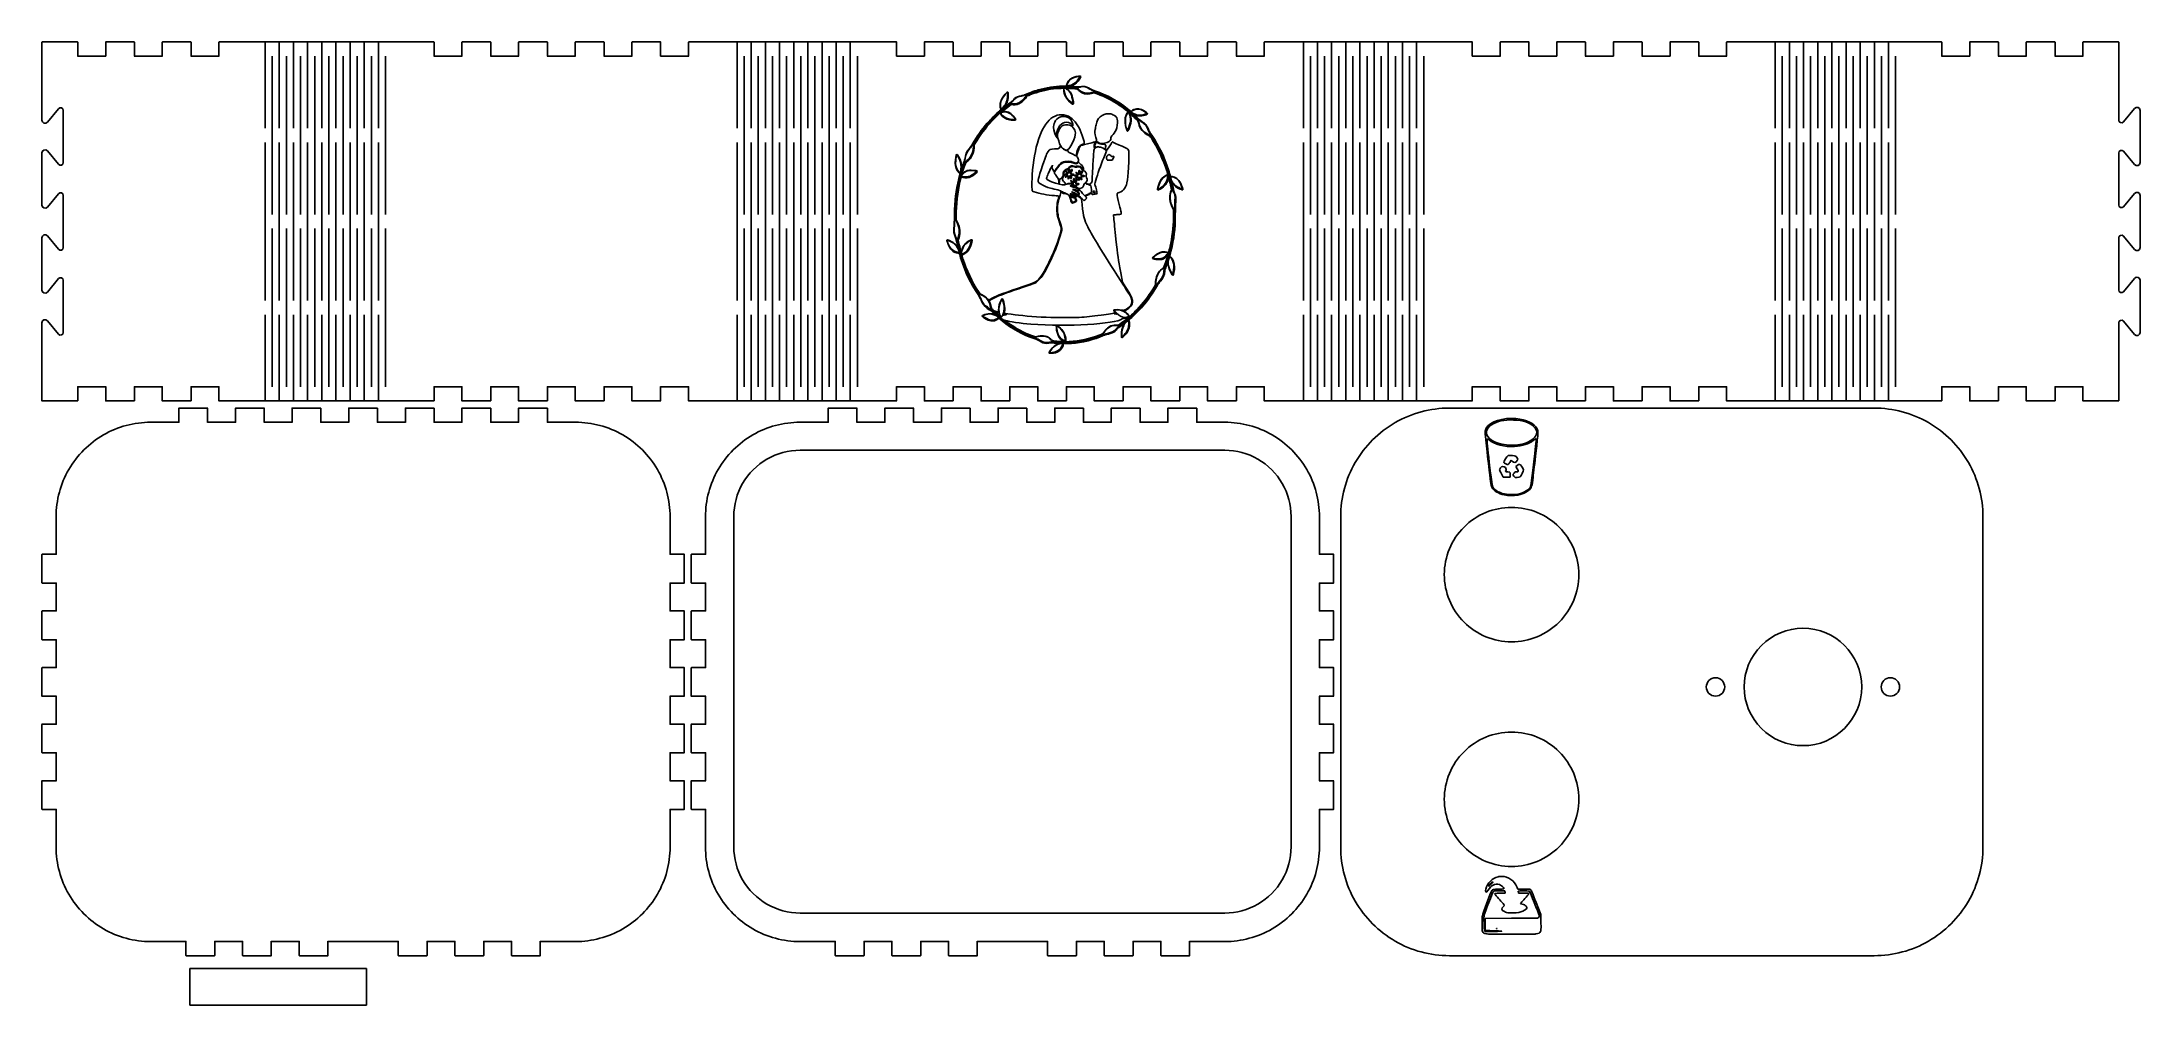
# Model space of a CAD drawing. Extents: x 1 to 445, y -9778 to -9574.
import ezdxf

# ---------------------------------------------------------------- set-up
doc = ezdxf.new("R2010")
doc.units = 0
doc.layers.get('0').update_dxf_attribs({"linetype": 'CONTINUOUS'})

msp = doc.modelspace()

# ---------------------------------------------------------------- linework, layer by layer
at = {"color": 7}
for p, q in [((0.75, -9573.9295), (0.75, -9576.9295)), ((8.300781, -9573.8785), (0.800781, -9573.8785)), ((8.351562, -9576.9295), (8.351562, -9573.9295)), ((14.250001, -9573.9295), (14.250001, -9576.9295)), ((20.300781, -9573.8785), (14.300781, -9573.8785)), ((20.351561, -9576.9295), (20.351561, -9573.9295)), ((26.250001, -9573.9295), (26.250001, -9576.9295)), ((32.300781, -9573.8785), (26.300781, -9573.8785)), ((32.351561, -9576.9295), (32.351561, -9573.9295)), ((38.250001, -9573.9295), (38.250001, -9576.9295)), ((45.800781, -9573.8785), (38.300781, -9573.8785)), ((75.796875, -9573.8785), (45.800781, -9573.8785)), ((48.046875, -9592.1758), (48.046875, -9573.8984)), ((51.046875, -9592.1758), (51.046875, -9573.8984)), ((54.046875, -9592.1758), (54.046875, -9573.8984)), ((57.046875, -9592.1758), (57.046875, -9573.8984)), ((60.046875, -9592.1758), (60.046875, -9573.8984)), ((63.046875, -9592.1758), (63.046875, -9573.8984)), ((66.046875, -9592.1758), (66.046875, -9573.8984)), ((69.046875, -9592.1758), (69.046875, -9573.8984)), ((72.046875, -9592.1758), (72.046875, -9573.8984)), ((83.796875, -9573.8785), (75.796875, -9573.8785)), ((83.847655, -9576.9295), (83.847655, -9573.9295)), ((89.746095, -9573.9295), (89.746095, -9576.9295)), ((95.796875, -9573.8785), (89.796875, -9573.8785)), ((95.847655, -9576.9295), (95.847655, -9573.9295)), ((101.74607, -9573.9295), (101.74607, -9576.9295)), ((107.79687, -9573.8785), (101.79687, -9573.8785)), ((107.84767, -9576.9295), (107.84767, -9573.9295)), ((113.74607, -9573.9295), (113.74607, -9576.9295)), ((119.79687, -9573.8785), (113.79687, -9573.8785)), ((119.84767, -9576.9295), (119.84767, -9573.9295)), ((125.74607, -9573.9295), (125.74607, -9576.9295)), ((131.79687, -9573.8785), (125.79687, -9573.8785)), ((131.84767, -9576.9295), (131.84767, -9573.9295)), ((137.74607, -9573.9295), (137.74607, -9576.9295)), ((145.79687, -9573.8785), (137.79687, -9573.8785)), ((175.79297, -9573.8785), (145.79687, -9573.8785)), ((148.04297, -9592.1758), (148.04297, -9573.8984)), ((151.04297, -9592.1758), (151.04297, -9573.8984)), ((154.04297, -9592.1758), (154.04297, -9573.8984)), ((157.04297, -9592.1758), (157.04297, -9573.8984)), ((160.04297, -9592.1758), (160.04297, -9573.8984)), ((163.04297, -9592.1758), (163.04297, -9573.8984)), ((166.04297, -9592.1758), (166.04297, -9573.8984)), ((169.04297, -9592.1758), (169.04297, -9573.8984)), ((172.04297, -9592.1758), (172.04297, -9573.8984)), ((181.79297, -9573.8785), (175.79297, -9573.8785)), ((181.84377, -9576.9295), (181.84377, -9573.9295)), ((187.74217, -9573.9295), (187.74217, -9576.9295)), ((193.79297, -9573.8785), (187.79297, -9573.8785)), ((193.84377, -9576.9295), (193.84377, -9573.9295)), ((199.74217, -9573.9295), (199.74217, -9576.9295)), ((205.79297, -9573.8785), (199.79297, -9573.8785)), ((205.84377, -9576.9295), (205.84377, -9573.9295)), ((211.74217, -9573.9295), (211.74217, -9576.9295)), ((217.79297, -9573.8785), (211.79297, -9573.8785)), ((217.84377, -9576.9295), (217.84377, -9573.9295)), ((223.74217, -9573.9295), (223.74217, -9576.9295)), ((229.79297, -9573.8785), (223.79297, -9573.8785)), ((229.84377, -9576.9295), (229.84377, -9573.9295)), ((235.74217, -9573.9295), (235.74217, -9576.9295)), ((241.79297, -9573.8785), (235.79297, -9573.8785)), ((241.84377, -9576.9295), (241.84377, -9573.9295)), ((247.74217, -9573.9295), (247.74217, -9576.9295)), ((253.79297, -9573.8785), (247.79297, -9573.8785)), ((253.84377, -9576.9295), (253.84377, -9573.9295)), ((259.74217, -9573.9295), (259.74217, -9576.9295)), ((265.79297, -9573.8785), (259.79297, -9573.8785)), ((295.78906, -9573.8785), (265.79297, -9573.8785)), ((268.03906, -9592.1758), (268.03906, -9573.8984)), ((271.03906, -9592.1758), (271.03906, -9573.8984)), ((274.03906, -9592.1758), (274.03906, -9573.8984)), ((277.03906, -9592.1758), (277.03906, -9573.8984)), ((280.03906, -9592.1758), (280.03906, -9573.8984)), ((283.03906, -9592.1758), (283.03906, -9573.8984)), ((286.03906, -9592.1758), (286.03906, -9573.8984)), ((289.03906, -9592.1758), (289.03906, -9573.8984)), ((292.03906, -9592.1758), (292.03906, -9573.8984)), ((303.78906, -9573.8785), (295.78906, -9573.8785)), ((303.83986, -9576.9295), (303.83986, -9573.9295)), ((309.73826, -9573.9295), (309.73826, -9576.9295)), ((315.78906, -9573.8785), (309.78906, -9573.8785)), ((315.83986, -9576.9295), (315.83986, -9573.9295)), ((321.73826, -9573.9295), (321.73826, -9576.9295)), ((327.78906, -9573.8785), (321.78906, -9573.8785)), ((327.83986, -9576.9295), (327.83986, -9573.9295)), ((333.73826, -9573.9295), (333.73826, -9576.9295)), ((339.78906, -9573.8785), (333.78906, -9573.8785)), ((339.83986, -9576.9295), (339.83986, -9573.9295)), ((345.73826, -9573.9295), (345.73826, -9576.9295)), ((351.78906, -9573.8785), (345.78906, -9573.8785)), ((351.83986, -9576.9295), (351.83986, -9573.9295)), ((357.73826, -9573.9295), (357.73826, -9576.9295)), ((365.78906, -9573.8785), (357.78906, -9573.8785)), ((395.78515, -9573.8785), (365.78906, -9573.8785)), ((368.03515, -9592.1758), (368.03515, -9573.8984)), ((371.03515, -9592.1758), (371.03515, -9573.8984)), ((374.03515, -9592.1758), (374.03515, -9573.8984)), ((377.03515, -9592.1758), (377.03515, -9573.8984)), ((380.03515, -9592.1758), (380.03515, -9573.8984)), ((383.03515, -9592.1758), (383.03515, -9573.8984)), ((386.03515, -9592.1758), (386.03515, -9573.8984)), ((389.03515, -9592.1758), (389.03515, -9573.8984)), ((392.03515, -9592.1758), (392.03515, -9573.8984)), ((403.28515, -9573.8785), (395.78515, -9573.8785)), ((403.33595, -9576.9295), (403.33595, -9573.9295)), ((409.23435, -9573.9295), (409.23435, -9576.9295)), ((415.28515, -9573.8785), (409.28515, -9573.8785)), ((415.33595, -9576.9295), (415.33595, -9573.9295)), ((421.23435, -9573.9295), (421.23435, -9576.9295)), ((427.28515, -9573.8785), (421.28515, -9573.8785)), ((427.33595, -9576.9295), (427.33595, -9573.9295)), ((433.23435, -9573.9295), (433.23435, -9576.9295)), ((440.78515, -9573.8785), (433.28515, -9573.8785)), ((440.78515, -9573.8785), (440.78515, -9573.8785)), ((440.83595, -9576.9295), (440.83595, -9573.9295)), ((0.75, -9576.9295), (0.75, -9590.4607)), ((14.300781, -9576.8785), (8.300781, -9576.8785)), ((26.300781, -9576.8785), (20.300781, -9576.8785)), ((38.300781, -9576.8785), (32.300781, -9576.8785)), ((49.546875, -9576.8984), (49.546875, -9610.4492)), ((52.546875, -9576.8984), (52.546875, -9610.4492)), ((55.546875, -9576.8984), (55.546875, -9610.4492)), ((58.546875, -9576.8984), (58.546875, -9610.4492)), ((61.546875, -9576.8984), (61.546875, -9610.4492)), ((64.546875, -9576.8984), (64.546875, -9610.4492)), ((67.546875, -9576.8984), (67.546875, -9610.4492)), ((70.546875, -9576.8984), (70.546875, -9610.4492)), ((73.546875, -9576.8984), (73.546875, -9610.4492)), ((89.796875, -9576.8785), (83.796875, -9576.8785)), ((101.79687, -9576.8785), (95.796875, -9576.8785)), ((113.79687, -9576.8785), (107.79687, -9576.8785)), ((125.79687, -9576.8785), (119.79687, -9576.8785)), ((137.79687, -9576.8785), (131.79687, -9576.8785)), ((149.54297, -9576.8984), (149.54297, -9610.4492)), ((152.54297, -9576.8984), (152.54297, -9610.4492)), ((155.54297, -9576.8984), (155.54297, -9610.4492)), ((158.54297, -9576.8984), (158.54297, -9610.4492)), ((161.54297, -9576.8984), (161.54297, -9610.4492)), ((164.54297, -9576.8984), (164.54297, -9610.4492)), ((167.54297, -9576.8984), (167.54297, -9610.4492)), ((170.54297, -9576.8984), (170.54297, -9610.4492)), ((173.54297, -9576.8984), (173.54297, -9610.4492)), ((187.79297, -9576.8785), (181.79297, -9576.8785)), ((199.79297, -9576.8785), (193.79297, -9576.8785)), ((211.79297, -9576.8785), (205.79297, -9576.8785)), ((223.79297, -9576.8785), (217.79297, -9576.8785)), ((235.79297, -9576.8785), (229.79297, -9576.8785)), ((247.79297, -9576.8785), (241.79297, -9576.8785)), ((259.79297, -9576.8785), (253.79297, -9576.8785)), ((269.53906, -9576.8984), (269.53906, -9610.4492)), ((272.53906, -9576.8984), (272.53906, -9610.4492)), ((275.53906, -9576.8984), (275.53906, -9610.4492)), ((278.53906, -9576.8984), (278.53906, -9610.4492)), ((281.53906, -9576.8984), (281.53906, -9610.4492)), ((284.53906, -9576.8984), (284.53906, -9610.4492)), ((287.53906, -9576.8984), (287.53906, -9610.4492)), ((290.53906, -9576.8984), (290.53906, -9610.4492)), ((293.53906, -9576.8984), (293.53906, -9610.4492)), ((309.78906, -9576.8785), (303.78906, -9576.8785)), ((321.78906, -9576.8785), (315.78906, -9576.8785)), ((333.78906, -9576.8785), (327.78906, -9576.8785)), ((345.78906, -9576.8785), (339.78906, -9576.8785)), ((357.78906, -9576.8785), (351.78906, -9576.8785)), ((369.53515, -9576.8984), (369.53515, -9610.4492)), ((372.53515, -9576.8984), (372.53515, -9610.4492)), ((375.53515, -9576.8984), (375.53515, -9610.4492)), ((378.53515, -9576.8984), (378.53515, -9610.4492)), ((381.53515, -9576.8984), (381.53515, -9610.4492)), ((384.53515, -9576.8984), (384.53515, -9610.4492)), ((387.53515, -9576.8984), (387.53515, -9610.4492)), ((390.53515, -9576.8984), (390.53515, -9610.4492)), ((393.53515, -9576.8984), (393.53515, -9610.4492)), ((409.28515, -9576.8785), (403.28515, -9576.8785)), ((421.28515, -9576.8785), (415.28515, -9576.8785)), ((433.28515, -9576.8785), (427.28515, -9576.8785)), ((440.83595, -9590.4607), (440.83595, -9576.9295)), ((1.898437, -9590.8787), (4.277343, -9588.0428)), ((5.25, -9588.3984), (5.25, -9599.4648)), ((444.18751, -9587.9803), (441.8086, -9590.8162)), ((445.33595, -9599.4646), (445.33595, -9588.3982)), ((0.75, -9597.4023), (0.75, -9608.4688)), ((4.277343, -9599.8203), (1.898437, -9596.9844)), ((48.046875, -9628.7266), (48.046875, -9595.1758)), ((51.046875, -9628.7266), (51.046875, -9595.1758)), ((54.046875, -9628.7266), (54.046875, -9595.1758)), ((57.046875, -9628.7266), (57.046875, -9595.1758)), ((60.046875, -9628.7266), (60.046875, -9595.1758)), ((63.046875, -9628.7266), (63.046875, -9595.1758)), ((66.046875, -9628.7266), (66.046875, -9595.1758)), ((69.046875, -9628.7266), (69.046875, -9595.1758)), ((72.046875, -9628.7266), (72.046875, -9595.1758)), ((148.04297, -9628.7266), (148.04297, -9595.1758)), ((151.04297, -9628.7266), (151.04297, -9595.1758)), ((154.04297, -9628.7266), (154.04297, -9595.1758)), ((157.04297, -9628.7266), (157.04297, -9595.1758)), ((160.04297, -9628.7266), (160.04297, -9595.1758)), ((163.04297, -9628.7266), (163.04297, -9595.1758)), ((166.04297, -9628.7266), (166.04297, -9595.1758)), ((169.04297, -9628.7266), (169.04297, -9595.1758)), ((172.04297, -9628.7266), (172.04297, -9595.1758)), ((268.03906, -9628.7266), (268.03906, -9595.1758)), ((271.03906, -9628.7266), (271.03906, -9595.1758)), ((274.03906, -9628.7266), (274.03906, -9595.1758)), ((277.03906, -9628.7266), (277.03906, -9595.1758)), ((280.03906, -9628.7266), (280.03906, -9595.1758)), ((283.03906, -9628.7266), (283.03906, -9595.1758)), ((286.03906, -9628.7266), (286.03906, -9595.1758)), ((289.03906, -9628.7266), (289.03906, -9595.1758)), ((292.03906, -9628.7266), (292.03906, -9595.1758)), ((368.03515, -9628.7266), (368.03515, -9595.1758)), ((371.03515, -9628.7266), (371.03515, -9595.1758)), ((374.03515, -9628.7266), (374.03515, -9595.1758)), ((377.03515, -9628.7266), (377.03515, -9595.1758)), ((380.03515, -9628.7266), (380.03515, -9595.1758)), ((383.03515, -9628.7266), (383.03515, -9595.1758)), ((386.03515, -9628.7266), (386.03515, -9595.1758)), ((389.03515, -9628.7266), (389.03515, -9595.1758)), ((392.03515, -9628.7266), (392.03515, -9595.1758)), ((440.83595, -9608.4686), (440.83595, -9597.4021)), ((441.8086, -9597.0467), (444.18751, -9599.8826)), ((1.898437, -9608.8867), (4.277343, -9606.0508)), ((5.25, -9606.4063), (5.25, -9617.4727)), ((444.18751, -9605.9881), (441.8086, -9608.824)), ((445.33595, -9617.4725), (445.33595, -9606.4061)), ((0.75, -9615.4102), (0.75, -9626.4766)), ((4.277343, -9617.8281), (1.898437, -9614.9922)), ((49.546875, -9613.4492), (49.546875, -9647)), ((52.546875, -9613.4492), (52.546875, -9647)), ((55.546875, -9613.4492), (55.546875, -9647)), ((58.546875, -9613.4492), (58.546875, -9647)), ((61.546875, -9613.4492), (61.546875, -9647)), ((64.546875, -9613.4492), (64.546875, -9647)), ((67.546875, -9613.4492), (67.546875, -9647)), ((70.546875, -9613.4492), (70.546875, -9647)), ((73.546875, -9613.4492), (73.546875, -9647)), ((149.54297, -9613.4492), (149.54297, -9647)), ((152.54297, -9613.4492), (152.54297, -9647)), ((155.54297, -9613.4492), (155.54297, -9647)), ((158.54297, -9613.4492), (158.54297, -9647)), ((161.54297, -9613.4492), (161.54297, -9647)), ((164.54297, -9613.4492), (164.54297, -9647)), ((167.54297, -9613.4492), (167.54297, -9647)), ((170.54297, -9613.4492), (170.54297, -9647)), ((173.54297, -9613.4492), (173.54297, -9647)), ((269.53906, -9613.4492), (269.53906, -9647)), ((272.53906, -9613.4492), (272.53906, -9647)), ((275.53906, -9613.4492), (275.53906, -9647)), ((278.53906, -9613.4492), (278.53906, -9647)), ((281.53906, -9613.4492), (281.53906, -9647)), ((284.53906, -9613.4492), (284.53906, -9647)), ((287.53906, -9613.4492), (287.53906, -9647)), ((290.53906, -9613.4492), (290.53906, -9647)), ((293.53906, -9613.4492), (293.53906, -9647)), ((369.53515, -9613.4492), (369.53515, -9647)), ((372.53515, -9613.4492), (372.53515, -9647)), ((375.53515, -9613.4492), (375.53515, -9647)), ((378.53515, -9613.4492), (378.53515, -9647)), ((381.53515, -9613.4492), (381.53515, -9647)), ((384.53515, -9613.4492), (384.53515, -9647)), ((387.53515, -9613.4492), (387.53515, -9647)), ((390.53515, -9613.4492), (390.53515, -9647)), ((393.53515, -9613.4492), (393.53515, -9647)), ((440.83595, -9626.4764), (440.83595, -9615.41)), ((441.8086, -9615.0545), (444.18751, -9617.8904)), ((1.898437, -9626.8945), (4.277343, -9624.0586)), ((5.25, -9624.4141), (5.25, -9635.4805)), ((444.18751, -9623.9959), (441.8086, -9626.8318)), ((445.33595, -9635.4803), (445.33595, -9624.4139)), ((0.75, -9633.418), (0.75, -9646.9492)), ((4.277343, -9635.8359), (1.898437, -9633)), ((48.046875, -9650), (48.046875, -9631.7266)), ((51.046875, -9650), (51.046875, -9631.7266)), ((54.046875, -9650), (54.046875, -9631.7266)), ((57.046875, -9650), (57.046875, -9631.7266)), ((60.046875, -9650), (60.046875, -9631.7266)), ((63.046875, -9650), (63.046875, -9631.7266)), ((66.046875, -9650), (66.046875, -9631.7266)), ((69.046875, -9650), (69.046875, -9631.7266)), ((72.046875, -9650), (72.046875, -9631.7266)), ((148.04297, -9650), (148.04297, -9631.7266)), ((151.04297, -9650), (151.04297, -9631.7266)), ((154.04297, -9650), (154.04297, -9631.7266)), ((157.04297, -9650), (157.04297, -9631.7266)), ((160.04297, -9650), (160.04297, -9631.7266)), ((163.04297, -9650), (163.04297, -9631.7266)), ((166.04297, -9650), (166.04297, -9631.7266)), ((169.04297, -9650), (169.04297, -9631.7266)), ((172.04297, -9650), (172.04297, -9631.7266)), ((268.03906, -9650), (268.03906, -9631.7266)), ((271.03906, -9650), (271.03906, -9631.7266)), ((274.03906, -9650), (274.03906, -9631.7266)), ((277.03906, -9650), (277.03906, -9631.7266)), ((280.03906, -9650), (280.03906, -9631.7266)), ((283.03906, -9650), (283.03906, -9631.7266)), ((286.03906, -9650), (286.03906, -9631.7266)), ((289.03906, -9650), (289.03906, -9631.7266)), ((292.03906, -9650), (292.03906, -9631.7266)), ((368.03515, -9650), (368.03515, -9631.7266)), ((371.03515, -9650), (371.03515, -9631.7266)), ((374.03515, -9650), (374.03515, -9631.7266)), ((377.03515, -9650), (377.03515, -9631.7266)), ((380.03515, -9650), (380.03515, -9631.7266)), ((383.03515, -9650), (383.03515, -9631.7266)), ((386.03515, -9650), (386.03515, -9631.7266)), ((389.03515, -9650), (389.03515, -9631.7266)), ((392.03515, -9650), (392.03515, -9631.7266)), ((440.83595, -9646.949), (440.83595, -9633.4178)), ((441.8086, -9633.0623), (444.18751, -9635.8982)), ((0.75, -9646.9492), (0.75, -9649.9492)), ((8.300781, -9647), (14.300781, -9647)), ((8.351562, -9649.949), (8.351562, -9646.949)), ((14.250001, -9646.949), (14.250001, -9649.949)), ((20.300781, -9647), (26.300781, -9647)), ((20.351561, -9649.949), (20.351561, -9646.949)), ((26.250001, -9646.949), (26.250001, -9649.949)), ((32.300781, -9647), (38.300781, -9647)), ((32.351561, -9649.949), (32.351561, -9646.949)), ((38.250001, -9646.949), (38.250001, -9649.949)), ((83.796875, -9647), (89.796875, -9647)), ((83.847655, -9649.949), (83.847655, -9646.949)), ((89.746095, -9646.949), (89.746095, -9649.949)), ((95.796875, -9647), (101.79687, -9647)), ((95.847655, -9649.949), (95.847655, -9646.949)), ((101.74607, -9646.949), (101.74607, -9649.949)), ((107.79687, -9647), (113.79687, -9647)), ((107.84767, -9649.949), (107.84767, -9646.949)), ((113.74607, -9646.949), (113.74607, -9649.949)), ((119.79687, -9647), (125.79687, -9647)), ((119.84767, -9649.949), (119.84767, -9646.949)), ((125.74607, -9646.949), (125.74607, -9649.949)), ((131.79687, -9647), (137.79687, -9647)), ((131.84767, -9649.949), (131.84767, -9646.949)), ((137.74607, -9646.949), (137.74607, -9649.949)), ((181.79297, -9647), (187.79297, -9647)), ((181.84377, -9649.949), (181.84377, -9646.949)), ((187.74217, -9646.949), (187.74217, -9649.949)), ((193.79297, -9647), (199.79297, -9647)), ((193.84377, -9649.949), (193.84377, -9646.949)), ((199.74217, -9646.949), (199.74217, -9649.949)), ((205.79297, -9647), (211.79297, -9647)), ((205.84377, -9649.949), (205.84377, -9646.949)), ((211.74217, -9646.949), (211.74217, -9649.949)), ((217.79297, -9647), (223.79297, -9647)), ((217.84377, -9649.949), (217.84377, -9646.949)), ((223.74217, -9646.949), (223.74217, -9649.949)), ((229.79297, -9647), (235.79297, -9647)), ((229.84377, -9649.949), (229.84377, -9646.949)), ((235.74217, -9646.949), (235.74217, -9649.949)), ((241.79297, -9647), (247.79297, -9647)), ((241.84377, -9649.949), (241.84377, -9646.949)), ((247.74217, -9646.949), (247.74217, -9649.949)), ((253.79297, -9647), (259.79297, -9647)), ((253.84377, -9649.949), (253.84377, -9646.949)), ((259.74217, -9646.949), (259.74217, -9649.949)), ((303.78906, -9647), (309.78906, -9647)), ((303.83986, -9649.949), (303.83986, -9646.949)), ((309.73826, -9646.949), (309.73826, -9649.949)), ((315.78906, -9647), (321.78906, -9647)), ((315.83986, -9649.949), (315.83986, -9646.949)), ((321.73826, -9646.949), (321.73826, -9649.949)), ((327.78906, -9647), (333.78906, -9647)), ((327.83986, -9649.949), (327.83986, -9646.949)), ((333.73826, -9646.949), (333.73826, -9649.949)), ((339.78906, -9647), (345.78906, -9647)), ((339.83986, -9649.949), (339.83986, -9646.949)), ((345.73826, -9646.949), (345.73826, -9649.949)), ((351.78906, -9647), (357.78906, -9647)), ((351.83986, -9649.949), (351.83986, -9646.949)), ((357.73826, -9646.949), (357.73826, -9649.949)), ((403.28515, -9647), (409.28515, -9647)), ((403.33595, -9649.949), (403.33595, -9646.949)), ((409.23435, -9646.949), (409.23435, -9649.949)), ((415.28515, -9647), (421.28515, -9647)), ((415.33595, -9649.949), (415.33595, -9646.949)), ((421.23435, -9646.949), (421.23435, -9649.949)), ((427.28515, -9647), (433.28515, -9647)), ((427.33595, -9649.949), (427.33595, -9646.949)), ((433.23435, -9646.949), (433.23435, -9649.949)), ((440.83595, -9649.949), (440.83595, -9646.949)), ((0.800781, -9650), (8.300781, -9650)), ((0.800781, -9650.0002), (0.800781, -9650.0002)), ((14.300781, -9650), (20.300781, -9650)), ((26.300781, -9650), (32.300781, -9650)), ((29.750001, -9651.551), (29.750001, -9654.551)), ((35.800781, -9651.5), (29.800781, -9651.5)), ((35.851561, -9654.551), (35.851561, -9651.551)), ((38.300781, -9650), (45.800781, -9650)), ((41.750001, -9651.551), (41.750001, -9654.551)), ((47.800781, -9651.5), (41.800781, -9651.5)), ((45.800781, -9650), (75.796875, -9650)), ((47.851561, -9654.551), (47.851561, -9651.551)), ((53.750001, -9651.551), (53.750001, -9654.551)), ((59.800781, -9651.5), (53.800781, -9651.5)), ((59.851561, -9654.551), (59.851561, -9651.551)), ((65.750001, -9651.551), (65.750001, -9654.551)), ((71.800781, -9651.5), (65.800781, -9651.5)), ((71.851561, -9654.551), (71.851561, -9651.551)), ((75.796875, -9650), (83.796875, -9650)), ((77.750001, -9651.551), (77.750001, -9654.551)), ((83.800781, -9651.5), (77.800781, -9651.5)), ((83.851561, -9654.551), (83.851561, -9651.551)), ((89.750001, -9651.551), (89.750001, -9654.551)), ((89.796875, -9650), (95.796875, -9650)), ((95.800781, -9651.5), (89.800781, -9651.5)), ((95.851561, -9654.551), (95.851561, -9651.551)), ((101.74998, -9651.551), (101.74998, -9654.551)), ((101.79687, -9650), (107.79687, -9650)), ((107.80078, -9651.5), (101.80078, -9651.5)), ((107.85158, -9654.551), (107.85158, -9651.551)), ((113.79687, -9650), (119.79687, -9650)), ((125.79687, -9650), (131.79687, -9650)), ((137.79687, -9650), (145.79687, -9650)), ((145.79687, -9650), (175.79297, -9650)), ((167.34764, -9651.551), (167.34764, -9654.551)), ((173.39844, -9651.5), (167.39844, -9651.5)), ((173.44924, -9654.551), (173.44924, -9651.551)), ((175.79297, -9650), (181.79297, -9650)), ((179.34764, -9651.551), (179.34764, -9654.551)), ((185.39844, -9651.5), (179.39844, -9651.5)), ((185.44924, -9654.551), (185.44924, -9651.551)), ((187.79297, -9650), (193.79297, -9650)), ((191.34764, -9651.551), (191.34764, -9654.551)), ((197.39844, -9651.5), (191.39844, -9651.5)), ((197.44924, -9654.551), (197.44924, -9651.551)), ((199.79297, -9650), (205.79297, -9650)), ((203.34764, -9651.551), (203.34764, -9654.551)), ((209.39844, -9651.5), (203.39844, -9651.5)), ((209.44924, -9654.551), (209.44924, -9651.551)), ((211.79297, -9650), (217.79297, -9650)), ((215.34764, -9651.551), (215.34764, -9654.551)), ((221.39844, -9651.5), (215.39844, -9651.5)), ((221.44924, -9654.551), (221.44924, -9651.551)), ((223.79297, -9650), (229.79297, -9650)), ((227.34764, -9651.551), (227.34764, -9654.551)), ((233.39844, -9651.5), (227.39844, -9651.5)), ((233.44924, -9654.551), (233.44924, -9651.551)), ((235.79297, -9650), (241.79297, -9650)), ((239.34764, -9651.551), (239.34764, -9654.551)), ((245.39844, -9651.5), (239.39844, -9651.5)), ((245.44924, -9654.551), (245.44924, -9651.551)), ((247.79297, -9650), (253.79297, -9650)), ((259.79297, -9650), (265.79297, -9650)), ((265.79297, -9650), (295.78906, -9650)), ((295.78906, -9650), (303.78906, -9650)), ((389, -9651.5), (299, -9651.5)), ((309.78906, -9650), (315.78906, -9650)), ((321.78906, -9650), (327.78906, -9650)), ((333.78906, -9650), (339.78906, -9650)), ((345.78906, -9650), (351.78906, -9650)), ((357.78906, -9650), (365.78906, -9650)), ((365.78906, -9650), (395.78515, -9650)), ((395.78515, -9650), (403.28515, -9650)), ((409.28515, -9650), (415.28515, -9650)), ((421.28515, -9650), (427.28515, -9650)), ((433.28515, -9650), (440.78515, -9650)), ((29.800781, -9654.5), (23.800781, -9654.5)), ((41.800781, -9654.5), (35.800781, -9654.5)), ((53.800781, -9654.5), (47.800781, -9654.5)), ((65.800781, -9654.5), (59.800781, -9654.5)), ((77.800781, -9654.5), (71.800781, -9654.5)), ((89.800781, -9654.5), (83.800781, -9654.5)), ((101.80078, -9654.5), (95.800781, -9654.5)), ((113.80078, -9654.5), (107.80078, -9654.5)), ((167.39844, -9654.5), (161.39844, -9654.5)), ((179.39844, -9654.5), (173.39844, -9654.5)), ((191.39844, -9654.5), (185.39844, -9654.5)), ((203.39844, -9654.5), (197.39844, -9654.5)), ((215.39844, -9654.5), (209.39844, -9654.5)), ((227.39844, -9654.5), (221.39844, -9654.5)), ((239.39844, -9654.5), (233.39844, -9654.5)), ((251.39844, -9654.5), (245.39844, -9654.5)), ((251.39844, -9660.4492), (161.39844, -9660.4492)), ((3.75, -9674.5508), (3.75, -9682.5508)), ((133.85156, -9682.5508), (133.85156, -9674.5508)), ((141.34766, -9674.5508), (141.34766, -9682.5508)), ((147.34766, -9674.5), (147.34766, -9744.5)), ((265.44922, -9744.5), (265.44922, -9674.5)), ((271.44922, -9682.5508), (271.44922, -9674.5508)), ((275.94922, -9674.5508), (275.94922, -9744.5508)), ((412.05078, -9744.5508), (412.05078, -9674.5508)), ((0.75, -9682.5508), (0.75, -9688.5508)), ((3.800781, -9682.4998), (0.800781, -9682.4998)), ((136.80076, -9682.4998), (133.80076, -9682.4998)), ((136.85156, -9688.5508), (136.85156, -9682.5508)), ((138.34766, -9682.5508), (138.34766, -9688.5508)), ((141.39846, -9682.4998), (138.39846, -9682.4998)), ((274.39842, -9682.4998), (271.39842, -9682.4998)), ((274.44922, -9688.5508), (274.44922, -9682.5508)), ((326.41232, -9686.8076), (326.41232, -9686.8076)), ((0.800781, -9688.6018), (3.800781, -9688.6018)), ((3.75, -9688.5508), (3.75, -9694.5508)), ((133.80076, -9688.6018), (136.80076, -9688.6018)), ((133.85156, -9694.5508), (133.85156, -9688.5508)), ((138.39846, -9688.6018), (141.39846, -9688.6018)), ((141.34766, -9688.5508), (141.34766, -9694.5508)), ((271.39842, -9688.6018), (274.39842, -9688.6018)), ((271.44922, -9694.5508), (271.44922, -9688.5508)), ((0.75, -9694.5508), (0.75, -9700.5508)), ((3.800781, -9694.4998), (0.800781, -9694.4998)), ((136.80076, -9694.4998), (133.80076, -9694.4998)), ((136.85156, -9700.5508), (136.85156, -9694.5508)), ((138.34766, -9694.5508), (138.34766, -9700.5508)), ((141.39846, -9694.4998), (138.39846, -9694.4998)), ((274.39842, -9694.4998), (271.39842, -9694.4998)), ((274.44922, -9700.5508), (274.44922, -9694.5508)), ((0.800781, -9700.6018), (3.800781, -9700.6018)), ((3.75, -9700.5508), (3.75, -9706.5508)), ((133.80076, -9700.6018), (136.80076, -9700.6018)), ((133.85156, -9706.5508), (133.85156, -9700.5508)), ((138.39846, -9700.6018), (141.39846, -9700.6018)), ((141.34766, -9700.5508), (141.34766, -9706.5508)), ((271.39842, -9700.6018), (274.39842, -9700.6018)), ((271.44922, -9706.5508), (271.44922, -9700.5508)), ((0.75, -9706.5508), (0.75, -9712.5508)), ((3.800781, -9706.4998), (0.800781, -9706.4998)), ((136.80076, -9706.4998), (133.80076, -9706.4998)), ((136.85156, -9712.5508), (136.85156, -9706.5508)), ((138.34766, -9706.5508), (138.34766, -9712.5508)), ((141.39846, -9706.4998), (138.39846, -9706.4998)), ((274.39842, -9706.4998), (271.39842, -9706.4998)), ((274.44922, -9712.5508), (274.44922, -9706.5508)), ((0.800781, -9712.6018), (3.800781, -9712.6018)), ((3.75, -9712.5508), (3.75, -9718.5508)), ((133.80076, -9712.6018), (136.80076, -9712.6018)), ((133.85156, -9718.5508), (133.85156, -9712.5508)), ((138.39846, -9712.6018), (141.39846, -9712.6018)), ((141.34766, -9712.5508), (141.34766, -9718.5508)), ((271.39842, -9712.6018), (274.39842, -9712.6018)), ((271.44922, -9718.5508), (271.44922, -9712.5508)), ((357.32703, -9710.6209), (357.32703, -9710.6209)), ((386.35518, -9710.6209), (386.35518, -9710.6209)), ((394.38346, -9710.6209), (394.38346, -9710.6209)), ((0.75, -9718.5508), (0.75, -9724.5508)), ((3.800781, -9718.4998), (0.800781, -9718.4998)), ((136.80076, -9718.4998), (133.80076, -9718.4998)), ((136.85156, -9724.5508), (136.85156, -9718.5508)), ((138.34766, -9718.5508), (138.34766, -9724.5508)), ((141.39846, -9718.4998), (138.39846, -9718.4998)), ((274.39842, -9718.4998), (271.39842, -9718.4998)), ((274.44922, -9724.5508), (274.44922, -9718.5508)), ((0.800781, -9724.6018), (3.800781, -9724.6018)), ((3.75, -9724.5508), (3.75, -9730.5508)), ((133.80076, -9724.6018), (136.80076, -9724.6018)), ((133.85156, -9730.5508), (133.85156, -9724.5508)), ((138.39846, -9724.6018), (141.39846, -9724.6018)), ((141.34766, -9724.5508), (141.34766, -9730.5508)), ((271.39842, -9724.6018), (274.39842, -9724.6018)), ((271.44922, -9730.5508), (271.44922, -9724.5508)), ((0.75, -9730.5508), (0.75, -9736.5508)), ((3.800781, -9730.4998), (0.800781, -9730.4998)), ((136.80076, -9730.4998), (133.80076, -9730.4998)), ((136.85156, -9736.5508), (136.85156, -9730.5508)), ((138.34766, -9730.5508), (138.34766, -9736.5508)), ((141.39846, -9730.4998), (138.39846, -9730.4998)), ((274.39842, -9730.4998), (271.39842, -9730.4998)), ((274.44922, -9736.5508), (274.44922, -9730.5508)), ((326.41232, -9734.4355), (326.41232, -9734.4355)), ((0.800781, -9736.6018), (3.800781, -9736.6018)), ((3.75, -9736.5508), (3.75, -9744.5508)), ((133.80076, -9736.6018), (136.80076, -9736.6018)), ((133.85156, -9744.5508), (133.85156, -9736.5508)), ((138.39846, -9736.6018), (141.39846, -9736.6018)), ((141.34766, -9736.5508), (141.34766, -9744.5508)), ((271.39842, -9736.6018), (274.39842, -9736.6018)), ((271.44922, -9744.5508), (271.44922, -9736.5508)), ((161.39844, -9758.5508), (251.39844, -9758.5508)), ((23.800781, -9764.6016), (31.300781, -9764.6016)), ((31.250001, -9764.5506), (31.250001, -9767.5506)), ((37.300781, -9764.6016), (43.300781, -9764.6016)), ((37.351561, -9767.5506), (37.351561, -9764.5506)), ((43.250001, -9764.5506), (43.250001, -9767.5506)), ((49.300781, -9764.6016), (55.300781, -9764.6016)), ((49.351561, -9767.5506), (49.351561, -9764.5506)), ((55.250001, -9764.5506), (55.250001, -9767.5506)), ((61.300781, -9764.6016), (68.800781, -9764.6016)), ((61.351561, -9767.5506), (61.351561, -9764.5506)), ((68.800781, -9764.6016), (76.300781, -9764.6016)), ((76.250001, -9764.5506), (76.250001, -9767.5506)), ((82.300781, -9764.6016), (88.300781, -9764.6016)), ((82.351561, -9767.5506), (82.351561, -9764.5506)), ((88.250001, -9764.5506), (88.250001, -9767.5506)), ((94.300781, -9764.6016), (100.30078, -9764.6016)), ((94.351561, -9767.5506), (94.351561, -9764.5506)), ((100.24998, -9764.5506), (100.24998, -9767.5506)), ((106.30078, -9764.6016), (113.80078, -9764.6016)), ((106.35158, -9767.5506), (106.35158, -9764.5506)), ((161.39844, -9764.6016), (168.89844, -9764.6016)), ((168.84764, -9764.5506), (168.84764, -9767.5506)), ((174.89844, -9764.6016), (180.89844, -9764.6016)), ((174.94924, -9767.5506), (174.94924, -9764.5506)), ((180.84764, -9764.5506), (180.84764, -9767.5506)), ((186.89844, -9764.6016), (192.89844, -9764.6016)), ((186.94924, -9767.5506), (186.94924, -9764.5506)), ((192.84764, -9764.5506), (192.84764, -9767.5506)), ((198.89844, -9764.6016), (206.39844, -9764.6016)), ((198.94924, -9767.5506), (198.94924, -9764.5506)), ((206.39844, -9764.6016), (213.89844, -9764.6016)), ((213.84764, -9764.5506), (213.84764, -9767.5506)), ((219.89844, -9764.6016), (225.89844, -9764.6016)), ((219.94924, -9767.5506), (219.94924, -9764.5506)), ((225.84764, -9764.5506), (225.84764, -9767.5506)), ((231.89844, -9764.6016), (237.89844, -9764.6016)), ((231.94924, -9767.5506), (231.94924, -9764.5506)), ((237.84764, -9764.5506), (237.84764, -9767.5506)), ((243.89844, -9764.6016), (251.39844, -9764.6016)), ((243.94924, -9767.5506), (243.94924, -9764.5506)), ((31.300781, -9767.6016), (37.300781, -9767.6016)), ((43.300781, -9767.6016), (49.300781, -9767.6016)), ((55.300781, -9767.6016), (61.300781, -9767.6016)), ((76.300781, -9767.6016), (82.300781, -9767.6016)), ((88.300781, -9767.6016), (94.300781, -9767.6016)), ((100.30078, -9767.6016), (106.30078, -9767.6016)), ((168.89844, -9767.6016), (174.89844, -9767.6016)), ((180.89844, -9767.6016), (186.89844, -9767.6016)), ((192.89844, -9767.6016), (198.89844, -9767.6016)), ((213.89844, -9767.6016), (219.89844, -9767.6016)), ((225.89844, -9767.6016), (231.89844, -9767.6016)), ((237.89844, -9767.6016), (243.89844, -9767.6016)), ((299, -9767.6016), (344, -9767.6016)), ((344, -9767.6016), (389, -9767.6016))]:
    msp.add_line(p, q, dxfattribs=at)
at = {"color": 5}
for p, q in [((216.93829, -9583.263), (217.77438, -9583.263)), ((217.77438, -9583.263), (217.89463, -9582.8792)), ((218.99905, -9582.9809), (218.99905, -9582.9813)), ((219.48814, -9583.6058), (220.17086, -9583.6798)), ((220.17086, -9583.6798), (220.49223, -9584.0098)), ((223.73974, -9584.6641), (223.16419, -9584.8083)), ((224.36716, -9584.8933), (223.73974, -9584.6641)), ((203.77985, -9588.9313), (202.64919, -9590.0594)), ((203.91433, -9589.1569), (203.77985, -9588.9313)), ((204.48731, -9587.653), (204.48732, -9587.653)), ((205.65493, -9587.2896), (206.12856, -9586.9747)), ((206.12856, -9586.9747), (206.77033, -9586.9743)), ((218.83417, -9586.8523), (218.83411, -9586.8523)), ((230.79852, -9588.0453), (231.52159, -9588.627)), ((231.63759, -9589.3431), (231.19411, -9588.9469)), ((231.19411, -9588.9469), (231.35768, -9589.3519)), ((231.52159, -9588.627), (231.66845, -9588.489)), ((234.48091, -9589.1982), (234.94189, -9589.0389)), ((234.48091, -9589.1982), (234.48091, -9589.1982)), ((234.94189, -9589.0389), (234.68147, -9588.8231)), ((206.97761, -9590.1911), (206.97761, -9590.1913)), ((215.79761, -9594.0109), (215.79764, -9594.011)), ((219.07668, -9591.4693), (219.22121, -9591.6539)), ((219.22121, -9591.6539), (219.18431, -9591.3362)), ((230.58904, -9592.2734), (230.72926, -9592.6481)), ((230.72926, -9592.6481), (230.88241, -9592.3467)), ((198.3071, -9595.6857), (198.2696, -9596.3147)), ((198.8303, -9594.8504), (198.3071, -9595.6857)), ((218.16026, -9596.7121), (218.16026, -9596.7121)), ((219.96093, -9598.071), (220.17384, -9597.3706)), ((220.12123, -9598.2615), (219.96093, -9598.071)), ((224.24629, -9594.9031), (224.01881, -9595.0705)), ((224.46433, -9595.0945), (224.24629, -9594.9031)), ((225.72743, -9598.4383), (226.29647, -9597.0176)), ((226.29647, -9597.0176), (226.0866, -9596.7759)), ((226.22811, -9596.6668), (226.39123, -9596.8404)), ((226.39123, -9596.8404), (227.00372, -9595.8966)), ((227.53503, -9598.9416), (227.71736, -9598.6067)), ((195.02443, -9602.8615), (195.29725, -9601.7676)), ((195.29725, -9601.7676), (195.08712, -9601.6031)), ((195.54522, -9602.4731), (195.47142, -9602.7469)), ((195.92982, -9602.6038), (195.54522, -9602.4731)), ((195.74812, -9600.4597), (195.74804, -9600.4597)), ((197.51641, -9602.2873), (197.51641, -9602.2873)), ((215.5492, -9601.1105), (215.26265, -9601.5917)), ((215.26265, -9601.5917), (215.41137, -9601.8375)), ((216.33713, -9602.9943), (216.57262, -9602.9093)), ((216.33713, -9603.4913), (216.33713, -9602.9943)), ((217.82468, -9602.2187), (218.10881, -9602.0484)), ((218.10881, -9602.0484), (217.83015, -9602.0484)), ((218.1251, -9602.182), (217.89735, -9602.382)), ((217.97659, -9601.4608), (218.27589, -9601.7745)), ((218.1704, -9602.5825), (218.1251, -9602.182)), ((218.14216, -9601.9407), (218.14218, -9601.9408)), ((218.27589, -9601.7745), (218.27589, -9601.3827)), ((218.37621, -9602.2142), (218.35611, -9602.5987)), ((218.52567, -9602.4939), (218.37621, -9602.2142)), ((218.85428, -9601.5), (218.6304, -9601.8327)), ((218.6304, -9601.8327), (218.99751, -9601.8707)), ((220.31494, -9602.3183), (220.01409, -9602.3083)), ((220.03081, -9602.4886), (220.31494, -9602.3183)), ((220.33123, -9602.4519), (220.10348, -9602.6519)), ((220.18274, -9601.7234), (220.48205, -9602.0371)), ((220.37653, -9602.8525), (220.33123, -9602.4519)), ((220.37656, -9602.8449), (220.37653, -9602.8525)), ((220.48205, -9602.0371), (220.48205, -9601.6453)), ((220.58238, -9602.4767), (220.56228, -9602.8611)), ((220.73184, -9602.7563), (220.58238, -9602.4767)), ((221.06045, -9601.7624), (220.83657, -9602.0951)), ((220.83657, -9602.0951), (221.20368, -9602.1331)), ((226.992, -9598.9606), (227.53503, -9598.9416)), ((216.33723, -9603.4915), (216.33713, -9603.4913)), ((218.76146, -9603.8518), (219.15888, -9603.8518)), ((219.15888, -9603.8518), (218.95138, -9603.6155)), ((219.04628, -9603.4636), (219.34558, -9603.7772)), ((219.2118, -9604.4514), (219.21184, -9604.4515)), ((219.34558, -9603.7772), (219.34558, -9603.3854)), ((219.41245, -9606.4978), (219.4124, -9606.4977)), ((219.5828, -9604.4626), (219.58275, -9604.4625)), ((219.92397, -9603.5026), (219.7001, -9603.8352)), ((219.7001, -9603.8352), (220.06721, -9603.8732)), ((219.87082, -9607.6073), (219.74888, -9607.2861)), ((219.78408, -9606.0841), (219.78403, -9606.0921)), ((221.02514, -9607.2328), (220.65334, -9606.8868)), ((221.15394, -9608.3685), (221.02514, -9607.2328)), ((221.11798, -9604.806), (221.11792, -9604.8085)), ((221.89986, -9607.2837), (221.89988, -9607.284)), ((222.30194, -9606.3674), (222.30192, -9606.3668)), ((222.93893, -9606.0288), (223.22306, -9605.8526)), ((223.22306, -9605.8526), (223.22306, -9606.0196)), ((223.56041, -9605.83), (223.56041, -9605.8306)), ((238.56249, -9604.1786), (238.56253, -9604.1786)), ((240.08392, -9605.2041), (239.87622, -9604.2121)), ((239.90989, -9605.7307), (240.08392, -9605.2041)), ((240.15548, -9605.2073), (239.97128, -9605.7617)), ((239.97358, -9604.3165), (240.15548, -9605.2073)), ((194.49839, -9609.9844), (194.45499, -9611.5997)), ((194.45499, -9611.5997), (194.72856, -9612.1255)), ((219.59147, -9607.7269), (219.87082, -9607.6073)), ((219.59147, -9607.7269), (219.59147, -9607.7269)), ((228.30149, -9610.5108), (227.79754, -9610.5518)), ((227.79754, -9610.5518), (227.88524, -9611.3664)), ((229.45203, -9610.3948), (229.12873, -9610.4328)), ((229.40453, -9609.9857), (229.45203, -9610.3948)), ((240.53809, -9609.4423), (240.27504, -9608.9367)), ((240.39017, -9608.992), (240.62045, -9609.3702)), ((240.53782, -9610.3759), (240.53809, -9609.4423)), ((240.62045, -9609.3702), (240.58275, -9611.0082)), ((194.76045, -9615.7509), (194.92838, -9615.3351)), ((194.91374, -9616.5049), (194.76045, -9615.7509)), ((195.10422, -9615.3517), (194.93019, -9615.8783)), ((194.93019, -9615.8783), (195.13789, -9616.8703)), ((195.01639, -9618.1216), (195.01609, -9618.1224)), ((196.7012, -9618.2107), (196.7012, -9618.2107)), ((236.5402, -9619.3291), (236.10446, -9619.7419)), ((236.10446, -9619.7419), (236.77783, -9619.8279)), ((239.31678, -9620.5613), (238.99332, -9621.417)), ((239.36268, -9621.0159), (239.31678, -9620.5613)), ((239.68526, -9619.3542), (239.57334, -9619.677)), ((239.91703, -9619.5767), (239.68526, -9619.3542)), ((239.9896, -9618.2189), (239.71677, -9619.3129)), ((239.71677, -9619.3129), (239.92691, -9619.4773)), ((229.34133, -9622.8227), (229.70631, -9624.8403)), ((229.70631, -9624.8403), (230.26446, -9625.6974)), ((236.70699, -9625.3961), (236.74449, -9624.7671)), ((240.46753, -9622.6739), (240.46751, -9622.6739)), ((199.36129, -9627.2493), (198.83446, -9626.3991)), ((199.90002, -9627.5296), (199.36129, -9627.2493)), ((236.1838, -9626.2314), (236.70699, -9625.3961)), ((201.46194, -9630.4621), (201.46189, -9630.4619)), ((201.71749, -9630.2285), (201.67679, -9629.8305)), ((202.68686, -9631.1812), (201.71749, -9630.2285)), ((202.73241, -9631.7391), (202.29786, -9631.2983)), ((202.46499, -9631.6232), (202.73241, -9631.7391)), ((202.86805, -9632.679), (202.86808, -9632.679)), ((203.49243, -9632.4535), (203.34558, -9632.5915)), ((204.2155, -9633.0352), (203.49243, -9632.4535)), ((204.33104, -9631.7055), (204.33104, -9631.7055)), ((204.92906, -9632.9367), (204.73808, -9632.8687)), ((204.73808, -9632.8687), (204.93863, -9633.0385)), ((205.20599, -9631.6214), (204.91069, -9631.5744)), ((205.00544, -9631.7024), (205.20599, -9631.6214)), ((205.00544, -9631.7022), (205.00544, -9631.7024)), ((215.702, -9634.4736), (215.6716, -9633.9722)), ((215.6716, -9633.9722), (215.761, -9634.5739)), ((220.51554, -9632.2678), (220.51548, -9632.2666)), ((228.13771, -9630.7104), (227.87119, -9630.7694)), ((227.87119, -9630.7694), (228.40843, -9631.3146)), ((228.11967, -9631.454), (227.93624, -9631.49)), ((227.93624, -9631.49), (228.10338, -9631.538)), ((228.37855, -9631.509), (228.37855, -9631.508)), ((230.8131, -9632.1709), (230.8131, -9632.1706)), ((232.82214, -9630.5809), (232.8221, -9630.5779)), ((211.26963, -9636.4849), (210.4322, -9636.1765)), ((210.64694, -9636.1871), (211.27435, -9636.4163)), ((211.84751, -9636.34), (211.26963, -9636.4849)), ((211.27435, -9636.4163), (211.84991, -9636.2721)), ((216.27019, -9637.4359), (216.27028, -9637.4357)), ((217.07258, -9637.4012), (217.44027, -9637.4122)), ((217.23944, -9637.8168), (217.11919, -9638.2007)), ((217.44027, -9637.4122), (217.16157, -9637.2857)), ((218.07552, -9637.8168), (217.23944, -9637.8168)), ((217.72524, -9637.2252), (217.69574, -9637.4266)), ((217.69574, -9637.4266), (218.40368, -9637.3826)), ((229.58817, -9635.9423), (229.60737, -9636.4589)), ((229.60737, -9636.4589), (230.06874, -9635.9509)), ((214.13074, -9639.8161), (214.13096, -9639.8169)), ((214.34347, -9639.5475), (214.1901, -9639.8204)), ((214.1901, -9639.8204), (214.51151, -9639.7834)), ((215.16718, -9639.6757), (215.16718, -9639.6756))]:
    msp.add_line(p, q, dxfattribs=at)
at = {"color": 1}
for p, q in [((313.93592, -9659.2171), (313.93592, -9659.2171)), ((310.92709, -9663.3083), (310.92713, -9663.3107)), ((312.10752, -9662.5112), (311.80283, -9663.0065)), ((312.31308, -9662.7691), (312.10752, -9662.5112)), ((312.44541, -9665.5879), (312.68322, -9665.2762)), ((313.08125, -9663.8749), (313.36613, -9663.6423)), ((313.34239, -9664.3543), (313.08125, -9663.8749)), ((310.39638, -9666.1709), (310.00579, -9665.459)), ((311.12165, -9666.1429), (310.39638, -9666.1709)), ((311.84691, -9666.1159), (311.12165, -9666.1429)), ((311.87761, -9665.7939), (311.84691, -9666.1159)), ((312.6493, -9665.9179), (312.44541, -9665.5879)), ((312.64926, -9665.9178), (312.6493, -9665.9179)), ((313.54777, -9669.7238), (313.54777, -9669.7238)), ((310.58471, -9669.9114), (310.58469, -9669.9114)), ((308.16911, -9751.9091), (307.96765, -9752.0465)), ((308.00228, -9752.3062), (308.0023, -9752.3062)), ((308.18751, -9752.0273), (308.16911, -9751.9091)), ((310.78862, -9754.3442), (310.78862, -9754.1401)), ((313.325, -9753.1133), (313.47056, -9753.4728)), ((313.47056, -9753.4728), (314.77425, -9753.4988)), ((313.60157, -9754.141), (313.66287, -9754.3455)), ((314.77425, -9753.4988), (316.07794, -9753.5248)), ((316.07794, -9753.5248), (316.23595, -9753.6836)), ((309.69129, -9754.3582), (310.78862, -9754.3442)), ((313.66287, -9754.3455), (314.73928, -9754.3455)), ((314.37105, -9756.1957), (314.057, -9756.5906)), ((314.057, -9756.5906), (314.39395, -9756.6746)), ((317.38615, -9756.3559), (318.37834, -9758.8694)), ((306.55527, -9759.692), (312.16256, -9759.678)), ((306.55527, -9760.9281), (306.55527, -9759.692)), ((306.8564, -9762.9733), (306.85688, -9762.9735)), ((309.08081, -9761.8318), (309.08084, -9761.8278)), ((309.14823, -9762.436), (309.14814, -9762.4349)), ((318.37834, -9758.8694), (318.39544, -9760.5627)), ((69.53125, -9770.332), (32.066406, -9770.332)), ((32.066406, -9770.332), (32.066406, -9778.0664)), ((69.53125, -9778.0664), (69.53125, -9770.332)), ((32.066406, -9778.0664), (69.53125, -9778.0664))]:
    msp.add_line(p, q, dxfattribs=at)
at = {"color": 7}
for points in [[(0.800781, -9573.8785), (0.773437, -9573.8785), (0.75, -9573.9015), (0.75, -9573.9295)], [(8.351562, -9573.9295), (8.351562, -9573.9025), (8.328125, -9573.8785), (8.300781, -9573.8785)], [(14.300781, -9573.8785), (14.273441, -9573.8785), (14.250001, -9573.9015), (14.250001, -9573.9295)], [(20.351561, -9573.9295), (20.351561, -9573.9025), (20.328121, -9573.8785), (20.300781, -9573.8785)], [(26.300781, -9573.8785), (26.273441, -9573.8785), (26.250001, -9573.9015), (26.250001, -9573.9295)], [(32.351561, -9573.9295), (32.351561, -9573.9025), (32.328121, -9573.8785), (32.300781, -9573.8785)], [(38.300781, -9573.8785), (38.273441, -9573.8785), (38.250001, -9573.9015), (38.250001, -9573.9295)], [(83.847655, -9573.9295), (83.847655, -9573.9025), (83.824215, -9573.8785), (83.796875, -9573.8785)], [(89.796875, -9573.8785), (89.769535, -9573.8785), (89.746095, -9573.9015), (89.746095, -9573.9295)], [(95.847655, -9573.9295), (95.847655, -9573.9025), (95.824215, -9573.8785), (95.796875, -9573.8785)], [(101.79687, -9573.8785), (101.76957, -9573.8785), (101.74607, -9573.9015), (101.74607, -9573.9295)], [(107.84767, -9573.9295), (107.84767, -9573.9025), (107.82427, -9573.8785), (107.79687, -9573.8785)], [(113.79687, -9573.8785), (113.76957, -9573.8785), (113.74607, -9573.9015), (113.74607, -9573.9295)], [(119.84767, -9573.9295), (119.84767, -9573.9025), (119.82427, -9573.8785), (119.79687, -9573.8785)], [(125.79687, -9573.8785), (125.76957, -9573.8785), (125.74607, -9573.9015), (125.74607, -9573.9295)], [(131.84767, -9573.9295), (131.84767, -9573.9025), (131.82427, -9573.8785), (131.79687, -9573.8785)], [(137.79687, -9573.8785), (137.76957, -9573.8785), (137.74607, -9573.9015), (137.74607, -9573.9295)], [(181.84377, -9573.9295), (181.84377, -9573.9025), (181.82037, -9573.8785), (181.79297, -9573.8785)], [(187.79297, -9573.8785), (187.76567, -9573.8785), (187.74217, -9573.9015), (187.74217, -9573.9295)], [(193.84377, -9573.9295), (193.84377, -9573.9025), (193.82037, -9573.8785), (193.79297, -9573.8785)], [(199.79297, -9573.8785), (199.76567, -9573.8785), (199.74217, -9573.9015), (199.74217, -9573.9295)], [(205.84377, -9573.9295), (205.84377, -9573.9025), (205.82037, -9573.8785), (205.79297, -9573.8785)], [(211.79297, -9573.8785), (211.76567, -9573.8785), (211.74217, -9573.9015), (211.74217, -9573.9295)], [(217.84377, -9573.9295), (217.84377, -9573.9025), (217.82037, -9573.8785), (217.79297, -9573.8785)], [(223.79297, -9573.8785), (223.76567, -9573.8785), (223.74217, -9573.9015), (223.74217, -9573.9295)], [(229.84377, -9573.9295), (229.84377, -9573.9025), (229.82037, -9573.8785), (229.79297, -9573.8785)], [(235.79297, -9573.8785), (235.76567, -9573.8785), (235.74217, -9573.9015), (235.74217, -9573.9295)], [(241.84377, -9573.9295), (241.84377, -9573.9025), (241.82037, -9573.8785), (241.79297, -9573.8785)], [(247.79297, -9573.8785), (247.76567, -9573.8785), (247.74217, -9573.9015), (247.74217, -9573.9295)], [(253.84377, -9573.9295), (253.84377, -9573.9025), (253.82037, -9573.8785), (253.79297, -9573.8785)], [(259.79297, -9573.8785), (259.76557, -9573.8785), (259.74217, -9573.9015), (259.74217, -9573.9295)], [(303.83986, -9573.9295), (303.83986, -9573.9025), (303.81646, -9573.8785), (303.78906, -9573.8785)], [(309.78906, -9573.8785), (309.76176, -9573.8785), (309.73826, -9573.9015), (309.73826, -9573.9295)], [(315.83986, -9573.9295), (315.83986, -9573.9025), (315.81646, -9573.8785), (315.78906, -9573.8785)], [(321.78906, -9573.8785), (321.76176, -9573.8785), (321.73826, -9573.9015), (321.73826, -9573.9295)], [(327.83986, -9573.9295), (327.83986, -9573.9025), (327.81646, -9573.8785), (327.78906, -9573.8785)], [(333.78906, -9573.8785), (333.76176, -9573.8785), (333.73826, -9573.9015), (333.73826, -9573.9295)], [(339.83986, -9573.9295), (339.83986, -9573.9025), (339.81646, -9573.8785), (339.78906, -9573.8785)], [(345.78906, -9573.8785), (345.76176, -9573.8785), (345.73826, -9573.9015), (345.73826, -9573.9295)], [(351.83986, -9573.9295), (351.83986, -9573.9025), (351.81646, -9573.8785), (351.78906, -9573.8785)], [(357.78906, -9573.8785), (357.76176, -9573.8785), (357.73826, -9573.9015), (357.73826, -9573.9295)], [(403.33595, -9573.9295), (403.33595, -9573.9025), (403.31255, -9573.8785), (403.28515, -9573.8785)], [(409.28515, -9573.8785), (409.25785, -9573.8785), (409.23435, -9573.9015), (409.23435, -9573.9295)], [(415.33595, -9573.9295), (415.33595, -9573.9025), (415.31255, -9573.8785), (415.28515, -9573.8785)], [(421.28515, -9573.8785), (421.25785, -9573.8785), (421.23435, -9573.9015), (421.23435, -9573.9295)], [(427.33595, -9573.9295), (427.33595, -9573.9025), (427.31255, -9573.8785), (427.28515, -9573.8785)], [(433.28515, -9573.8785), (433.25785, -9573.8785), (433.23435, -9573.9015), (433.23435, -9573.9295)], [(440.83595, -9573.9295), (440.83595, -9573.9025), (440.81255, -9573.8785), (440.78515, -9573.8785)], [(8.300781, -9576.8785), (8.328125, -9576.8785), (8.351562, -9576.9015), (8.351562, -9576.9295)], [(14.250001, -9576.9295), (14.250001, -9576.9025), (14.273441, -9576.8785), (14.300781, -9576.8785)], [(20.300781, -9576.8785), (20.328121, -9576.8785), (20.351561, -9576.9015), (20.351561, -9576.9295)], [(26.250001, -9576.9295), (26.250001, -9576.9025), (26.273441, -9576.8785), (26.300781, -9576.8785)], [(32.300781, -9576.8785), (32.328121, -9576.8785), (32.351561, -9576.9015), (32.351561, -9576.9295)], [(38.250001, -9576.9295), (38.250001, -9576.9025), (38.273441, -9576.8785), (38.300781, -9576.8785)], [(83.796875, -9576.8785), (83.824215, -9576.8785), (83.847655, -9576.9015), (83.847655, -9576.9295)], [(89.746095, -9576.9295), (89.746095, -9576.9025), (89.769535, -9576.8785), (89.796875, -9576.8785)], [(95.796875, -9576.8785), (95.824215, -9576.8785), (95.847655, -9576.9015), (95.847655, -9576.9295)], [(101.74607, -9576.9295), (101.74607, -9576.9025), (101.76947, -9576.8785), (101.79687, -9576.8785)], [(107.79687, -9576.8785), (107.82417, -9576.8785), (107.84767, -9576.9015), (107.84767, -9576.9295)], [(113.74607, -9576.9295), (113.74607, -9576.9025), (113.76947, -9576.8785), (113.79687, -9576.8785)], [(119.79687, -9576.8785), (119.82417, -9576.8785), (119.84767, -9576.9015), (119.84767, -9576.9295)], [(125.74607, -9576.9295), (125.74607, -9576.9025), (125.76947, -9576.8785), (125.79687, -9576.8785)], [(131.79687, -9576.8785), (131.82417, -9576.8785), (131.84767, -9576.9015), (131.84767, -9576.9295)], [(137.74607, -9576.9295), (137.74607, -9576.9025), (137.76947, -9576.8785), (137.79687, -9576.8785)], [(181.79297, -9576.8785), (181.82027, -9576.8785), (181.84377, -9576.9015), (181.84377, -9576.9295)], [(187.74217, -9576.9295), (187.74217, -9576.9025), (187.76557, -9576.8785), (187.79297, -9576.8785)], [(193.79297, -9576.8785), (193.82027, -9576.8785), (193.84377, -9576.9015), (193.84377, -9576.9295)], [(199.74217, -9576.9295), (199.74217, -9576.9025), (199.76557, -9576.8785), (199.79297, -9576.8785)], [(205.79297, -9576.8785), (205.82027, -9576.8785), (205.84377, -9576.9015), (205.84377, -9576.9295)], [(211.74217, -9576.9295), (211.74217, -9576.9025), (211.76557, -9576.8785), (211.79297, -9576.8785)], [(217.79297, -9576.8785), (217.82027, -9576.8785), (217.84377, -9576.9015), (217.84377, -9576.9295)], [(223.74217, -9576.9295), (223.74217, -9576.9025), (223.76557, -9576.8785), (223.79297, -9576.8785)], [(229.79297, -9576.8785), (229.82027, -9576.8785), (229.84377, -9576.9015), (229.84377, -9576.9295)], [(235.74217, -9576.9295), (235.74217, -9576.9025), (235.76557, -9576.8785), (235.79297, -9576.8785)], [(241.79297, -9576.8785), (241.82027, -9576.8785), (241.84377, -9576.9015), (241.84377, -9576.9295)], [(247.74217, -9576.9295), (247.74217, -9576.9025), (247.76557, -9576.8785), (247.79297, -9576.8785)], [(253.79297, -9576.8785), (253.82027, -9576.8785), (253.84377, -9576.9015), (253.84377, -9576.9295)], [(259.74217, -9576.9295), (259.74217, -9576.9025), (259.76557, -9576.8785), (259.79297, -9576.8785)], [(303.78906, -9576.8785), (303.81636, -9576.8785), (303.83986, -9576.9015), (303.83986, -9576.9295)], [(309.73826, -9576.9295), (309.73826, -9576.9025), (309.76166, -9576.8785), (309.78906, -9576.8785)], [(315.78906, -9576.8785), (315.81636, -9576.8785), (315.83986, -9576.9015), (315.83986, -9576.9295)], [(321.73826, -9576.9295), (321.73826, -9576.9025), (321.76166, -9576.8785), (321.78906, -9576.8785)], [(327.78906, -9576.8785), (327.81636, -9576.8785), (327.83986, -9576.9015), (327.83986, -9576.9295)], [(333.73826, -9576.9295), (333.73826, -9576.9025), (333.76166, -9576.8785), (333.78906, -9576.8785)], [(339.78906, -9576.8785), (339.81636, -9576.8785), (339.83986, -9576.9015), (339.83986, -9576.9295)], [(345.73826, -9576.9295), (345.73826, -9576.9025), (345.76166, -9576.8785), (345.78906, -9576.8785)], [(351.78906, -9576.8785), (351.81636, -9576.8785), (351.83986, -9576.9015), (351.83986, -9576.9295)], [(357.73826, -9576.9295), (357.73826, -9576.9025), (357.76166, -9576.8785), (357.78906, -9576.8785)], [(403.28515, -9576.8785), (403.31255, -9576.8785), (403.33595, -9576.9015), (403.33595, -9576.9295)], [(409.23435, -9576.9295), (409.23435, -9576.9025), (409.25775, -9576.8785), (409.28515, -9576.8785)], [(415.28515, -9576.8785), (415.31255, -9576.8785), (415.33595, -9576.9015), (415.33595, -9576.9295)], [(421.23435, -9576.9295), (421.23435, -9576.9025), (421.25775, -9576.8785), (421.28515, -9576.8785)], [(427.28515, -9576.8785), (427.31255, -9576.8785), (427.33595, -9576.9015), (427.33595, -9576.9295)], [(433.23435, -9576.9295), (433.23435, -9576.9025), (433.25775, -9576.8785), (433.28515, -9576.8785)], [(4.277343, -9588.0428), (4.605468, -9587.6484), (5.25, -9587.8828), (5.25, -9588.3984)], [(445.33595, -9588.3982), (445.33595, -9587.7928), (444.57813, -9587.5154), (444.18751, -9587.9803)], [(0.75, -9590.4607), (0.75, -9591.0662), (1.507812, -9591.3436), (1.898437, -9590.8787)], [(441.8086, -9590.8162), (441.48048, -9591.2107), (440.83595, -9590.9764), (440.83595, -9590.4607)], [(1.898437, -9596.9844), (1.507812, -9596.5195), (0.75, -9596.7969), (0.75, -9597.4023)], [(440.83595, -9597.4021), (440.83595, -9596.8904), (441.47657, -9596.6561), (441.8086, -9597.0467)], [(5.25, -9599.4648), (5.25, -9599.9766), (4.609375, -9600.2109), (4.277343, -9599.8203)], [(444.18751, -9599.8826), (444.57813, -9600.3475), (445.33595, -9600.0701), (445.33595, -9599.4646)], [(4.277343, -9606.0508), (4.605468, -9605.6563), (5.25, -9605.8906), (5.25, -9606.4063)], [(445.33595, -9606.4061), (445.33595, -9605.8006), (444.57813, -9605.5232), (444.18751, -9605.9881)], [(0.75, -9608.4688), (0.75, -9609.0742), (1.507812, -9609.3516), (1.898437, -9608.8867)], [(441.8086, -9608.824), (441.48048, -9609.2186), (440.83595, -9608.9842), (440.83595, -9608.4686)], [(1.898437, -9614.9922), (1.507812, -9614.5273), (0.75, -9614.8047), (0.75, -9615.4102)], [(440.83595, -9615.41), (440.83595, -9614.8982), (441.47657, -9614.6639), (441.8086, -9615.0545)], [(5.25, -9617.4727), (5.25, -9617.9844), (4.609375, -9618.2188), (4.277343, -9617.8281)], [(444.18751, -9617.8904), (444.57813, -9618.3553), (445.33595, -9618.0779), (445.33595, -9617.4725)], [(4.277343, -9624.0586), (4.605468, -9623.6641), (5.25, -9623.8984), (5.25, -9624.4141)], [(445.33595, -9624.4139), (445.33595, -9623.8084), (444.57813, -9623.5311), (444.18751, -9623.9959)], [(0.75, -9626.4766), (0.75, -9627.082), (1.507812, -9627.3594), (1.898437, -9626.8945)], [(441.8086, -9626.8318), (441.48048, -9627.2264), (440.83595, -9626.992), (440.83595, -9626.4764)], [(1.898437, -9633), (1.507812, -9632.5352), (0.75, -9632.8125), (0.75, -9633.418)], [(440.83595, -9633.4178), (440.83595, -9632.9061), (441.47657, -9632.6717), (441.8086, -9633.0623)], [(5.25, -9635.4805), (5.25, -9635.9922), (4.609375, -9636.2266), (4.277343, -9635.8359)], [(444.18751, -9635.8982), (444.57813, -9636.3631), (445.33595, -9636.0857), (445.33595, -9635.4803)], [(8.351562, -9646.949), (8.351562, -9646.976), (8.328125, -9647), (8.300781, -9647)], [(14.300781, -9647), (14.273441, -9647), (14.250001, -9646.977), (14.250001, -9646.949)], [(20.351561, -9646.949), (20.351562, -9646.976), (20.328121, -9647), (20.300781, -9647)], [(26.300781, -9647), (26.273441, -9647), (26.250001, -9646.977), (26.250001, -9646.949)], [(32.351561, -9646.949), (32.351562, -9646.976), (32.328121, -9647), (32.300781, -9647)], [(38.300781, -9647), (38.273441, -9647), (38.250001, -9646.977), (38.250001, -9646.949)], [(83.847655, -9646.949), (83.847656, -9646.976), (83.824215, -9647), (83.796875, -9647)], [(89.796875, -9647), (89.769535, -9647), (89.746095, -9646.977), (89.746095, -9646.949)], [(95.847655, -9646.949), (95.847656, -9646.976), (95.824215, -9647), (95.796875, -9647)], [(101.79687, -9647), (101.76957, -9647), (101.74607, -9646.977), (101.74607, -9646.949)], [(107.84767, -9646.949), (107.84766, -9646.976), (107.82427, -9647), (107.79687, -9647)], [(113.79687, -9647), (113.76957, -9647), (113.74607, -9646.977), (113.74607, -9646.949)], [(119.84767, -9646.949), (119.84766, -9646.976), (119.82427, -9647), (119.79687, -9647)], [(125.79687, -9647), (125.76957, -9647), (125.74607, -9646.977), (125.74607, -9646.949)], [(131.84767, -9646.949), (131.84765, -9646.976), (131.82427, -9647), (131.79687, -9647)], [(137.79687, -9647), (137.76957, -9647), (137.74607, -9646.977), (137.74607, -9646.949)], [(181.84377, -9646.949), (181.84375, -9646.976), (181.82027, -9647), (181.79297, -9647)], [(187.79297, -9647), (187.76567, -9647), (187.74217, -9646.977), (187.74217, -9646.949)], [(193.84377, -9646.949), (193.84375, -9646.976), (193.82027, -9647), (193.79297, -9647)], [(199.79297, -9647), (199.76567, -9647), (199.74217, -9646.977), (199.74217, -9646.949)], [(205.84377, -9646.949), (205.84375, -9646.976), (205.82027, -9647), (205.79297, -9647)], [(211.79297, -9647), (211.76567, -9647), (211.74217, -9646.977), (211.74217, -9646.949)], [(217.84377, -9646.949), (217.84375, -9646.976), (217.82027, -9647), (217.79297, -9647)], [(223.79297, -9647), (223.76567, -9647), (223.74217, -9646.977), (223.74217, -9646.949)], [(229.84377, -9646.949), (229.84375, -9646.976), (229.82027, -9647), (229.79297, -9647)], [(235.79297, -9647), (235.76567, -9647), (235.74217, -9646.977), (235.74217, -9646.949)], [(241.84377, -9646.949), (241.84375, -9646.976), (241.82027, -9647), (241.79297, -9647)], [(247.79297, -9647), (247.76567, -9647), (247.74217, -9646.977), (247.74217, -9646.949)], [(253.84377, -9646.949), (253.84375, -9646.976), (253.82027, -9647), (253.79297, -9647)], [(259.79297, -9647), (259.76557, -9647), (259.74217, -9646.977), (259.74217, -9646.949)], [(303.83986, -9646.949), (303.83984, -9646.976), (303.81636, -9647), (303.78906, -9647)], [(309.78906, -9647), (309.76176, -9647), (309.73826, -9646.977), (309.73826, -9646.949)], [(315.83986, -9646.949), (315.83984, -9646.976), (315.81636, -9647), (315.78906, -9647)], [(321.78906, -9647), (321.76176, -9647), (321.73826, -9646.977), (321.73826, -9646.949)], [(327.83986, -9646.949), (327.83984, -9646.976), (327.81636, -9647), (327.78906, -9647)], [(333.78906, -9647), (333.76176, -9647), (333.73826, -9646.977), (333.73826, -9646.949)], [(339.83986, -9646.949), (339.83984, -9646.976), (339.81636, -9647), (339.78906, -9647)], [(345.78906, -9647), (345.76176, -9647), (345.73826, -9646.977), (345.73826, -9646.949)], [(351.83986, -9646.949), (351.83984, -9646.976), (351.81636, -9647), (351.78906, -9647)], [(357.78906, -9647), (357.76176, -9647), (357.73826, -9646.977), (357.73826, -9646.949)], [(403.33595, -9646.949), (403.33594, -9646.976), (403.31245, -9647), (403.28515, -9647)], [(409.28515, -9647), (409.25785, -9647), (409.23435, -9646.977), (409.23435, -9646.949)], [(415.33595, -9646.949), (415.33594, -9646.976), (415.31245, -9647), (415.28515, -9647)], [(421.28515, -9647), (421.25785, -9647), (421.23435, -9646.977), (421.23435, -9646.949)], [(427.33595, -9646.949), (427.33594, -9646.976), (427.31245, -9647), (427.28515, -9647)], [(433.28515, -9647), (433.25785, -9647), (433.23435, -9646.977), (433.23435, -9646.949)], [(0.75, -9649.9492), (0.75, -9649.9762), (0.773437, -9650.0002), (0.800781, -9650.0002)], [(8.300781, -9650), (8.328125, -9650), (8.351562, -9649.977), (8.351562, -9649.949)], [(14.250001, -9649.949), (14.25, -9649.976), (14.273441, -9650), (14.300781, -9650)], [(20.300781, -9650), (20.328121, -9650), (20.351561, -9649.977), (20.351561, -9649.949)], [(26.250001, -9649.949), (26.25, -9649.976), (26.273441, -9650), (26.300781, -9650)], [(29.800781, -9651.5), (29.773441, -9651.5), (29.750001, -9651.523), (29.750001, -9651.551)], [(32.300781, -9650), (32.328121, -9650), (32.351561, -9649.977), (32.351561, -9649.949)], [(35.851561, -9651.551), (35.851561, -9651.524), (35.828121, -9651.5), (35.800781, -9651.5)], [(38.250001, -9649.949), (38.25, -9649.976), (38.273441, -9650), (38.300781, -9650)], [(41.800781, -9651.5), (41.773441, -9651.5), (41.750001, -9651.523), (41.750001, -9651.551)], [(47.851561, -9651.551), (47.851561, -9651.524), (47.828121, -9651.5), (47.800781, -9651.5)], [(53.800781, -9651.5), (53.773441, -9651.5), (53.750001, -9651.523), (53.750001, -9651.551)], [(59.851561, -9651.551), (59.851561, -9651.524), (59.828121, -9651.5), (59.800781, -9651.5)], [(65.800781, -9651.5), (65.773441, -9651.5), (65.750001, -9651.523), (65.750001, -9651.551)], [(71.851561, -9651.551), (71.851561, -9651.524), (71.828121, -9651.5), (71.800781, -9651.5)], [(77.800781, -9651.5), (77.773441, -9651.5), (77.750001, -9651.523), (77.750001, -9651.551)], [(83.796875, -9650), (83.824215, -9650), (83.847655, -9649.977), (83.847655, -9649.949)], [(83.851561, -9651.551), (83.851561, -9651.524), (83.828121, -9651.5), (83.800781, -9651.5)], [(89.746095, -9649.949), (89.746093, -9649.976), (89.769535, -9650), (89.796875, -9650)], [(89.800781, -9651.5), (89.773441, -9651.5), (89.750001, -9651.523), (89.750001, -9651.551)], [(95.796875, -9650), (95.824215, -9650), (95.847655, -9649.977), (95.847655, -9649.949)], [(95.851561, -9651.551), (95.851561, -9651.524), (95.828121, -9651.5), (95.800781, -9651.5)], [(101.74607, -9649.949), (101.74609, -9649.976), (101.76957, -9650), (101.79687, -9650)], [(101.80078, -9651.5), (101.77348, -9651.5), (101.74998, -9651.523), (101.74998, -9651.551)], [(107.79687, -9650), (107.82417, -9650), (107.84767, -9649.977), (107.84767, -9649.949)], [(107.85158, -9651.551), (107.85158, -9651.524), (107.82818, -9651.5), (107.80078, -9651.5)], [(113.74607, -9649.949), (113.74609, -9649.976), (113.76957, -9650), (113.79687, -9650)], [(119.79687, -9650), (119.82417, -9650), (119.84767, -9649.977), (119.84767, -9649.949)], [(125.74607, -9649.949), (125.74609, -9649.976), (125.76957, -9650), (125.79687, -9650)], [(131.79687, -9650), (131.82417, -9650), (131.84767, -9649.977), (131.84767, -9649.949)], [(137.74607, -9649.949), (137.74609, -9649.976), (137.76957, -9650), (137.79687, -9650)], [(167.39844, -9651.5), (167.37114, -9651.5), (167.34764, -9651.523), (167.34764, -9651.551)], [(173.44924, -9651.551), (173.44924, -9651.524), (173.42584, -9651.5), (173.39844, -9651.5)], [(179.39844, -9651.5), (179.37114, -9651.5), (179.34764, -9651.523), (179.34764, -9651.551)], [(181.79297, -9650), (181.82027, -9650), (181.84377, -9649.977), (181.84377, -9649.949)], [(185.44924, -9651.551), (185.44924, -9651.524), (185.42584, -9651.5), (185.39844, -9651.5)], [(187.74217, -9649.949), (187.74219, -9649.976), (187.76567, -9650), (187.79297, -9650)], [(191.39844, -9651.5), (191.37114, -9651.5), (191.34764, -9651.523), (191.34764, -9651.551)], [(193.79297, -9650), (193.82027, -9650), (193.84377, -9649.977), (193.84377, -9649.949)], [(197.44924, -9651.551), (197.44924, -9651.524), (197.42584, -9651.5), (197.39844, -9651.5)], [(199.74217, -9649.949), (199.74219, -9649.976), (199.76567, -9650), (199.79297, -9650)], [(203.39844, -9651.5), (203.37114, -9651.5), (203.34764, -9651.523), (203.34764, -9651.551)], [(205.79297, -9650), (205.82027, -9650), (205.84377, -9649.977), (205.84377, -9649.949)], [(209.44924, -9651.551), (209.44924, -9651.524), (209.42584, -9651.5), (209.39844, -9651.5)], [(211.74217, -9649.949), (211.74219, -9649.976), (211.76567, -9650), (211.79297, -9650)], [(215.39844, -9651.5), (215.37114, -9651.5), (215.34764, -9651.523), (215.34764, -9651.551)], [(217.79297, -9650), (217.82027, -9650), (217.84377, -9649.977), (217.84377, -9649.949)], [(221.44924, -9651.551), (221.44924, -9651.524), (221.42584, -9651.5), (221.39844, -9651.5)], [(223.74217, -9649.949), (223.74219, -9649.976), (223.76567, -9650), (223.79297, -9650)], [(227.39844, -9651.5), (227.37114, -9651.5), (227.34764, -9651.523), (227.34764, -9651.551)], [(229.79297, -9650), (229.82027, -9650), (229.84377, -9649.977), (229.84377, -9649.949)], [(233.44924, -9651.551), (233.44924, -9651.524), (233.42584, -9651.5), (233.39844, -9651.5)], [(235.74217, -9649.949), (235.74219, -9649.976), (235.76567, -9650), (235.79297, -9650)], [(239.39844, -9651.5), (239.37114, -9651.5), (239.34764, -9651.523), (239.34764, -9651.551)], [(241.79297, -9650), (241.82027, -9650), (241.84377, -9649.977), (241.84377, -9649.949)], [(245.44924, -9651.551), (245.44924, -9651.524), (245.42584, -9651.5), (245.39844, -9651.5)], [(247.74217, -9649.949), (247.74219, -9649.976), (247.76567, -9650), (247.79297, -9650)], [(253.79297, -9650), (253.82027, -9650), (253.84377, -9649.977), (253.84377, -9649.949)], [(259.74217, -9649.949), (259.74219, -9649.976), (259.76567, -9650), (259.79297, -9650)], [(299, -9651.5), (294.95312, -9651.5), (290.98047, -9652.5664), (287.47656, -9654.5898)], [(303.78906, -9650), (303.81636, -9650), (303.83986, -9649.977), (303.83986, -9649.949)], [(309.73826, -9649.949), (309.73828, -9649.976), (309.76176, -9650), (309.78906, -9650)], [(315.78906, -9650), (315.81636, -9650), (315.83986, -9649.977), (315.83986, -9649.949)], [(321.73826, -9649.949), (321.73828, -9649.976), (321.76176, -9650), (321.78906, -9650)], [(327.78906, -9650), (327.81636, -9650), (327.83986, -9649.977), (327.83986, -9649.949)], [(333.73826, -9649.949), (333.73828, -9649.976), (333.76176, -9650), (333.78906, -9650)], [(339.78906, -9650), (339.81636, -9650), (339.83986, -9649.977), (339.83986, -9649.949)], [(345.73826, -9649.949), (345.73828, -9649.976), (345.76176, -9650), (345.78906, -9650)], [(351.78906, -9650), (351.81636, -9650), (351.83986, -9649.977), (351.83986, -9649.949)], [(357.73826, -9649.949), (357.73828, -9649.976), (357.76176, -9650), (357.78906, -9650)], [(400.52344, -9654.5898), (397.01953, -9652.5664), (393.04297, -9651.5), (389, -9651.5)], [(403.28515, -9650), (403.31255, -9650), (403.33595, -9649.977), (403.33595, -9649.949)], [(409.23435, -9649.949), (409.23437, -9649.976), (409.25785, -9650), (409.28515, -9650)], [(415.28515, -9650), (415.31255, -9650), (415.33595, -9649.977), (415.33595, -9649.949)], [(421.23435, -9649.949), (421.23437, -9649.976), (421.25785, -9650), (421.28515, -9650)], [(427.28515, -9650), (427.31255, -9650), (427.33595, -9649.977), (427.33595, -9649.949)], [(433.23435, -9649.949), (433.23437, -9649.976), (433.25785, -9650), (433.28515, -9650)], [(440.78515, -9650), (440.81255, -9650), (440.83595, -9649.977), (440.83595, -9649.949)], [(23.800781, -9654.5), (20.28125, -9654.5), (16.824219, -9655.4258), (13.777344, -9657.1875)], [(29.750001, -9654.551), (29.750001, -9654.524), (29.773441, -9654.5), (29.800781, -9654.5)], [(35.800781, -9654.5), (35.828121, -9654.5), (35.851561, -9654.523), (35.851561, -9654.551)], [(41.750001, -9654.551), (41.750001, -9654.524), (41.773441, -9654.5), (41.800781, -9654.5)], [(47.800781, -9654.5), (47.828121, -9654.5), (47.851561, -9654.523), (47.851561, -9654.551)], [(53.750001, -9654.551), (53.750001, -9654.524), (53.773441, -9654.5), (53.800781, -9654.5)], [(59.800781, -9654.5), (59.828121, -9654.5), (59.851561, -9654.523), (59.851561, -9654.551)], [(65.750001, -9654.551), (65.750001, -9654.524), (65.773441, -9654.5), (65.800781, -9654.5)], [(71.800781, -9654.5), (71.828121, -9654.5), (71.851561, -9654.523), (71.851561, -9654.551)], [(77.750001, -9654.551), (77.750001, -9654.524), (77.773441, -9654.5), (77.800781, -9654.5)], [(83.800781, -9654.5), (83.828121, -9654.5), (83.851561, -9654.523), (83.851561, -9654.551)], [(89.750001, -9654.551), (89.750001, -9654.524), (89.773441, -9654.5), (89.800781, -9654.5)], [(95.800781, -9654.5), (95.828121, -9654.5), (95.851561, -9654.523), (95.851561, -9654.551)], [(101.74998, -9654.551), (101.74998, -9654.524), (101.77338, -9654.5), (101.80078, -9654.5)], [(107.80078, -9654.5), (107.82808, -9654.5), (107.85158, -9654.523), (107.85158, -9654.551)], [(123.82422, -9657.1875), (120.77734, -9655.4297), (117.32031, -9654.5), (113.80078, -9654.5)], [(161.39844, -9654.5), (157.87891, -9654.5), (154.42187, -9655.4258), (151.375, -9657.1875)], [(167.34764, -9654.551), (167.34764, -9654.524), (167.37104, -9654.5), (167.39844, -9654.5)], [(173.39844, -9654.5), (173.42574, -9654.5), (173.44924, -9654.523), (173.44924, -9654.551)], [(179.34764, -9654.551), (179.34764, -9654.524), (179.37104, -9654.5), (179.39844, -9654.5)], [(185.39844, -9654.5), (185.42574, -9654.5), (185.44924, -9654.523), (185.44924, -9654.551)], [(191.34764, -9654.551), (191.34764, -9654.524), (191.37104, -9654.5), (191.39844, -9654.5)], [(197.39844, -9654.5), (197.42574, -9654.5), (197.44924, -9654.523), (197.44924, -9654.551)], [(203.34764, -9654.551), (203.34764, -9654.524), (203.37104, -9654.5), (203.39844, -9654.5)], [(209.39844, -9654.5), (209.42574, -9654.5), (209.44924, -9654.523), (209.44924, -9654.551)], [(215.34764, -9654.551), (215.34764, -9654.524), (215.37104, -9654.5), (215.39844, -9654.5)], [(221.39844, -9654.5), (221.42574, -9654.5), (221.44924, -9654.523), (221.44924, -9654.551)], [(227.34764, -9654.551), (227.34764, -9654.524), (227.37104, -9654.5), (227.39844, -9654.5)], [(233.39844, -9654.5), (233.42574, -9654.5), (233.44924, -9654.523), (233.44924, -9654.551)], [(239.34764, -9654.551), (239.34764, -9654.524), (239.37104, -9654.5), (239.39844, -9654.5)], [(245.39844, -9654.5), (245.42574, -9654.5), (245.44924, -9654.523), (245.44924, -9654.551)], [(261.42188, -9657.1875), (258.375, -9655.4297), (254.91797, -9654.5), (251.39844, -9654.5)], [(287.47656, -9654.5898), (283.97266, -9656.6133), (281.0625, -9659.5234), (279.03906, -9663.0273)], [(408.96094, -9663.0273), (406.9375, -9659.5234), (404.02734, -9656.6133), (400.52344, -9654.5898)], [(13.777344, -9657.1875), (10.730469, -9658.9453), (8.199219, -9661.4766), (6.4375, -9664.5273)], [(131.16406, -9664.5273), (129.40625, -9661.4805), (126.875, -9658.9492), (123.82422, -9657.1875)], [(151.375, -9657.1875), (148.32812, -9658.9453), (145.79687, -9661.4766), (144.03516, -9664.5273)], [(161.39844, -9660.4492), (158.93359, -9660.4492), (156.50781, -9661.0977), (154.375, -9662.332)], [(258.42188, -9662.332), (256.28516, -9661.0977), (253.86328, -9660.4492), (251.39844, -9660.4492)], [(268.76172, -9664.5273), (267.00391, -9661.4805), (264.47266, -9658.9492), (261.42188, -9657.1875)], [(6.4375, -9664.5273), (4.679688, -9667.5742), (3.75, -9671.0313), (3.75, -9674.5508)], [(133.85156, -9674.5508), (133.85156, -9671.0313), (132.92578, -9667.5742), (131.16406, -9664.5273)], [(144.03516, -9664.5273), (142.27734, -9667.5742), (141.34766, -9671.0313), (141.34766, -9674.5508)], [(154.375, -9662.332), (152.23828, -9663.5664), (150.46484, -9665.3398), (149.23047, -9667.4766)], [(263.56641, -9667.4766), (262.33203, -9665.3398), (260.55859, -9663.5664), (258.42188, -9662.332)], [(271.44922, -9674.5508), (271.44922, -9671.0313), (270.52344, -9667.5742), (268.76172, -9664.5273)], [(279.03906, -9663.0273), (277.01562, -9666.5313), (275.94922, -9670.5078), (275.94922, -9674.5508)], [(412.05078, -9674.5508), (412.05078, -9670.5039), (410.98437, -9666.5313), (408.96094, -9663.0273)], [(149.23047, -9667.4766), (147.99609, -9669.6133), (147.34766, -9672.0352), (147.34766, -9674.5)], [(265.44922, -9674.5), (265.44922, -9672.0352), (264.80078, -9669.6094), (263.56641, -9667.4766)], [(302.08605, -9676.7312), (304.75844, -9674.0589), (308.383, -9672.5574), (312.16233, -9672.5574)], [(312.16233, -9672.5574), (315.94167, -9672.5574), (319.5662, -9674.0589), (322.23859, -9676.7312)], [(297.91232, -9686.8076), (297.91232, -9683.0283), (299.41365, -9679.4038), (302.08605, -9676.7312)], [(322.23859, -9676.7312), (324.91099, -9679.4038), (326.41232, -9683.0283), (326.41232, -9686.8076)], [(0.800781, -9682.4998), (0.773438, -9682.4998), (0.75, -9682.5228), (0.75, -9682.5508)], [(3.75, -9682.5508), (3.75, -9682.5238), (3.773438, -9682.4998), (3.800781, -9682.4998)], [(133.80076, -9682.4998), (133.82806, -9682.4998), (133.85156, -9682.5228), (133.85156, -9682.5508)], [(136.85156, -9682.5508), (136.85156, -9682.5238), (136.82816, -9682.4998), (136.80076, -9682.4998)], [(138.39846, -9682.4998), (138.37116, -9682.4998), (138.34766, -9682.5228), (138.34766, -9682.5508)], [(141.34766, -9682.5508), (141.34766, -9682.5238), (141.37106, -9682.4998), (141.39846, -9682.4998)], [(271.39842, -9682.4998), (271.42572, -9682.4998), (271.44922, -9682.5228), (271.44922, -9682.5508)], [(274.44922, -9682.5508), (274.44922, -9682.5238), (274.42582, -9682.4998), (274.39842, -9682.4998)], [(302.08605, -9696.8837), (299.41365, -9694.2114), (297.91232, -9690.5869), (297.91232, -9686.8076)], [(326.41232, -9686.8076), (326.41232, -9690.5869), (324.91099, -9694.2114), (322.23859, -9696.8837)], [(0.75, -9688.5508), (0.75, -9688.5778), (0.773438, -9688.6018), (0.800781, -9688.6018)], [(3.800781, -9688.6018), (3.773438, -9688.6018), (3.75, -9688.5788), (3.75, -9688.5508)], [(133.85156, -9688.5508), (133.85156, -9688.5778), (133.82816, -9688.6018), (133.80076, -9688.6018)], [(136.80076, -9688.6018), (136.82806, -9688.6018), (136.85156, -9688.5788), (136.85156, -9688.5508)], [(138.34766, -9688.5508), (138.34766, -9688.5778), (138.37106, -9688.6018), (138.39846, -9688.6018)], [(141.39846, -9688.6018), (141.37116, -9688.6018), (141.34766, -9688.5788), (141.34766, -9688.5508)], [(271.44922, -9688.5508), (271.44922, -9688.5778), (271.42582, -9688.6018), (271.39842, -9688.6018)], [(274.39842, -9688.6018), (274.42572, -9688.6018), (274.44922, -9688.5788), (274.44922, -9688.5508)], [(0.800781, -9694.4998), (0.773438, -9694.4998), (0.75, -9694.5228), (0.75, -9694.5508)], [(3.75, -9694.5508), (3.75, -9694.5238), (3.773438, -9694.4998), (3.800781, -9694.4998)], [(133.80076, -9694.4998), (133.82806, -9694.4998), (133.85156, -9694.5228), (133.85156, -9694.5508)], [(136.85156, -9694.5508), (136.85156, -9694.5238), (136.82816, -9694.4998), (136.80076, -9694.4998)], [(138.39846, -9694.4998), (138.37116, -9694.4998), (138.34766, -9694.5228), (138.34766, -9694.5508)], [(141.34766, -9694.5508), (141.34766, -9694.5238), (141.37106, -9694.4998), (141.39846, -9694.4998)], [(271.39842, -9694.4998), (271.42572, -9694.4998), (271.44922, -9694.5228), (271.44922, -9694.5508)], [(274.44922, -9694.5508), (274.44922, -9694.5238), (274.42582, -9694.4998), (274.39842, -9694.4998)], [(0.75, -9700.5508), (0.75, -9700.5778), (0.773438, -9700.6018), (0.800781, -9700.6018)], [(3.800781, -9700.6018), (3.773438, -9700.6018), (3.75, -9700.5788), (3.75, -9700.5508)], [(133.85156, -9700.5508), (133.85156, -9700.5778), (133.82816, -9700.6018), (133.80076, -9700.6018)], [(136.80076, -9700.6018), (136.82806, -9700.6018), (136.85156, -9700.5788), (136.85156, -9700.5508)], [(138.34766, -9700.5508), (138.34766, -9700.5778), (138.37106, -9700.6018), (138.39846, -9700.6018)], [(141.39846, -9700.6018), (141.37116, -9700.6018), (141.34766, -9700.5788), (141.34766, -9700.5508)], [(271.44922, -9700.5508), (271.44922, -9700.5778), (271.42582, -9700.6018), (271.39842, -9700.6018)], [(274.39842, -9700.6018), (274.42572, -9700.6018), (274.44922, -9700.5788), (274.44922, -9700.5508)], [(312.16233, -9701.0575), (308.383, -9701.0575), (304.75844, -9699.5563), (302.08605, -9696.8837)], [(322.23859, -9696.8837), (319.5662, -9699.5563), (315.94167, -9701.0575), (312.16233, -9701.0575)], [(365.1017, -9701.8174), (367.43654, -9699.4827), (370.60324, -9698.1709), (373.90518, -9698.1709)], [(373.90518, -9698.1709), (380.78112, -9698.1709), (386.35518, -9703.7452), (386.35518, -9710.6209)], [(361.45519, -9710.6209), (361.45519, -9707.3191), (362.76689, -9704.1523), (365.1017, -9701.8174)], [(0.800781, -9706.4998), (0.773438, -9706.4998), (0.75, -9706.5228), (0.75, -9706.5508)], [(3.75, -9706.5508), (3.75, -9706.5238), (3.773438, -9706.4998), (3.800781, -9706.4998)], [(133.80076, -9706.4998), (133.82806, -9706.4998), (133.85156, -9706.5228), (133.85156, -9706.5508)], [(136.85156, -9706.5508), (136.85156, -9706.5238), (136.82816, -9706.4998), (136.80076, -9706.4998)], [(138.39846, -9706.4998), (138.37116, -9706.4998), (138.34766, -9706.5228), (138.34766, -9706.5508)], [(141.34766, -9706.5508), (141.34766, -9706.5238), (141.37106, -9706.4998), (141.39846, -9706.4998)], [(271.39842, -9706.4998), (271.42572, -9706.4998), (271.44922, -9706.5228), (271.44922, -9706.5508)], [(274.44922, -9706.5508), (274.44922, -9706.5238), (274.42582, -9706.4998), (274.39842, -9706.4998)], [(353.42704, -9710.6209), (353.42704, -9710.1039), (353.63249, -9709.6078), (353.99817, -9709.2421)], [(353.99817, -9709.2421), (354.36388, -9708.8765), (354.85987, -9708.6709), (355.37705, -9708.6709)], [(355.37705, -9708.6709), (356.45401, -9708.6709), (357.32703, -9709.544), (357.32703, -9710.6209)], [(390.48347, -9710.6209), (390.48347, -9709.544), (391.35649, -9708.6709), (392.43345, -9708.6709)], [(392.43345, -9708.6709), (392.95063, -9708.6709), (393.44662, -9708.8765), (393.81233, -9709.2421)], [(393.81233, -9709.2421), (394.17801, -9709.6078), (394.38346, -9710.1039), (394.38346, -9710.6209)], [(0.75, -9712.5508), (0.75, -9712.5778), (0.773438, -9712.6018), (0.800781, -9712.6018)], [(3.800781, -9712.6018), (3.773438, -9712.6018), (3.75, -9712.5788), (3.75, -9712.5508)], [(133.85156, -9712.5508), (133.85156, -9712.5778), (133.82816, -9712.6018), (133.80076, -9712.6018)], [(136.80076, -9712.6018), (136.82806, -9712.6018), (136.85156, -9712.5788), (136.85156, -9712.5508)], [(138.34766, -9712.5508), (138.34766, -9712.5778), (138.37106, -9712.6018), (138.39846, -9712.6018)], [(141.39846, -9712.6018), (141.37116, -9712.6018), (141.34766, -9712.5788), (141.34766, -9712.5508)], [(271.44922, -9712.5508), (271.44922, -9712.5778), (271.42582, -9712.6018), (271.39842, -9712.6018)], [(274.39842, -9712.6018), (274.42572, -9712.6018), (274.44922, -9712.5788), (274.44922, -9712.5508)], [(353.99817, -9711.9999), (353.63249, -9711.6342), (353.42704, -9711.1381), (353.42704, -9710.6209)], [(355.37705, -9712.5711), (354.85987, -9712.5711), (354.36388, -9712.3655), (353.99817, -9711.9999)], [(357.32703, -9710.6209), (357.32703, -9711.698), (356.45401, -9712.5711), (355.37705, -9712.5711)], [(365.1017, -9719.4244), (362.76689, -9717.0897), (361.45519, -9713.9229), (361.45519, -9710.6209)], [(386.35518, -9710.6209), (386.35518, -9717.4969), (380.78112, -9723.0711), (373.90518, -9723.0711)], [(392.43345, -9712.5711), (391.35649, -9712.5711), (390.48347, -9711.698), (390.48347, -9710.6209)], [(393.81233, -9711.9999), (393.44662, -9712.3655), (392.95063, -9712.5711), (392.43345, -9712.5711)], [(394.38346, -9710.6209), (394.38346, -9711.1381), (394.17801, -9711.6342), (393.81233, -9711.9999)], [(0.800781, -9718.4998), (0.773438, -9718.4998), (0.75, -9718.5228), (0.75, -9718.5508)], [(3.75, -9718.5508), (3.75, -9718.5238), (3.773438, -9718.4998), (3.800781, -9718.4998)], [(133.80076, -9718.4998), (133.82806, -9718.4998), (133.85156, -9718.5228), (133.85156, -9718.5508)], [(136.85156, -9718.5508), (136.85156, -9718.5238), (136.82816, -9718.4998), (136.80076, -9718.4998)], [(138.39846, -9718.4998), (138.37116, -9718.4998), (138.34766, -9718.5228), (138.34766, -9718.5508)], [(141.34766, -9718.5508), (141.34766, -9718.5238), (141.37106, -9718.4998), (141.39846, -9718.4998)], [(271.39842, -9718.4998), (271.42572, -9718.4998), (271.44922, -9718.5228), (271.44922, -9718.5508)], [(274.44922, -9718.5508), (274.44922, -9718.5238), (274.42582, -9718.4998), (274.39842, -9718.4998)], [(302.08605, -9724.3591), (304.75844, -9721.6868), (308.383, -9720.1853), (312.16233, -9720.1853)], [(312.16233, -9720.1853), (315.94167, -9720.1853), (319.5662, -9721.6868), (322.23859, -9724.3591)], [(373.90518, -9723.0711), (370.60324, -9723.0711), (367.43654, -9721.7593), (365.1017, -9719.4244)], [(0.75, -9724.5508), (0.75, -9724.5778), (0.773438, -9724.6018), (0.800781, -9724.6018)], [(3.800781, -9724.6018), (3.773438, -9724.6018), (3.75, -9724.5788), (3.75, -9724.5508)], [(133.85156, -9724.5508), (133.85156, -9724.5778), (133.82816, -9724.6018), (133.80076, -9724.6018)], [(136.80076, -9724.6018), (136.82806, -9724.6018), (136.85156, -9724.5788), (136.85156, -9724.5508)], [(138.34766, -9724.5508), (138.34766, -9724.5778), (138.37106, -9724.6018), (138.39846, -9724.6018)], [(141.39846, -9724.6018), (141.37116, -9724.6018), (141.34766, -9724.5788), (141.34766, -9724.5508)], [(271.44922, -9724.5508), (271.44922, -9724.5778), (271.42582, -9724.6018), (271.39842, -9724.6018)], [(274.39842, -9724.6018), (274.42572, -9724.6018), (274.44922, -9724.5788), (274.44922, -9724.5508)], [(297.91232, -9734.4355), (297.91232, -9730.6562), (299.41365, -9727.0317), (302.08605, -9724.3591)], [(322.23859, -9724.3591), (324.91099, -9727.0317), (326.41232, -9730.6562), (326.41232, -9734.4355)], [(0.800781, -9730.4998), (0.773438, -9730.4998), (0.75, -9730.5228), (0.75, -9730.5508)], [(3.75, -9730.5508), (3.75, -9730.5238), (3.773438, -9730.4998), (3.800781, -9730.4998)], [(133.80076, -9730.4998), (133.82806, -9730.4998), (133.85156, -9730.5228), (133.85156, -9730.5508)], [(136.85156, -9730.5508), (136.85156, -9730.5238), (136.82816, -9730.4998), (136.80076, -9730.4998)], [(138.39846, -9730.4998), (138.37116, -9730.4998), (138.34766, -9730.5228), (138.34766, -9730.5508)], [(141.34766, -9730.5508), (141.34766, -9730.5238), (141.37106, -9730.4998), (141.39846, -9730.4998)], [(271.39842, -9730.4998), (271.42572, -9730.4998), (271.44922, -9730.5228), (271.44922, -9730.5508)], [(274.44922, -9730.5508), (274.44922, -9730.5238), (274.42582, -9730.4998), (274.39842, -9730.4998)], [(302.08605, -9744.5116), (299.41365, -9741.8393), (297.91232, -9738.2148), (297.91232, -9734.4355)], [(326.41232, -9734.4355), (326.41232, -9738.2148), (324.91099, -9741.8393), (322.23859, -9744.5116)], [(0.75, -9736.5508), (0.75, -9736.5778), (0.773438, -9736.6018), (0.800781, -9736.6018)], [(3.800781, -9736.6018), (3.773438, -9736.6018), (3.75, -9736.5788), (3.75, -9736.5508)], [(133.85156, -9736.5508), (133.85156, -9736.5778), (133.82816, -9736.6018), (133.80076, -9736.6018)], [(136.80076, -9736.6018), (136.82806, -9736.6018), (136.85156, -9736.5788), (136.85156, -9736.5508)], [(138.34766, -9736.5508), (138.34766, -9736.5778), (138.37106, -9736.6018), (138.39846, -9736.6018)], [(141.39846, -9736.6018), (141.37116, -9736.6018), (141.34766, -9736.5788), (141.34766, -9736.5508)], [(271.44922, -9736.5508), (271.44922, -9736.5778), (271.42582, -9736.6018), (271.39842, -9736.6018)], [(274.39842, -9736.6018), (274.42572, -9736.6018), (274.44922, -9736.5788), (274.44922, -9736.5508)], [(3.75, -9744.5508), (3.75, -9748.0703), (4.675781, -9751.5273), (6.4375, -9754.5742)], [(131.16406, -9754.5742), (132.92187, -9751.5273), (133.85156, -9748.0703), (133.85156, -9744.5508)], [(141.34766, -9744.5508), (141.34766, -9748.0703), (142.27344, -9751.5273), (144.03516, -9754.5742)], [(147.34766, -9744.5), (147.34766, -9746.9648), (147.99609, -9749.3906), (149.23047, -9751.5234)], [(263.56641, -9751.5234), (264.80078, -9749.3867), (265.44922, -9746.9648), (265.44922, -9744.5)], [(268.76172, -9754.5742), (270.51953, -9751.5273), (271.44922, -9748.0703), (271.44922, -9744.5508)], [(275.94922, -9744.5508), (275.94922, -9748.5977), (277.01562, -9752.5703), (279.03906, -9756.0742)], [(312.16233, -9748.6854), (308.383, -9748.6854), (304.75844, -9747.1842), (302.08605, -9744.5116)], [(322.23859, -9744.5116), (319.5662, -9747.1842), (315.94167, -9748.6854), (312.16233, -9748.6854)], [(408.96094, -9756.0742), (410.98437, -9752.5703), (412.05078, -9748.5938), (412.05078, -9744.5508)], [(149.23047, -9751.5234), (150.46484, -9753.6602), (152.23828, -9755.4336), (154.375, -9756.668)], [(258.42188, -9756.668), (260.55859, -9755.4336), (262.33203, -9753.6602), (263.56641, -9751.5234)], [(6.4375, -9754.5742), (8.195312, -9757.6211), (10.726562, -9760.1523), (13.777344, -9761.9141)], [(123.82422, -9761.9141), (126.87109, -9760.1563), (129.40234, -9757.625), (131.16406, -9754.5742)], [(144.03516, -9754.5742), (145.79297, -9757.6211), (148.32422, -9760.1523), (151.375, -9761.9141)], [(154.375, -9756.668), (156.51172, -9757.9023), (158.93359, -9758.5508), (161.39844, -9758.5508)], [(251.39844, -9758.5508), (253.86328, -9758.5508), (256.28906, -9757.9023), (258.42188, -9756.668)], [(261.42188, -9761.9141), (264.46875, -9760.1563), (267, -9757.625), (268.76172, -9754.5742)], [(279.03906, -9756.0742), (281.0625, -9759.5781), (283.97266, -9762.4883), (287.47656, -9764.5117)], [(400.52344, -9764.5117), (404.02734, -9762.4883), (406.9375, -9759.5781), (408.96094, -9756.0742)], [(13.777344, -9761.9141), (16.824219, -9763.6719), (20.28125, -9764.6016), (23.800781, -9764.6016)], [(113.80078, -9764.6016), (117.32031, -9764.6016), (120.77734, -9763.6758), (123.82422, -9761.9141)], [(151.375, -9761.9141), (154.42187, -9763.6719), (157.87891, -9764.6016), (161.39844, -9764.6016)], [(251.39844, -9764.6016), (254.91797, -9764.6016), (258.375, -9763.6758), (261.42188, -9761.9141)], [(31.300781, -9764.6016), (31.273441, -9764.6016), (31.250001, -9764.5786), (31.250001, -9764.5506)], [(31.250001, -9767.5506), (31.250001, -9767.5776), (31.273441, -9767.6016), (31.300781, -9767.6016)], [(37.351561, -9764.5506), (37.351561, -9764.5776), (37.328121, -9764.6016), (37.300781, -9764.6016)], [(37.300781, -9767.6016), (37.328121, -9767.6016), (37.351561, -9767.5786), (37.351561, -9767.5506)], [(43.300781, -9764.6016), (43.273441, -9764.6016), (43.250001, -9764.5786), (43.250001, -9764.5506)], [(43.250001, -9767.5506), (43.250001, -9767.5776), (43.273441, -9767.6016), (43.300781, -9767.6016)], [(49.351561, -9764.5506), (49.351561, -9764.5776), (49.328121, -9764.6016), (49.300781, -9764.6016)], [(49.300781, -9767.6016), (49.328121, -9767.6016), (49.351561, -9767.5786), (49.351561, -9767.5506)], [(55.300781, -9764.6016), (55.273441, -9764.6016), (55.250001, -9764.5786), (55.250001, -9764.5506)], [(55.250001, -9767.5506), (55.250001, -9767.5776), (55.273441, -9767.6016), (55.300781, -9767.6016)], [(61.351561, -9764.5506), (61.351561, -9764.5776), (61.328121, -9764.6016), (61.300781, -9764.6016)], [(61.300781, -9767.6016), (61.328121, -9767.6016), (61.351561, -9767.5786), (61.351561, -9767.5506)], [(76.300781, -9764.6016), (76.273441, -9764.6016), (76.250001, -9764.5786), (76.250001, -9764.5506)], [(76.250001, -9767.5506), (76.250001, -9767.5776), (76.273441, -9767.6016), (76.300781, -9767.6016)], [(82.351561, -9764.5506), (82.351561, -9764.5776), (82.328121, -9764.6016), (82.300781, -9764.6016)], [(82.300781, -9767.6016), (82.328121, -9767.6016), (82.351561, -9767.5786), (82.351561, -9767.5506)], [(88.300781, -9764.6016), (88.273441, -9764.6016), (88.250001, -9764.5786), (88.250001, -9764.5506)], [(88.250001, -9767.5506), (88.250001, -9767.5776), (88.273441, -9767.6016), (88.300781, -9767.6016)], [(94.351561, -9764.5506), (94.351561, -9764.5776), (94.328121, -9764.6016), (94.300781, -9764.6016)], [(94.300781, -9767.6016), (94.328121, -9767.6016), (94.351561, -9767.5786), (94.351561, -9767.5506)], [(100.30078, -9764.6016), (100.27348, -9764.6016), (100.24998, -9764.5786), (100.24998, -9764.5506)], [(100.24998, -9767.5506), (100.24998, -9767.5776), (100.27338, -9767.6016), (100.30078, -9767.6016)], [(106.35158, -9764.5506), (106.35158, -9764.5776), (106.32818, -9764.6016), (106.30078, -9764.6016)], [(106.30078, -9767.6016), (106.32808, -9767.6016), (106.35158, -9767.5786), (106.35158, -9767.5506)], [(168.89844, -9764.6016), (168.87114, -9764.6016), (168.84764, -9764.5786), (168.84764, -9764.5506)], [(168.84764, -9767.5506), (168.84764, -9767.5776), (168.87104, -9767.6016), (168.89844, -9767.6016)], [(174.94924, -9764.5506), (174.94924, -9764.5776), (174.92584, -9764.6016), (174.89844, -9764.6016)], [(174.89844, -9767.6016), (174.92574, -9767.6016), (174.94924, -9767.5786), (174.94924, -9767.5506)], [(180.89844, -9764.6016), (180.87114, -9764.6016), (180.84764, -9764.5786), (180.84764, -9764.5506)], [(180.84764, -9767.5506), (180.84764, -9767.5776), (180.87104, -9767.6016), (180.89844, -9767.6016)], [(186.94924, -9764.5506), (186.94924, -9764.5776), (186.92584, -9764.6016), (186.89844, -9764.6016)], [(186.89844, -9767.6016), (186.92574, -9767.6016), (186.94924, -9767.5786), (186.94924, -9767.5506)], [(192.89844, -9764.6016), (192.87114, -9764.6016), (192.84764, -9764.5786), (192.84764, -9764.5506)], [(192.84764, -9767.5506), (192.84764, -9767.5776), (192.87104, -9767.6016), (192.89844, -9767.6016)], [(198.94924, -9764.5506), (198.94924, -9764.5776), (198.92584, -9764.6016), (198.89844, -9764.6016)], [(198.89844, -9767.6016), (198.92574, -9767.6016), (198.94924, -9767.5786), (198.94924, -9767.5506)], [(213.89844, -9764.6016), (213.87114, -9764.6016), (213.84764, -9764.5786), (213.84764, -9764.5506)], [(213.84764, -9767.5506), (213.84764, -9767.5776), (213.87104, -9767.6016), (213.89844, -9767.6016)], [(219.94924, -9764.5506), (219.94924, -9764.5776), (219.92584, -9764.6016), (219.89844, -9764.6016)], [(219.89844, -9767.6016), (219.92574, -9767.6016), (219.94924, -9767.5786), (219.94924, -9767.5506)], [(225.89844, -9764.6016), (225.87114, -9764.6016), (225.84764, -9764.5786), (225.84764, -9764.5506)], [(225.84764, -9767.5506), (225.84764, -9767.5776), (225.87104, -9767.6016), (225.89844, -9767.6016)], [(231.94924, -9764.5506), (231.94924, -9764.5776), (231.92584, -9764.6016), (231.89844, -9764.6016)], [(231.89844, -9767.6016), (231.92574, -9767.6016), (231.94924, -9767.5786), (231.94924, -9767.5506)], [(237.89844, -9764.6016), (237.87114, -9764.6016), (237.84764, -9764.5786), (237.84764, -9764.5506)], [(237.84764, -9767.5506), (237.84764, -9767.5776), (237.87104, -9767.6016), (237.89844, -9767.6016)], [(243.94924, -9764.5506), (243.94924, -9764.5776), (243.92584, -9764.6016), (243.89844, -9764.6016)], [(243.89844, -9767.6016), (243.92574, -9767.6016), (243.94924, -9767.5786), (243.94924, -9767.5506)], [(287.47656, -9764.5117), (290.98047, -9766.5352), (294.95703, -9767.6016), (299, -9767.6016)], [(389, -9767.6016), (393.04687, -9767.6016), (397.01953, -9766.5352), (400.52344, -9764.5117)]]:
    msp.add_open_spline(points, degree=3, dxfattribs=at)
at = {"color": 5}
for points in [[(203.9133, -9588.0718), (203.56172, -9587.1426), (203.9415, -9585.8974), (204.86324, -9584.9576)], [(205.39282, -9584.5364), (205.33242, -9584.4644), (204.44225, -9585.4953), (204.24459, -9585.8661)], [(204.48732, -9587.653), (205.01061, -9587.0853), (205.2663, -9586.3761), (205.36362, -9585.2222)], [(204.86324, -9584.9576), (205.14336, -9584.672), (205.39199, -9584.4709), (205.4334, -9584.4965)], [(205.36362, -9585.2222), (205.39402, -9584.8621), (205.40712, -9584.5534), (205.39282, -9584.5364)], [(205.4334, -9584.4965), (205.54001, -9584.5625), (205.5231, -9585.6162), (205.4067, -9586.1661)], [(209.45109, -9584.9687), (208.92203, -9585.1898), (208.46825, -9585.3339), (208.2143, -9585.3614)], [(208.28993, -9585.2767), (208.54811, -9585.2447), (208.8578, -9585.1669), (208.97813, -9585.1047)], [(208.97813, -9585.1047), (209.42665, -9584.8727), (211.06481, -9584.2661), (211.8653, -9584.0356)], [(209.1323, -9585.523), (209.32431, -9585.2267), (209.38609, -9585.1861), (210.01336, -9584.9443)], [(210.25063, -9585.0456), (209.59115, -9585.302), (209.42515, -9585.3941), (209.34575, -9585.5476)], [(215.62546, -9583.393), (213.53124, -9583.5899), (211.52661, -9584.1015), (209.45109, -9584.9687)], [(210.01336, -9584.9443), (211.89762, -9584.2179), (213.35589, -9583.8525), (215.25932, -9583.6298)], [(215.11136, -9583.825), (213.44729, -9584.0404), (211.72192, -9584.4737), (210.25063, -9585.0456)], [(211.8653, -9584.0356), (213.51453, -9583.5605), (215.46124, -9583.2641), (216.93829, -9583.263)], [(219.60643, -9583.789), (218.7423, -9583.6723), (216.1279, -9583.693), (215.11136, -9583.825)], [(215.25932, -9583.6298), (216.25896, -9583.5129), (218.51746, -9583.4999), (219.48814, -9583.6058)], [(220.10248, -9583.46), (219.36591, -9583.3438), (216.5905, -9583.3023), (215.62546, -9583.393)], [(218.83411, -9586.8523), (217.86564, -9586.1394), (217.25442, -9585.0021), (217.2827, -9583.9657)], [(217.2827, -9583.9657), (217.2877, -9583.7744), (217.3069, -9583.8315), (217.3493, -9584.1662)], [(217.3493, -9584.1662), (217.46499, -9585.0795), (217.72593, -9585.6399), (218.29353, -9586.1944)], [(217.84239, -9583.8721), (217.69585, -9583.7951), (217.62301, -9583.7317), (217.6805, -9583.7317)], [(217.6805, -9583.7317), (217.8957, -9583.7317), (218.41166, -9584.1524), (218.66888, -9584.5376)], [(219.17218, -9586.4894), (219.02584, -9585.1136), (218.59714, -9584.2698), (217.84239, -9583.8721)], [(217.87482, -9583.1017), (217.87475, -9583.2112), (218.5829, -9583.1357), (218.99905, -9582.9809)], [(218.55223, -9581.9463), (218.29287, -9582.1958), (217.87496, -9582.9085), (217.87482, -9583.1017)], [(217.89463, -9582.8792), (218.21256, -9581.8644), (219.09521, -9581.2449), (220.36495, -9581.1456)], [(220.57475, -9581.193), (219.84185, -9581.183), (219.02516, -9581.4915), (218.55223, -9581.9463)], [(218.66888, -9584.5376), (218.81407, -9584.755), (218.99411, -9585.1214), (219.06897, -9585.3518)], [(219.25119, -9583.0664), (219.0339, -9583.1751), (218.86861, -9583.2642), (218.88391, -9583.2642)], [(218.88391, -9583.2642), (218.89921, -9583.2642), (219.29715, -9583.3092), (219.76824, -9583.3644)], [(218.99905, -9582.9813), (219.42326, -9582.8242), (220.09981, -9582.2194), (220.42526, -9581.7065)], [(220.59214, -9581.7817), (220.20735, -9582.3719), (219.73571, -9582.8237), (219.25119, -9583.0664)], [(220.47553, -9584.1772), (220.17898, -9583.8757), (220.14864, -9583.8622), (219.60643, -9583.789)], [(219.76824, -9583.3644), (220.44108, -9583.4434), (220.65605, -9583.4474), (220.77064, -9583.3844)], [(220.91997, -9583.427), (220.62357, -9583.513), (220.47677, -9583.519), (220.10248, -9583.46)], [(220.36495, -9581.1456), (220.99987, -9581.0966), (221.0138, -9581.1346), (220.59214, -9581.7817)], [(220.42526, -9581.7065), (220.54674, -9581.5151), (220.69195, -9581.3217), (220.74794, -9581.277)], [(223.16419, -9584.8083), (222.08677, -9585.0782), (221.14428, -9584.8573), (220.47553, -9584.1772)], [(220.49223, -9584.0098), (220.95682, -9584.4868), (221.4366, -9584.6883), (222.18676, -9584.7216)], [(220.74794, -9581.277), (220.83214, -9581.21), (220.80224, -9581.195), (220.57475, -9581.193)], [(220.77064, -9583.3844), (220.85084, -9583.3404), (221.12709, -9583.3044), (221.38447, -9583.3034)], [(222.78839, -9583.8636), (222.03378, -9583.3765), (221.51266, -9583.2547), (220.91997, -9583.427)], [(221.38447, -9583.3034), (221.8842, -9583.3034), (222.41726, -9583.4933), (222.859, -9583.8302)], [(222.18676, -9584.7216), (222.67519, -9584.7436), (222.86835, -9584.7213), (223.21299, -9584.6048)], [(223.59063, -9584.2354), (223.37002, -9584.1734), (223.00901, -9584.0061), (222.78839, -9583.8636)], [(222.859, -9583.8302), (222.97447, -9583.9182), (223.48086, -9584.128), (223.98431, -9584.2962)], [(223.21299, -9584.6048), (223.70285, -9584.4393), (223.65063, -9584.429), (224.95244, -9584.9451)], [(228.97981, -9586.8184), (227.44358, -9585.7996), (225.0171, -9584.6366), (223.59063, -9584.2354)], [(223.98431, -9584.2962), (226.35905, -9585.0896), (228.78051, -9586.4218), (230.79852, -9588.0453)], [(229.10607, -9587.3493), (227.46663, -9586.2386), (226.07421, -9585.517), (224.36716, -9584.8933)], [(224.95244, -9584.9451), (226.61048, -9585.6025), (228.38308, -9586.596), (229.86752, -9587.6999)], [(204.31835, -9588.059), (201.96846, -9589.918), (199.84332, -9592.412), (198.15041, -9595.2975)], [(200.85679, -9591.709), (202.10264, -9590.2016), (204.24999, -9588.2238), (205.65493, -9587.2896)], [(201.03427, -9591.1217), (201.62826, -9590.4368), (202.98428, -9589.0814), (203.62087, -9588.5364)], [(203.62087, -9588.5364), (203.9348, -9588.2676), (203.96762, -9588.2155), (203.9133, -9588.0718)], [(204.24459, -9585.8661), (203.89149, -9586.5286), (203.77113, -9587.3673), (203.94405, -9587.9601)], [(204.3369, -9588.7384), (203.88569, -9588.8636), (203.86175, -9588.8983), (204.03412, -9589.1772)], [(205.7683, -9590.4245), (204.98678, -9590.2624), (204.28858, -9589.7849), (203.91433, -9589.1569)], [(203.94405, -9587.9601), (203.98995, -9588.1175), (204.13452, -9588.0361), (204.48731, -9587.653)], [(204.03412, -9589.1772), (204.2487, -9589.5244), (204.84747, -9589.9526), (205.365, -9590.1291)], [(205.84981, -9587.3817), (205.47573, -9587.6279), (204.10281, -9588.6788), (204.10281, -9588.7189)], [(204.10281, -9588.7189), (204.10281, -9588.7299), (204.19591, -9588.7079), (204.30962, -9588.6679)], [(204.30962, -9588.6679), (204.5867, -9588.5709), (205.21989, -9588.6359), (205.58118, -9588.7966)], [(204.89252, -9587.5534), (204.89752, -9587.5774), (204.63902, -9587.8053), (204.31835, -9588.059)], [(206.54774, -9589.6348), (205.84441, -9588.8751), (205.03167, -9588.5456), (204.3369, -9588.7384)], [(205.09622, -9587.0686), (204.9793, -9587.3108), (204.88764, -9587.529), (204.89252, -9587.5534)], [(204.93064, -9587.5233), (204.91604, -9587.5093), (205.21545, -9587.2826), (205.59616, -9587.0211)], [(206.44267, -9586.4772), (206.44267, -9586.5412), (204.9684, -9587.5611), (204.93064, -9587.5233)], [(205.4067, -9586.1661), (205.3528, -9586.4203), (205.21314, -9586.8264), (205.09622, -9587.0686)], [(205.58118, -9588.7966), (205.74247, -9588.8686), (206.02739, -9589.0491), (206.21433, -9589.1977)], [(205.59616, -9587.0211), (205.97687, -9586.7596), (206.37518, -9586.4314), (206.48129, -9586.2919)], [(206.6257, -9587.1791), (206.24335, -9587.1361), (206.21025, -9587.1441), (205.84981, -9587.3817)], [(206.21433, -9589.1977), (206.63503, -9589.5321), (207.21077, -9590.2786), (207.11891, -9590.3705)], [(206.71361, -9586.1167), (206.5646, -9586.2861), (206.44267, -9586.4482), (206.44267, -9586.4772)], [(206.48129, -9586.2919), (206.5874, -9586.1522), (206.74998, -9585.9661), (206.84258, -9585.8782)], [(206.97761, -9590.1913), (206.97761, -9590.1403), (206.78417, -9589.8902), (206.54774, -9589.6348)], [(208.12788, -9586.7974), (207.66254, -9587.0936), (207.11027, -9587.2338), (206.6257, -9587.1791)], [(208.2143, -9585.3614), (207.67058, -9585.4204), (207.05298, -9585.7312), (206.71361, -9586.1167)], [(206.77033, -9586.9743), (207.34703, -9586.974), (207.44902, -9586.9543), (207.77619, -9586.7825)], [(206.84258, -9585.8782), (207.11818, -9585.6166), (207.78273, -9585.3404), (208.28993, -9585.2767)], [(207.77619, -9586.7825), (208.21174, -9586.5533), (208.84688, -9585.9635), (209.1323, -9585.523)], [(209.34575, -9585.5476), (209.19537, -9585.8384), (208.47791, -9586.5747), (208.12788, -9586.7974)], [(214.53933, -9590.1178), (215.68182, -9589.2203), (217.00558, -9589.052), (218.25532, -9589.6455)], [(218.17176, -9589.8805), (217.71528, -9589.6595), (216.94377, -9589.628), (216.46124, -9589.8105)], [(218.25532, -9589.6455), (218.67092, -9589.8429), (218.88483, -9590.0057), (219.34324, -9590.4736)], [(218.29353, -9586.1944), (218.66476, -9586.557), (219.06817, -9586.8738), (219.15858, -9586.8738)], [(219.28567, -9587.1036), (219.25267, -9587.1246), (219.04952, -9587.0106), (218.83417, -9586.8523)], [(219.06897, -9585.3518), (219.30976, -9586.0929), (219.42418, -9587.0179), (219.28567, -9587.1036)], [(219.15858, -9586.8738), (219.18848, -9586.8738), (219.19468, -9586.7008), (219.17218, -9586.4894)], [(224.95916, -9589.7913), (225.61381, -9589.277), (226.0296, -9589.1156), (226.69945, -9589.116)], [(226.69945, -9589.116), (227.18531, -9589.1163), (227.3289, -9589.145), (227.68977, -9589.3108)], [(227.68977, -9589.3108), (228.67132, -9589.7633), (228.89594, -9590.5258), (228.50181, -9592.0675)], [(233.19041, -9590.3512), (232.32334, -9589.3543), (230.51247, -9587.835), (228.97981, -9586.8184)], [(231.1348, -9589.0912), (230.93872, -9588.6856), (230.41534, -9588.2362), (229.10607, -9587.3493)], [(229.86752, -9587.6999), (230.78207, -9588.38), (232.03275, -9589.4718), (232.68757, -9590.1618)], [(230.75154, -9589.0018), (230.23976, -9589.8125), (230.17278, -9591.1609), (230.58904, -9592.2734)], [(230.30209, -9589.9549), (230.38969, -9589.5464), (230.75143, -9588.7464), (230.84854, -9588.7464)], [(230.84854, -9588.7464), (230.88384, -9588.7464), (230.84054, -9588.8612), (230.75154, -9589.0018)], [(230.88241, -9592.3467), (231.46641, -9591.1976), (231.5613, -9589.9735), (231.1348, -9589.0912)], [(231.35768, -9589.3519), (231.5725, -9589.8837), (231.62031, -9590.5205), (231.49103, -9591.1284)], [(232.55749, -9588.1423), (232.20847, -9588.2143), (231.57977, -9588.5513), (231.57977, -9588.6658)], [(231.57977, -9588.6658), (231.57977, -9588.8185), (232.30919, -9589.2346), (232.81656, -9589.3712)], [(232.59443, -9590.2623), (232.31209, -9589.9746), (231.88151, -9589.561), (231.63759, -9589.3431)], [(231.66845, -9588.489), (231.85919, -9588.3099), (232.34932, -9588.0946), (232.69106, -9588.04)], [(232.54904, -9589.4575), (232.30346, -9589.3514), (232.33621, -9589.3965), (232.95016, -9590.0167)], [(234.95577, -9589.1829), (234.50218, -9589.5347), (233.09791, -9589.6949), (232.54904, -9589.4575)], [(234.68147, -9588.8231), (234.04132, -9588.2928), (233.17316, -9588.0145), (232.55749, -9588.1423)], [(232.69106, -9588.04), (233.22689, -9587.954), (234.23273, -9588.3352), (234.82206, -9588.8469)], [(232.81656, -9589.3712), (233.10857, -9589.4502), (234.02966, -9589.3542), (234.48091, -9589.1982)], [(234.82206, -9588.8469), (235.08339, -9589.0739), (235.08643, -9589.0815), (234.95577, -9589.1829)], [(197.95861, -9595.4817), (198.79942, -9593.9995), (199.93669, -9592.3873), (201.03427, -9591.1217)], [(198.63809, -9594.8207), (199.22086, -9593.8528), (200.07516, -9592.6547), (200.85679, -9591.709)], [(202.64919, -9590.0594), (201.0748, -9591.6305), (200.01211, -9592.9636), (198.8303, -9594.8504)], [(205.365, -9590.1291), (205.89673, -9590.3103), (206.97761, -9590.352), (206.97761, -9590.1911)], [(207.11891, -9590.3705), (207.01492, -9590.4745), (206.17225, -9590.5079), (205.7683, -9590.4245)], [(210.58999, -9602.0838), (210.96397, -9596.3006), (212.46733, -9591.7457), (214.53933, -9590.1178)], [(215.06767, -9592.0427), (215.06667, -9592.4216), (215.70383, -9594.2277), (215.83871, -9594.2277)], [(215.35448, -9590.8697), (215.19279, -9591.2517), (215.06854, -9591.7599), (215.06767, -9592.0427)], [(216.46124, -9589.8105), (216.03489, -9589.9719), (215.52994, -9590.4551), (215.35448, -9590.8697)], [(215.79764, -9594.011), (215.52235, -9593.0511), (216.18616, -9591.5491), (217.09842, -9591.0676)], [(215.83871, -9594.2277), (215.85031, -9594.2277), (215.83171, -9594.1297), (215.79761, -9594.0109)], [(216.03573, -9593.1376), (215.8881, -9593.7044), (215.90949, -9593.929), (216.1996, -9594.859)], [(218.5234, -9591.5205), (217.32816, -9591.1655), (216.39066, -9591.775), (216.03573, -9593.1376)], [(217.09842, -9591.0676), (217.52124, -9590.8445), (218.20944, -9590.8598), (218.62072, -9591.1016)], [(219.18431, -9591.3362), (219.11511, -9590.7393), (218.69327, -9590.1329), (218.17176, -9589.8805)], [(219.72884, -9593.1791), (219.66644, -9592.3953), (219.1702, -9591.7126), (218.5234, -9591.5205)], [(218.62072, -9591.1016), (218.792, -9591.2023), (218.99717, -9591.3677), (219.07668, -9591.4693)], [(219.0489, -9595.3977), (219.58107, -9594.2988), (219.76913, -9593.6851), (219.72884, -9593.1791)], [(219.34324, -9590.4736), (220.22017, -9591.3688), (220.87485, -9592.6175), (221.38067, -9594.3597)], [(224.06042, -9594.1393), (223.82834, -9593.3004), (223.79457, -9592.8693), (223.92612, -9592.425)], [(223.92612, -9592.425), (223.98602, -9592.2227), (224.07836, -9591.7714), (224.13139, -9591.4221)], [(224.22503, -9594.8026), (224.22476, -9594.7636), (224.15053, -9594.465), (224.06042, -9594.1393)], [(224.13139, -9591.4221), (224.26078, -9590.5697), (224.45472, -9590.1876), (224.95916, -9589.7913)], [(227.72035, -9593.5046), (227.34453, -9593.8561), (227.20318, -9594.1368), (227.26354, -9594.4116)], [(228.50181, -9592.0675), (228.33304, -9592.7277), (228.10748, -9593.1425), (227.72035, -9593.5046)], [(230.47057, -9592.1224), (230.26374, -9591.4818), (230.18683, -9590.4924), (230.30209, -9589.9549)], [(230.87685, -9592.731), (230.74868, -9592.8988), (230.69554, -9592.819), (230.47057, -9592.1224)], [(231.49103, -9591.1284), (231.38596, -9591.6224), (231.04598, -9592.5095), (230.87685, -9592.731)], [(233.17892, -9591.1794), (233.11292, -9590.8138), (233.07079, -9590.7477), (232.59443, -9590.2623)], [(232.68757, -9590.1618), (233.14113, -9590.6397), (233.16343, -9590.6786), (233.23664, -9591.1205)], [(232.95016, -9590.0167), (233.37139, -9590.4419), (233.76278, -9590.7688), (234.00819, -9590.9005)], [(235.16935, -9593.6672), (234.13264, -9593.2042), (233.37302, -9592.2548), (233.17892, -9591.1794)], [(233.86369, -9590.8962), (233.65178, -9590.8052), (233.42658, -9590.6227), (233.19041, -9590.3512)], [(233.23664, -9591.1205), (233.40358, -9592.1279), (234.03499, -9592.9183), (235.06801, -9593.4131)], [(235.19081, -9592.5898), (234.93982, -9591.811), (234.40576, -9591.1294), (233.86369, -9590.8962)], [(234.00819, -9590.9005), (234.2224, -9591.0155), (234.50423, -9591.232), (234.63446, -9591.3817)], [(234.63446, -9591.3817), (234.86346, -9591.6449), (235.32346, -9592.5025), (235.32346, -9592.6663)], [(235.06801, -9593.4131), (235.35116, -9593.5486), (235.58465, -9593.6781), (235.58688, -9593.7008)], [(235.84391, -9594.3094), (235.56973, -9593.9012), (235.46026, -9593.797), (235.16935, -9593.6672)], [(235.7586, -9593.5592), (235.49371, -9593.1731), (235.2382, -9592.7369), (235.19081, -9592.5898)], [(235.32346, -9592.6663), (235.32346, -9592.7103), (235.58872, -9593.1476), (235.91291, -9593.6376)], [(235.58688, -9593.7008), (235.58888, -9593.7238), (235.84836, -9594.1528), (236.16301, -9594.6551)], [(239.50168, -9601.5482), (238.69818, -9598.7551), (237.35159, -9595.881), (235.7586, -9593.5592)], [(235.91291, -9593.6376), (237.46299, -9595.9804), (238.61325, -9598.3657), (239.45361, -9600.9799)], [(194.27538, -9599.4794), (194.27538, -9598.7383), (194.47205, -9597.7046), (194.61305, -9597.7046)], [(194.61093, -9597.8384), (194.49056, -9597.8384), (194.32439, -9599.0495), (194.36054, -9599.6634)], [(195.24768, -9598.9298), (195.09448, -9598.5077), (194.70396, -9597.8384), (194.61093, -9597.8384)], [(194.61305, -9597.7046), (194.72123, -9597.7046), (195.15827, -9598.441), (195.36693, -9598.9749)], [(196.41297, -9598.5707), (196.41097, -9598.7863), (195.75239, -9600.6585), (195.74812, -9600.4597)], [(196.04704, -9599.5832), (196.2125, -9599.1483), (196.34788, -9598.6996), (196.34788, -9598.586)], [(196.34788, -9598.586), (196.34788, -9597.9171), (196.73348, -9597.0329), (197.27892, -9596.4511)], [(197.31599, -9596.5167), (196.76087, -9597.1353), (196.41808, -9597.915), (196.41297, -9598.5707)], [(196.71707, -9599.0105), (197.50776, -9598.5471), (198.03386, -9597.4816), (198.13016, -9596.1484)], [(197.67569, -9598.3207), (197.45368, -9598.6681), (197.03357, -9599.0744), (196.77439, -9599.1925)], [(197.27892, -9596.4511), (197.45969, -9596.2583), (197.76555, -9595.8221), (197.95861, -9595.4817)], [(198.15041, -9595.2975), (197.88076, -9595.7571), (197.50526, -9596.3058), (197.31599, -9596.5167)], [(198.2696, -9596.3147), (198.2267, -9597.034), (197.99247, -9597.8252), (197.67569, -9598.3207)], [(198.13016, -9596.1484), (198.16876, -9595.6135), (198.18286, -9595.5768), (198.63809, -9594.8207)], [(213.93232, -9597.1355), (213.6238, -9597.584), (213.51756, -9597.8521), (212.7814, -9600.0398)], [(215.32274, -9596.5704), (214.44033, -9596.5707), (214.27464, -9596.6384), (213.93232, -9597.1355)], [(216.2754, -9596.3747), (216.08245, -9596.5676), (216.07041, -9596.5701), (215.32274, -9596.5704)], [(216.1996, -9594.859), (216.50062, -9595.8238), (216.63663, -9596.0755), (217.02782, -9596.3919)], [(216.47082, -9596.0641), (216.47082, -9596.1271), (216.38292, -9596.2672), (216.2754, -9596.3747)], [(216.83218, -9596.2908), (216.57801, -9596.0505), (216.47082, -9595.9832), (216.47082, -9596.0641)], [(218.00694, -9596.8586), (217.74404, -9596.9576), (217.32152, -9596.7536), (216.83218, -9596.2908)], [(217.02782, -9596.3919), (217.58741, -9596.8445), (217.84783, -9596.9181), (218.16026, -9596.7121)], [(218.16721, -9596.963), (218.20181, -9596.7903), (218.19661, -9596.787), (218.00694, -9596.8586)], [(219.06224, -9597.6348), (218.23026, -9597.2858), (218.1193, -9597.2025), (218.16721, -9596.963)], [(218.16026, -9596.7121), (218.44041, -9596.5273), (218.65704, -9596.2069), (219.0489, -9595.3977)], [(219.78487, -9597.9818), (219.76477, -9597.9498), (219.43959, -9597.7932), (219.06224, -9597.6348)], [(219.90985, -9597.9538), (219.94695, -9598.0508), (219.84195, -9598.0735), (219.78487, -9597.9818)], [(220.37958, -9596.3732), (220.18177, -9596.7636), (219.86375, -9597.8337), (219.90985, -9597.9538)], [(220.32143, -9598.6308), (220.29953, -9598.5328), (220.20939, -9598.3663), (220.12123, -9598.2615)], [(220.17384, -9597.3706), (220.43161, -9596.5226), (220.70266, -9596.007), (220.97828, -9595.8405)], [(221.29627, -9595.5537), (220.88365, -9595.6692), (220.61432, -9595.91), (220.37958, -9596.3732)], [(220.97828, -9595.8405), (221.16895, -9595.7252), (221.87565, -9595.5406), (223.18963, -9595.2628)], [(221.38067, -9594.3597), (221.7116, -9595.4995), (221.71607, -9595.4362), (221.29627, -9595.5537)], [(223.18963, -9595.2628), (223.73742, -9595.147), (224.22651, -9594.9296), (224.22503, -9594.8026)], [(223.74577, -9596.5226), (223.64757, -9596.5976), (223.61109, -9597.0303), (223.45705, -9599.9475)], [(223.69489, -9596.0188), (223.69089, -9596.3254), (223.72829, -9596.3555), (223.92896, -9596.2068)], [(224.01881, -9595.0705), (223.7781, -9595.2475), (223.70234, -9595.4693), (223.69489, -9596.0188)], [(224.6081, -9596.1279), (224.35549, -9596.0839), (224.26087, -9596.1276), (223.74577, -9596.5226)], [(223.92696, -9596.013), (223.81454, -9595.93), (223.8068, -9595.8921), (223.87446, -9595.7581)], [(223.87446, -9595.7581), (223.91816, -9595.6721), (223.96246, -9595.511), (223.97296, -9595.401)], [(223.92896, -9596.2068), (224.05729, -9596.1118), (224.05727, -9596.1098), (223.92696, -9596.013)], [(223.97296, -9595.401), (223.99876, -9595.1302), (224.15195, -9595.1145), (224.60488, -9595.336)], [(224.06269, -9603.2103), (224.43833, -9601.9001), (225.09621, -9600.0143), (225.72743, -9598.4383)], [(226.49228, -9595.1635), (225.69438, -9595.5363), (224.93858, -9595.5104), (224.46433, -9595.0945)], [(224.60488, -9595.336), (224.87508, -9595.4682), (225.1263, -9595.5289), (225.53481, -9595.5607)], [(225.02813, -9596.1919), (224.93623, -9596.1809), (224.74719, -9596.1529), (224.6081, -9596.1279)], [(226.0866, -9596.7759), (225.87163, -9596.5283), (225.32656, -9596.2276), (225.02813, -9596.1919)], [(225.53481, -9595.5607), (226.18038, -9595.6107), (226.28485, -9595.6738), (226.17761, -9595.9482)], [(226.17761, -9595.9482), (226.04267, -9596.2934), (226.05604, -9596.4836), (226.22811, -9596.6668)], [(226.83801, -9597.7714), (226.46639, -9597.7714), (226.26057, -9598.2766), (226.40799, -9598.8269)], [(227.26354, -9594.4116), (227.31834, -9594.6613), (227.08942, -9594.8845), (226.49228, -9595.1635)], [(227.30113, -9598.1132), (227.30113, -9597.9701), (227.03202, -9597.7714), (226.83801, -9597.7714)], [(227.00372, -9595.8966), (227.43894, -9595.226), (227.62837, -9594.9844), (227.65817, -9595.0621)], [(227.60197, -9598.1422), (227.39852, -9598.1732), (227.30113, -9598.1632), (227.30113, -9598.1132)], [(227.71736, -9598.6067), (227.97556, -9598.1333), (227.96426, -9598.0879), (227.60197, -9598.1422)], [(227.65817, -9595.0621), (227.70777, -9595.1915), (228.4837, -9595.5631), (229.63454, -9596.0087)], [(229.63454, -9596.0087), (230.62018, -9596.3904), (230.83856, -9596.5252), (230.99802, -9596.8502)], [(230.99802, -9596.8502), (231.11075, -9597.08), (231.11373, -9597.2294), (231.04672, -9599.2879)], [(239.10221, -9601.2016), (238.39108, -9598.9316), (237.06555, -9596.1278), (235.84391, -9594.3094)], [(236.16301, -9594.6551), (237.94783, -9597.5042), (239.26388, -9600.841), (239.97358, -9604.3165)], [(194.10225, -9610.5071), (194.12735, -9607.407), (194.34892, -9605.5701), (195.02443, -9602.8615)], [(195.24294, -9602.2902), (194.48974, -9605.0234), (194.10972, -9608.1173), (194.14745, -9611.2087)], [(195.08712, -9601.6031), (194.61183, -9601.2312), (194.27538, -9600.3509), (194.27538, -9599.4794)], [(194.36054, -9599.6634), (194.40514, -9600.4204), (194.53968, -9600.8154), (194.88773, -9601.2107)], [(195.47142, -9602.7469), (194.90628, -9604.8428), (194.5692, -9607.35), (194.49839, -9609.9844)], [(194.50707, -9607.0637), (194.80599, -9604.5531), (195.34656, -9602.2109), (196.12872, -9600.0378)], [(194.88773, -9601.2107), (195.15705, -9601.5167), (195.30827, -9601.5869), (195.3637, -9601.4317)], [(195.4371, -9601.3877), (195.461, -9601.4097), (195.3737, -9601.8158), (195.24294, -9602.2902)], [(195.48569, -9600.7799), (195.55419, -9600.2535), (195.45869, -9599.5111), (195.24768, -9598.9298)], [(195.3637, -9601.4317), (195.3801, -9601.3857), (195.4131, -9601.3657), (195.4371, -9601.3877)], [(195.36693, -9598.9749), (195.47472, -9599.2507), (195.6025, -9599.7389), (195.6509, -9600.06)], [(195.6205, -9600.9918), (195.47073, -9601.4324), (195.41265, -9601.3411), (195.48569, -9600.7799)], [(195.99817, -9601.7712), (195.76259, -9602.0319), (195.57965, -9602.3123), (195.62379, -9602.3449)], [(195.6509, -9600.06), (195.7304, -9600.5872), (195.7274, -9600.6774), (195.6205, -9600.9918)], [(195.62379, -9602.3449), (195.75333, -9602.4409), (196.21073, -9602.5083), (196.62456, -9602.4928)], [(196.50508, -9599.507), (196.3998, -9599.7542), (195.67932, -9601.8941), (195.67932, -9601.9596)], [(195.67932, -9601.9596), (195.67932, -9601.9806), (195.80718, -9601.8656), (195.96345, -9601.7048)], [(195.74804, -9600.4597), (195.74704, -9600.4117), (195.88157, -9600.0181), (196.04704, -9599.5832)], [(197.65201, -9602.4248), (197.0326, -9602.7302), (196.47295, -9602.7884), (195.92982, -9602.6038)], [(195.96345, -9601.7048), (196.11972, -9601.5442), (196.398, -9601.3384), (196.58184, -9601.2475)], [(197.47051, -9601.1272), (196.81355, -9601.1632), (196.37327, -9601.356), (195.99817, -9601.7712)], [(196.12872, -9600.0378), (196.42525, -9599.2139), (196.4532, -9599.1651), (196.71707, -9599.0105)], [(196.77439, -9599.1925), (196.68199, -9599.2345), (196.56081, -9599.3761), (196.50508, -9599.507)], [(196.58184, -9601.2475), (196.87882, -9601.1006), (197.00188, -9601.0822), (197.68493, -9601.0821)], [(196.62456, -9602.4928), (197.02154, -9602.4778), (197.2201, -9602.4318), (197.51641, -9602.2873)], [(198.81842, -9601.3067), (198.82542, -9601.2107), (197.98721, -9601.0987), (197.47051, -9601.1272)], [(197.51641, -9602.2873), (197.86451, -9602.117), (198.81118, -9601.404), (198.81842, -9601.3067)], [(198.95515, -9601.349), (198.95515, -9601.5088), (198.13276, -9602.1877), (197.65201, -9602.4248)], [(197.68493, -9601.0821), (198.47851, -9601.082), (198.95515, -9601.1821), (198.95515, -9601.349)], [(210.57599, -9605.2515), (210.50649, -9604.8028), (210.51329, -9603.2697), (210.58999, -9602.0838)], [(212.7814, -9600.0398), (211.81768, -9602.9039), (211.70658, -9603.4445), (212.01773, -9603.7557)], [(213.63161, -9602.8607), (213.60311, -9602.7707), (213.68471, -9602.4946), (213.86537, -9602.0697)], [(215.50845, -9603.7906), (214.26545, -9603.3811), (213.70935, -9603.1055), (213.63161, -9602.8607)], [(213.86537, -9602.0697), (214.18343, -9601.3215), (214.87373, -9599.9645), (214.9152, -9600.006)], [(214.8366, -9600.2397), (214.73336, -9600.4393), (214.7373, -9600.46), (214.96621, -9600.9145)], [(214.9152, -9600.006), (214.9305, -9600.022), (214.8951, -9600.1265), (214.8366, -9600.2397)], [(214.96621, -9600.9145), (215.09607, -9601.1723), (215.22518, -9601.3833), (215.25312, -9601.3833)], [(215.25312, -9601.3833), (215.28102, -9601.3833), (215.36342, -9601.271), (215.43613, -9601.1338)], [(215.41137, -9601.8375), (215.49317, -9601.9727), (215.70484, -9602.3), (215.88176, -9602.565)], [(215.43613, -9601.1338), (215.65203, -9600.7263), (216.30319, -9599.8946), (216.58052, -9599.6722)], [(217.05894, -9599.5295), (216.59447, -9599.7576), (215.95782, -9600.4243), (215.5492, -9601.1105)], [(215.88176, -9602.565), (216.19007, -9603.0266), (216.20343, -9603.0662), (216.20343, -9603.5176)], [(216.57262, -9602.9093), (216.88031, -9602.798), (217.22464, -9602.2255), (217.16456, -9601.9251)], [(216.58052, -9599.6722), (217.05369, -9599.2927), (217.25969, -9599.22), (217.94164, -9599.192)], [(217.30969, -9602.2707), (217.19431, -9602.3147), (217.00571, -9602.7342), (217.00571, -9602.9464)], [(217.00571, -9602.9464), (217.00571, -9603.2044), (217.18054, -9603.5012), (217.39923, -9603.6142)], [(218.07534, -9599.3487), (217.50773, -9599.3387), (217.3997, -9599.3617), (217.05894, -9599.5295)], [(217.16456, -9601.9251), (217.14286, -9601.8164), (217.16056, -9601.6211), (217.20316, -9601.4909)], [(217.51807, -9601.2358), (217.31582, -9601.4469), (217.18483, -9601.945), (217.34766, -9601.8837)], [(217.20316, -9601.4909), (217.29416, -9601.2154), (217.68392, -9600.8465), (217.88424, -9600.8465)], [(217.35529, -9602.0984), (217.37639, -9602.1784), (217.35729, -9602.2526), (217.30969, -9602.2707)], [(217.43499, -9602.0024), (217.34159, -9601.9664), (217.32577, -9601.9854), (217.35529, -9602.0984)], [(217.34766, -9601.8837), (217.39856, -9601.8647), (217.57558, -9601.8737), (217.74104, -9601.9087)], [(217.83015, -9602.0484), (217.67688, -9602.048), (217.49906, -9602.0274), (217.43499, -9602.0024)], [(217.97184, -9600.9719), (217.82302, -9601.0119), (217.61882, -9601.1307), (217.51807, -9601.2358)], [(217.54055, -9602.4855), (217.54055, -9602.4325), (217.66841, -9602.3124), (217.82468, -9602.2187)], [(217.89735, -9602.382), (217.64687, -9602.6019), (217.54055, -9602.6327), (217.54055, -9602.4855)], [(217.90819, -9601.6398), (217.54761, -9601.2406), (217.61023, -9601.0768), (217.97659, -9601.4608)], [(217.74104, -9601.9087), (218.14673, -9601.9887), (218.14216, -9601.9887), (218.14216, -9601.9407)], [(217.88424, -9600.8465), (217.96354, -9600.8465), (218.15548, -9600.7059), (218.33317, -9600.5175)], [(218.14218, -9601.9408), (218.14218, -9601.9178), (218.03688, -9601.7822), (217.90819, -9601.6398)], [(217.94164, -9599.192), (218.51496, -9599.168), (218.63523, -9599.182), (219.17791, -9599.3721)], [(218.29889, -9600.8225), (218.26789, -9600.8645), (218.12067, -9600.9319), (217.97184, -9600.9719)], [(219.20684, -9599.5326), (218.81082, -9599.3911), (218.58204, -9599.3539), (218.07534, -9599.3487)], [(218.27591, -9602.983), (218.24281, -9602.983), (218.19531, -9602.8028), (218.1704, -9602.5825)], [(218.27589, -9601.3827), (218.27589, -9601.1672), (218.29379, -9600.9358), (218.31559, -9600.8685)], [(218.35611, -9602.5987), (218.34511, -9602.81), (218.30901, -9602.983), (218.27591, -9602.983)], [(218.31559, -9600.8685), (218.33999, -9600.7935), (218.33349, -9600.7755), (218.29889, -9600.8225)], [(218.33317, -9600.5175), (218.71417, -9600.1139), (219.01191, -9600.0325), (219.48848, -9600.2017)], [(218.52824, -9600.4964), (218.35992, -9600.6647), (218.34038, -9600.7172), (218.40266, -9600.8336)], [(218.40266, -9600.8336), (218.44326, -9600.9096), (218.47856, -9601.0862), (218.48116, -9601.2265)], [(218.48116, -9601.2265), (218.48316, -9601.3668), (218.50726, -9601.5357), (218.53336, -9601.602)], [(218.89245, -9602.7944), (218.79325, -9602.8934), (218.69742, -9602.8154), (218.52567, -9602.4939)], [(219.54156, -9600.3632), (219.21071, -9600.1807), (218.78839, -9600.2362), (218.52824, -9600.4964)], [(218.53336, -9601.602), (218.57166, -9601.699), (218.59856, -9601.673), (218.67232, -9601.4682)], [(218.67232, -9601.4682), (218.78241, -9601.1624), (218.93801, -9600.9134), (219.01898, -9600.9134)], [(218.8943, -9602.1687), (218.7748, -9602.1547), (218.67703, -9602.1517), (218.67703, -9602.1587)], [(218.67703, -9602.1587), (218.67703, -9602.1687), (218.74123, -9602.2999), (218.81975, -9602.4505)], [(218.81975, -9602.4505), (218.91925, -9602.6414), (218.94126, -9602.7455), (218.89245, -9602.7944)], [(219.01898, -9600.9134), (219.14406, -9600.9134), (219.06888, -9601.1811), (218.85428, -9601.5)], [(219.43283, -9601.9768), (219.52853, -9602.0728), (219.16959, -9602.2005), (218.8943, -9602.1687)], [(218.99751, -9601.8707), (219.19941, -9601.8917), (219.39531, -9601.9397), (219.43283, -9601.9768)], [(219.17791, -9599.3721), (219.50855, -9599.4855), (219.81963, -9599.5783), (219.86919, -9599.5783)], [(220.18123, -9599.5766), (220.0198, -9599.7549), (219.80078, -9599.7451), (219.20684, -9599.5326)], [(219.34558, -9603.3854), (219.34558, -9602.9262), (219.40048, -9602.7229), (219.48756, -9602.8601)], [(219.57954, -9602.2483), (219.34717, -9602.1533), (219.61004, -9602.1031), (219.98125, -9602.1723)], [(219.48756, -9602.8601), (219.51866, -9602.9091), (219.54666, -9603.0696), (219.54976, -9603.2167)], [(219.48848, -9600.2017), (219.72346, -9600.2857), (219.84583, -9600.2957), (219.97903, -9600.2457)], [(219.96557, -9600.3922), (219.79004, -9600.4802), (219.7486, -9600.4772), (219.54156, -9600.3632)], [(220.01409, -9602.3083), (219.84863, -9602.2983), (219.65308, -9602.2783), (219.57954, -9602.2483)], [(219.74202, -9603.4708), (219.85211, -9603.1649), (220.0077, -9602.9159), (220.08869, -9602.9159)], [(219.74668, -9602.7553), (219.74668, -9602.7023), (219.87453, -9602.5822), (220.03081, -9602.4886)], [(220.10348, -9602.6519), (219.853, -9602.8718), (219.74668, -9602.9026), (219.74668, -9602.7553)], [(220.12374, -9601.9128), (219.75666, -9601.5064), (219.81061, -9601.3334), (220.18274, -9601.7234)], [(219.86919, -9599.5783), (219.91879, -9599.5783), (220.07276, -9599.4963), (220.21141, -9599.397)], [(220.08869, -9602.9159), (220.21376, -9602.9159), (220.13859, -9603.1836), (219.92397, -9603.5026)], [(220.84643, -9600.4702), (220.61051, -9600.3156), (220.19341, -9600.2788), (219.96557, -9600.3922)], [(219.97903, -9600.2457), (220.4478, -9600.0675), (221.02857, -9600.2907), (221.20783, -9600.7174)], [(219.98125, -9602.1723), (220.16472, -9602.2063), (220.32659, -9602.2233), (220.34097, -9602.2083)], [(220.34097, -9602.2083), (220.35537, -9602.1943), (220.25757, -9602.0609), (220.12374, -9601.9128)], [(220.89905, -9599.8272), (220.48935, -9599.4121), (220.36831, -9599.3698), (220.18123, -9599.5766)], [(220.21141, -9599.397), (220.4388, -9599.2336), (220.45851, -9599.1959), (220.41243, -9599.0127)], [(220.41243, -9599.0127), (220.38433, -9598.9009), (220.34343, -9598.729), (220.32143, -9598.6308)], [(220.48208, -9603.2455), (220.44898, -9603.2455), (220.40148, -9603.0652), (220.37656, -9602.8449)], [(220.48205, -9601.6453), (220.48205, -9601.1861), (220.53695, -9600.9828), (220.62403, -9601.12)], [(220.56228, -9602.8611), (220.55128, -9603.0725), (220.51518, -9603.2455), (220.48208, -9603.2455)], [(220.62403, -9601.12), (220.65513, -9601.169), (220.68313, -9601.3295), (220.68633, -9601.4766)], [(220.68633, -9601.4766), (220.68933, -9601.6237), (220.71343, -9601.7982), (220.73953, -9601.8644)], [(221.09862, -9603.0569), (220.99942, -9603.1559), (220.90359, -9603.0779), (220.73184, -9602.7563)], [(220.73953, -9601.8644), (220.77783, -9601.9614), (220.80473, -9601.9354), (220.87849, -9601.7307)], [(221.12137, -9600.8376), (221.05747, -9600.6927), (220.93374, -9600.5275), (220.84643, -9600.4702)], [(220.87849, -9601.7307), (220.98858, -9601.4248), (221.14418, -9601.1758), (221.22515, -9601.1758)], [(221.10047, -9602.4312), (220.98097, -9602.4172), (220.8832, -9602.4142), (220.8832, -9602.4212)], [(220.8832, -9602.4212), (220.8832, -9602.4312), (220.9474, -9602.5624), (221.02592, -9602.713)], [(221.48488, -9600.8446), (221.48488, -9600.5753), (221.27135, -9600.2045), (220.89905, -9599.8272)], [(221.02592, -9602.713), (221.12542, -9602.9038), (221.14743, -9603.008), (221.09862, -9603.0569)], [(221.22515, -9601.1758), (221.35023, -9601.1758), (221.27505, -9601.4435), (221.06045, -9601.7624)], [(221.639, -9602.2392), (221.7347, -9602.3352), (221.37576, -9602.4628), (221.10047, -9602.4312)], [(221.41312, -9601.1361), (221.2886, -9601.1111), (221.20378, -9601.0244), (221.12137, -9600.8376)], [(221.20368, -9602.1331), (221.40558, -9602.1541), (221.60148, -9602.2021), (221.639, -9602.2392)], [(221.20783, -9600.7174), (221.325, -9600.9964), (221.48488, -9601.0699), (221.48488, -9600.8446)], [(222.02972, -9602.2141), (222.18818, -9601.7759), (221.87505, -9601.2285), (221.41312, -9601.1361)], [(222.09312, -9602.6808), (221.96697, -9602.467), (221.95914, -9602.4094), (222.02972, -9602.2141)], [(222.20058, -9603.1966), (222.22808, -9602.9914), (222.20158, -9602.865), (222.09312, -9602.6808)], [(223.45705, -9599.9475), (223.36015, -9601.7837), (223.2658, -9603.3872), (223.2475, -9603.5108)], [(226.40799, -9598.8269), (226.44699, -9598.9725), (226.47509, -9598.9789), (226.992, -9598.9606)], [(231.04672, -9599.2879), (230.9303, -9602.8666), (230.74206, -9604.0847), (230.17263, -9604.9444)], [(238.90643, -9602.2776), (238.22249, -9602.6122), (237.61148, -9603.4708), (237.3735, -9604.4314)], [(237.48867, -9603.861), (237.84407, -9602.9864), (238.24896, -9602.5171), (238.92401, -9602.1973)], [(238.56253, -9604.1786), (238.96474, -9603.7313), (239.19871, -9603.214), (239.26346, -9602.6288)], [(239.29436, -9602.1243), (239.28226, -9602.1103), (239.10767, -9602.1793), (238.90643, -9602.2776)], [(238.92401, -9602.1973), (239.13151, -9602.0993), (239.31212, -9602.0124), (239.32537, -9602.0047)], [(239.44012, -9602.7522), (239.29664, -9603.3764), (239.22432, -9603.5676), (239.00129, -9603.9127)], [(239.32537, -9602.0047), (239.33857, -9601.9947), (239.23817, -9601.6357), (239.10221, -9601.2016)], [(239.26346, -9602.6288), (239.29256, -9602.3654), (239.30656, -9602.1383), (239.29436, -9602.1243)], [(239.57736, -9602.8859), (239.48846, -9602.56), (239.48506, -9602.5567), (239.44012, -9602.7522)], [(239.45361, -9600.9799), (239.63683, -9601.5498), (239.80633, -9602.1064), (239.8303, -9602.2167)], [(239.8106, -9602.4808), (239.7782, -9602.4458), (239.63919, -9602.0262), (239.50168, -9601.5482)], [(239.87622, -9604.2121), (239.76197, -9603.6666), (239.62749, -9603.0697), (239.57736, -9602.8859)], [(239.8762, -9602.6814), (239.8722, -9602.6064), (239.843, -9602.5158), (239.8106, -9602.4808)], [(239.8303, -9602.2167), (239.8712, -9602.4052), (239.8943, -9602.418), (240.21344, -9602.4297)], [(240.17922, -9604.3173), (239.95144, -9603.1522), (239.87335, -9602.5752), (239.999, -9602.9857)], [(239.9309, -9602.6514), (239.8904, -9602.7922), (239.8818, -9602.797), (239.8762, -9602.6814)], [(240.26285, -9602.5027), (240.01018, -9602.4867), (239.97369, -9602.5026), (239.9309, -9602.6514)], [(239.999, -9602.9857), (240.25307, -9603.8157), (241.01497, -9604.553), (242.00916, -9604.9307)], [(240.21344, -9602.4297), (240.93312, -9602.4557), (241.59868, -9602.9766), (242.04552, -9603.862)], [(242.21821, -9604.5155), (241.80019, -9603.3005), (241.07638, -9602.5555), (240.26285, -9602.5027)], [(194.36136, -9609.8223), (194.38246, -9608.8015), (194.44796, -9607.5601), (194.50707, -9607.0637)], [(211.0223, -9605.6687), (210.62603, -9605.5448), (210.62063, -9605.5398), (210.57599, -9605.2515)], [(215.33159, -9606.4649), (213.84153, -9606.3467), (212.25369, -9606.0533), (211.0223, -9605.6687)], [(212.01773, -9603.7557), (212.20178, -9603.9397), (213.38815, -9604.5499), (213.93038, -9604.7395)], [(213.93038, -9604.7395), (214.13261, -9604.8105), (214.71926, -9604.9558), (215.23403, -9605.0633)], [(215.23403, -9605.0633), (215.86985, -9605.196), (216.29861, -9605.3261), (216.5711, -9605.4692)], [(216.25311, -9606.5579), (216.24121, -9606.5459), (215.82645, -9606.5039), (215.33159, -9606.4649)], [(217.90818, -9604.0575), (217.15617, -9604.2725), (216.87711, -9604.2415), (215.50845, -9603.7906)], [(215.82125, -9608.9373), (215.84895, -9608.1898), (215.89075, -9607.9098), (216.06478, -9607.3072)], [(216.38139, -9606.7662), (215.99635, -9607.9714), (215.90865, -9608.5355), (215.95308, -9609.5214)], [(216.06478, -9607.3072), (216.18034, -9606.9071), (216.26509, -9606.5699), (216.25311, -9606.5579)], [(216.20343, -9603.5176), (216.20343, -9603.787), (216.23203, -9603.9886), (216.27033, -9603.9886)], [(216.27033, -9603.9886), (216.30893, -9603.9886), (216.33723, -9603.7784), (216.33723, -9603.4915)], [(216.64835, -9605.7132), (216.66555, -9605.7792), (216.54541, -9606.2528), (216.38139, -9606.7662)], [(216.5711, -9605.4692), (216.79172, -9605.585), (217.19786, -9605.7753), (217.47363, -9605.892)], [(216.95484, -9605.8342), (216.65415, -9605.5626), (216.60374, -9605.5427), (216.64835, -9605.7132)], [(217.43093, -9606.0429), (217.25976, -9606.0689), (217.17192, -9606.0299), (216.95484, -9605.8342)], [(217.39923, -9603.6142), (217.55162, -9603.6932), (217.58339, -9603.747), (217.55743, -9603.8828)], [(218.54643, -9606.8213), (218.44022, -9606.4079), (217.83048, -9605.9824), (217.43093, -9606.0429)], [(217.47363, -9605.892), (217.7494, -9606.0088), (218.13348, -9606.2134), (218.32714, -9606.3468)], [(217.55743, -9603.8828), (217.51903, -9604.084), (217.57383, -9604.0919), (218.03585, -9603.9518)], [(219.41239, -9603.9895), (219.41239, -9603.8708), (218.40146, -9603.9165), (217.90818, -9604.0575)], [(218.03585, -9603.9518), (218.21634, -9603.8968), (218.54288, -9603.8518), (218.76146, -9603.8518)], [(218.32714, -9606.3468), (218.67701, -9606.5878), (219.31861, -9606.8656), (219.52553, -9606.8656)], [(218.99798, -9606.3561), (218.40425, -9605.9955), (218.53686, -9605.9583), (219.21049, -9606.2971)], [(218.98131, -9608.0033), (218.88881, -9607.9263), (218.69517, -9607.4003), (218.54643, -9606.8213)], [(219.25068, -9604.6482), (218.66772, -9604.4757), (218.5529, -9604.3619), (218.89073, -9604.2914)], [(218.95138, -9603.6155), (218.61327, -9603.2304), (218.69657, -9603.097), (219.04628, -9603.4636)], [(218.70227, -9606.6625), (218.64427, -9606.6625), (218.68657, -9606.8606), (218.85588, -9607.3819)], [(218.9864, -9606.7728), (218.84403, -9606.7118), (218.71616, -9606.6625), (218.70227, -9606.6625)], [(218.85588, -9607.3819), (219.05488, -9607.9944), (219.01281, -9607.9746), (219.59147, -9607.7269)], [(218.89073, -9604.2914), (219.14639, -9604.2384), (219.41239, -9604.0841), (219.41239, -9603.9895)], [(219.10039, -9604.3345), (218.94257, -9604.3655), (218.91378, -9604.506), (219.05769, -9604.5433)], [(219.49673, -9606.0651), (219.19774, -9605.8634), (218.96391, -9605.6877), (218.9771, -9605.6746)], [(218.9771, -9605.6746), (218.9903, -9605.6616), (219.24033, -9605.7586), (219.53275, -9605.8907)], [(219.4361, -9606.924), (219.33114, -9606.901), (219.12878, -9606.833), (218.9864, -9606.7728)], [(219.52553, -9606.8656), (219.696, -9606.8656), (219.45753, -9606.6353), (218.99798, -9606.3561)], [(219.05769, -9604.5433), (219.12409, -9604.5603), (219.1859, -9604.5783), (219.1951, -9604.5823)], [(219.6798, -9605.4553), (219.33049, -9605.2699), (219.09098, -9605.132), (219.14756, -9605.1489)], [(219.21184, -9604.4515), (219.21184, -9604.3575), (219.17554, -9604.3199), (219.10039, -9604.3345)], [(219.26198, -9606.3938), (219.11753, -9606.3238), (219.11671, -9606.3248), (219.24138, -9606.4248)], [(219.14756, -9605.1489), (219.20416, -9605.1659), (219.52778, -9605.2189), (219.86675, -9605.2669)], [(219.1951, -9604.5823), (219.2041, -9604.5923), (219.2118, -9604.5283), (219.2118, -9604.4514)], [(219.21049, -9606.2971), (220.22077, -9606.8045), (220.39005, -9606.6672), (219.49673, -9606.0651)], [(219.24138, -9606.4248), (219.37778, -9606.5341), (219.41245, -9606.5489), (219.41245, -9606.4978)], [(220.13026, -9604.9082), (219.93767, -9604.8512), (219.54185, -9604.7343), (219.25068, -9604.6482)], [(219.4124, -9606.4977), (219.4124, -9606.4807), (219.3447, -9606.4337), (219.26198, -9606.3938)], [(219.58275, -9604.4625), (219.44948, -9604.2048), (219.4124, -9604.2025), (219.4124, -9604.4515)], [(219.4124, -9604.4515), (219.4124, -9604.5833), (219.4505, -9604.6557), (219.5294, -9604.6732)], [(219.74888, -9607.2861), (219.65138, -9607.0293), (219.58862, -9606.9566), (219.4361, -9606.924)], [(219.84764, -9607.1332), (220.04203, -9607.7047), (220.04322, -9607.7023), (219.46223, -9607.9313)], [(219.5294, -9604.6732), (219.69728, -9604.7112), (219.70178, -9604.6932), (219.5828, -9604.4626)], [(219.53275, -9605.8907), (220.13067, -9606.1606), (220.44618, -9606.2428), (220.507, -9606.1444)], [(219.58347, -9605.9961), (219.54457, -9605.9961), (219.58747, -9606.0421), (219.67987, -9606.0941)], [(219.54976, -9603.2167), (219.55276, -9603.3638), (219.57686, -9603.5383), (219.60306, -9603.6045)], [(219.78403, -9606.0921), (219.71263, -9606.0381), (219.62241, -9605.9951), (219.58347, -9605.9961)], [(219.60306, -9603.6045), (219.64136, -9603.7015), (219.66826, -9603.6755), (219.74202, -9603.4708)], [(220.10103, -9605.3655), (219.6854, -9605.3165), (219.67858, -9605.3875), (220.07913, -9605.5916)], [(220.507, -9606.1444), (220.5851, -9606.018), (220.31306, -9605.7914), (219.6798, -9605.4553)], [(219.83584, -9606.6588), (219.75004, -9606.6268), (219.67984, -9606.6078), (219.67984, -9606.6198)], [(219.67984, -9606.6198), (219.67984, -9606.6308), (219.75534, -9606.8618), (219.84764, -9607.1332)], [(219.67987, -9606.0941), (219.89642, -9606.2178), (219.94914, -9606.2168), (219.78408, -9606.0841)], [(219.96286, -9604.1711), (219.84273, -9604.1571), (219.75247, -9604.1611), (219.7623, -9604.1831)], [(219.7623, -9604.1831), (219.7723, -9604.2031), (219.8381, -9604.3467), (219.90893, -9604.5016)], [(220.13154, -9606.4743), (220.17684, -9606.6475), (220.03654, -9606.735), (219.83584, -9606.6588)], [(219.86675, -9605.2669), (220.33122, -9605.3329), (220.50201, -9605.3349), (220.55995, -9605.2769)], [(219.90893, -9604.5016), (220.10837, -9604.9378), (220.62944, -9605.0689), (221.11798, -9604.806)], [(220.50252, -9603.9793), (220.59842, -9604.0753), (220.23906, -9604.203), (219.96286, -9604.1711)], [(220.06721, -9603.8732), (220.26911, -9603.8942), (220.46501, -9603.9422), (220.50252, -9603.9793)], [(220.07913, -9605.5916), (220.5257, -9605.8194), (220.73001, -9606.2163), (220.43039, -9606.2741)], [(220.58827, -9605.3395), (220.51647, -9605.3795), (220.31233, -9605.3905), (220.10103, -9605.3655)], [(220.18884, -9606.3743), (220.12264, -9606.3493), (220.10624, -9606.3843), (220.13154, -9606.4743)], [(220.55995, -9605.2769), (220.68063, -9605.1562), (220.52875, -9605.0259), (220.13026, -9604.9082)], [(220.28154, -9606.4753), (220.28154, -9606.4393), (220.23974, -9606.3943), (220.18884, -9606.3743)], [(220.65334, -9606.8868), (220.44885, -9606.6965), (220.28154, -9606.5113), (220.28154, -9606.4753)], [(220.43039, -9606.2741), (220.35579, -9606.2881), (220.50199, -9606.4824), (220.91166, -9606.9129)], [(220.9397, -9605.6087), (220.74537, -9605.3201), (220.69366, -9605.2805), (220.58827, -9605.3395)], [(220.91166, -9606.9129), (221.23527, -9607.253), (221.53296, -9607.5313), (221.57319, -9607.5313)], [(221.66048, -9606.448), (221.38937, -9606.1725), (221.06502, -9605.7948), (220.9397, -9605.6087)], [(221.11792, -9604.8085), (221.35507, -9604.6808), (221.49525, -9604.4738), (221.53252, -9604.1959)], [(221.53252, -9604.1959), (221.55582, -9604.0223), (221.60952, -9603.9121), (221.68222, -9603.8891)], [(221.57319, -9607.5313), (221.61339, -9607.5313), (221.76043, -9607.4198), (221.89986, -9607.2837)], [(222.1534, -9606.9928), (222.1534, -9606.9688), (221.93159, -9606.7235), (221.66048, -9606.448)], [(221.68222, -9603.8891), (221.90541, -9603.8181), (222.16344, -9603.4735), (222.20058, -9603.1966)], [(222.28752, -9606.2238), (222.03292, -9606.3458), (221.84344, -9606.4645), (221.86645, -9606.4875)], [(221.86645, -9606.4875), (221.92335, -9606.5445), (221.90565, -9606.5495), (222.30194, -9606.3674)], [(221.89988, -9607.284), (222.03932, -9607.1479), (222.1534, -9607.0168), (222.1534, -9606.9928)], [(222.32887, -9603.9447), (222.02588, -9603.8394), (221.95286, -9603.8332), (221.95286, -9603.9137)], [(221.95286, -9603.9137), (221.95286, -9603.9457), (222.19045, -9604.0408), (222.48082, -9604.1247)], [(222.96073, -9605.8478), (222.84506, -9605.9328), (222.54212, -9606.1018), (222.28752, -9606.2238)], [(222.30192, -9606.3668), (222.49601, -9606.2778), (222.78266, -9606.1256), (222.93893, -9606.0288)], [(222.95567, -9603.9637), (222.95567, -9604.1401), (222.88537, -9604.1379), (222.32887, -9603.9447)], [(222.48082, -9604.1247), (223.0783, -9604.2974), (223.03695, -9604.2271), (223.12825, -9605.2257)], [(223.08495, -9603.7693), (223.00245, -9603.7913), (222.95567, -9603.8613), (222.95567, -9603.9637)], [(223.12825, -9605.2257), (223.17095, -9605.6928), (223.17065, -9605.6939), (222.96073, -9605.8478)], [(223.2475, -9603.5108), (223.2255, -9603.6593), (223.1705, -9603.7469), (223.08495, -9603.7693)], [(223.22306, -9606.0196), (223.22306, -9606.1116), (223.25056, -9606.2036), (223.28426, -9606.2244)], [(223.28426, -9606.2244), (223.38689, -9606.2884), (224.3596, -9606.1174), (224.35951, -9606.036)], [(223.56041, -9605.8306), (223.37986, -9605.613), (223.67866, -9605.3512), (223.87893, -9605.5515)], [(223.91673, -9605.778), (223.81913, -9605.933), (223.66436, -9605.9558), (223.56041, -9605.83)], [(223.92419, -9604.34), (223.81847, -9604.0758), (223.82142, -9604.0518), (224.06269, -9603.2103)], [(223.87893, -9605.5515), (223.96403, -9605.6365), (223.97283, -9605.6889), (223.91673, -9605.778)], [(224.35951, -9606.036), (224.3593, -9605.8874), (224.03009, -9604.6046), (223.92419, -9604.34)], [(228.58293, -9606.1712), (228.55433, -9606.51), (228.63803, -9606.9211), (229.03216, -9608.3766)], [(229.03941, -9605.7701), (228.61114, -9605.9091), (228.60454, -9605.9149), (228.58293, -9606.1712)], [(230.17263, -9604.9444), (229.90226, -9605.3526), (229.56232, -9605.6002), (229.03941, -9605.7701)], [(237.18032, -9605.2709), (237.10052, -9605.1909), (237.27802, -9604.3795), (237.48867, -9603.861)], [(237.3735, -9604.4314), (237.16256, -9605.283), (237.12222, -9605.2354), (237.72875, -9604.8503)], [(238.40297, -9604.6016), (237.99752, -9604.9562), (237.2661, -9605.3566), (237.18032, -9605.2709)], [(237.72875, -9604.8503), (238.02328, -9604.6633), (238.39846, -9604.3611), (238.56249, -9604.1786)], [(239.00129, -9603.9127), (238.86591, -9604.1221), (238.59667, -9604.4321), (238.40297, -9604.6016)], [(240.27504, -9608.9367), (239.70739, -9607.8456), (239.58015, -9606.7284), (239.90989, -9605.7307)], [(239.97128, -9605.7617), (239.80527, -9606.2612), (239.79011, -9606.3842), (239.81772, -9607.0075)], [(239.81772, -9607.0075), (239.85272, -9607.798), (240.02346, -9608.3899), (240.39017, -9608.992)], [(240.23285, -9603.7377), (240.17095, -9603.8047), (240.6155, -9605.6863), (240.75917, -9605.9649)], [(240.54061, -9605.7282), (240.47061, -9605.6282), (240.32257, -9605.0505), (240.17922, -9604.3173)], [(240.46008, -9604.0162), (240.34351, -9603.8539), (240.24126, -9603.7286), (240.23285, -9603.7377)], [(241.60121, -9604.9224), (241.12902, -9604.6839), (240.68815, -9604.3338), (240.46008, -9604.0162)], [(240.8424, -9607.4593), (240.8915, -9606.6308), (240.7979, -9606.0941), (240.54061, -9605.7282)], [(240.75917, -9605.9649), (241.02043, -9606.4714), (241.1118, -9607.1427), (241.01138, -9607.8177)], [(240.7761, -9610.2727), (240.7874, -9609.1512), (240.8172, -9607.8852), (240.8424, -9607.4593)], [(242.49278, -9605.2024), (242.42708, -9605.2684), (242.05282, -9605.1504), (241.60121, -9604.9224)], [(242.00916, -9604.9307), (242.3979, -9605.0784), (242.40619, -9605.062), (242.21821, -9604.5155)], [(242.04552, -9603.862), (242.33869, -9604.4429), (242.56727, -9605.1279), (242.49278, -9605.2024)], [(194.00265, -9613.2628), (194.05065, -9612.9402), (194.09175, -9611.8025), (194.10225, -9610.5071)], [(194.14745, -9611.2087), (194.15985, -9612.2258), (194.13695, -9612.8909), (194.07665, -9613.2627)], [(194.42536, -9611.7945), (194.33686, -9611.6939), (194.32826, -9611.4296), (194.36136, -9609.8223)], [(195.01958, -9613.198), (194.88267, -9612.6254), (194.62861, -9612.0254), (194.42536, -9611.7945)], [(216.37318, -9612.1893), (215.89148, -9610.7654), (215.77827, -9610.0983), (215.82125, -9608.9373)], [(215.95308, -9609.5214), (215.99768, -9610.5098), (216.13568, -9611.1644), (216.51212, -9612.1723)], [(219.46223, -9607.9313), (219.1585, -9608.0511), (219.05723, -9608.0662), (218.98131, -9608.0033)], [(222.38321, -9613.1033), (221.55091, -9611.4658), (221.46973, -9611.1531), (221.15394, -9608.3685)], [(227.88524, -9611.3664), (227.93344, -9611.8144), (228.13829, -9613.7453), (228.34034, -9615.6573)], [(229.12873, -9610.4328), (228.95092, -9610.4538), (228.57866, -9610.4888), (228.30149, -9610.5108)], [(229.03216, -9608.3766), (229.21085, -9609.0366), (229.37841, -9609.7606), (229.40453, -9609.9857)], [(239.79965, -9618.2737), (240.4745, -9615.6041), (240.74481, -9613.3892), (240.7761, -9610.2727)], [(239.93598, -9616.5745), (240.31532, -9614.6568), (240.53716, -9612.3719), (240.53782, -9610.3759)], [(240.91178, -9610.5734), (240.88668, -9613.6735), (240.6651, -9615.5104), (239.9896, -9618.2189)], [(240.58275, -9611.0082), (240.54015, -9612.8615), (240.47066, -9613.7062), (240.23086, -9615.2868)], [(241.01138, -9607.8177), (240.96338, -9608.1403), (240.92228, -9609.278), (240.91178, -9610.5734)], [(192.96852, -9617.2185), (192.67533, -9616.6376), (192.44676, -9615.9526), (192.52125, -9615.8781)], [(192.52125, -9615.8781), (192.58695, -9615.8121), (192.96121, -9615.9301), (193.41282, -9616.1581)], [(193.43445, -9616.2446), (193.09964, -9616.0674), (192.53711, -9615.8611), (192.53711, -9615.9155)], [(192.53711, -9615.9155), (192.53711, -9616.0187), (192.90693, -9616.9719), (193.04634, -9617.228)], [(193.41282, -9616.1581), (193.88502, -9616.3966), (194.32588, -9616.7467), (194.55395, -9617.0642)], [(194.75132, -9617.5223), (194.48993, -9617.0181), (194.00258, -9616.5453), (193.43445, -9616.2446)], [(194.25485, -9615.1156), (193.99359, -9614.6091), (193.90222, -9613.9378), (194.00265, -9613.2628)], [(194.07665, -9613.2627), (193.96559, -9613.948), (194.04825, -9614.5367), (194.33715, -9615.1183)], [(194.78117, -9617.3428), (194.84307, -9617.2758), (194.39852, -9615.3942), (194.25485, -9615.1156)], [(194.33715, -9615.1183), (194.45817, -9615.3619), (194.58061, -9615.7713), (194.64745, -9616.1558)], [(194.64745, -9616.1558), (194.70815, -9616.5051), (194.81547, -9617.0434), (194.8859, -9617.352)], [(194.72856, -9612.1255), (195.30702, -9613.2374), (195.43624, -9614.3471), (195.10422, -9615.3517)], [(194.92838, -9615.3351), (195.16975, -9614.7376), (195.20275, -9613.9641), (195.01958, -9613.198)], [(197.3505, -9616.0602), (196.76634, -9616.3671), (196.17651, -9616.9398), (195.93363, -9617.4358)], [(196.61111, -9616.4808), (197.01657, -9616.1261), (197.74798, -9615.7258), (197.83376, -9615.8116)], [(197.76355, -9615.9332), (197.81565, -9615.8362), (197.72355, -9615.8642), (197.3505, -9616.0602)], [(197.83376, -9615.8116), (197.91356, -9615.8916), (197.73606, -9616.7029), (197.52541, -9617.2214)], [(197.58556, -9616.4916), (197.64656, -9616.2534), (197.72665, -9616.0022), (197.76355, -9615.9332)], [(216.74644, -9614.2569), (216.28076, -9616.0668), (215.00309, -9619.2811), (213.90527, -9621.4046)], [(214.12836, -9620.6191), (215.42573, -9617.9448), (216.73829, -9614.3835), (216.73829, -9613.5378)], [(216.73829, -9613.5378), (216.73829, -9613.3881), (216.57623, -9612.7896), (216.37318, -9612.1893)], [(216.51212, -9612.1723), (216.88783, -9613.1783), (216.92923, -9613.5465), (216.74644, -9614.2569)], [(229.43667, -9624.6708), (225.05776, -9617.8746), (223.55932, -9615.4172), (222.38321, -9613.1033)], [(228.34034, -9615.6573), (228.7345, -9619.3873), (228.78398, -9619.7416), (229.34133, -9622.8227)], [(240.23086, -9615.2868), (239.94421, -9617.1761), (239.43998, -9619.1818), (238.81543, -9620.9171)], [(194.80059, -9618.6507), (194.0809, -9618.6247), (193.41534, -9618.1039), (192.96852, -9617.2185)], [(193.04634, -9617.228), (193.38922, -9617.8579), (194.09814, -9618.3888), (194.70832, -9618.4724)], [(194.55395, -9617.0642), (194.67052, -9617.2266), (194.77277, -9617.3519), (194.78117, -9617.3428)], [(194.70832, -9618.4724), (194.95396, -9618.5064), (195.01601, -9618.4934), (195.0521, -9618.3984)], [(194.99418, -9617.9328), (194.98328, -9617.9438), (194.87403, -9617.7589), (194.75132, -9617.5223)], [(195.18399, -9618.8638), (195.14279, -9618.6753), (195.11969, -9618.6625), (194.80059, -9618.6507)], [(194.8859, -9617.352), (194.9563, -9617.6606), (195.00505, -9617.9219), (194.99418, -9617.9328)], [(198.83446, -9626.3991), (196.89573, -9623.27), (195.64987, -9620.126), (194.91374, -9616.5049)], [(195.05149, -9618.2096), (195.02919, -9618.2316), (195.01349, -9618.1926), (195.01639, -9618.1216)], [(195.01609, -9618.1224), (195.01909, -9618.0444), (195.03519, -9618.0284), (195.05649, -9618.0814)], [(195.05649, -9618.0814), (195.07579, -9618.1294), (195.07339, -9618.1873), (195.05149, -9618.2096)], [(195.0521, -9618.3984), (195.0798, -9618.3264), (195.20164, -9618.6508), (195.381, -9619.2752)], [(195.13789, -9616.8703), (195.25212, -9617.4158), (195.38659, -9618.0127), (195.43672, -9618.1965)], [(195.52613, -9620.0003), (195.36207, -9619.4856), (195.2081, -9618.9741), (195.18399, -9618.8638)], [(195.381, -9619.2752), (196.1915, -9622.0969), (197.42302, -9624.7613), (199.03581, -9627.1824)], [(195.43672, -9618.1965), (195.52552, -9618.5224), (195.52902, -9618.5258), (195.57397, -9618.3303)], [(199.1009, -9627.4429), (197.54855, -9625.0976), (196.36603, -9622.6356), (195.52613, -9620.0003)], [(195.93363, -9617.4358), (195.7459, -9617.8193), (195.57087, -9618.625), (195.63757, -9618.7988)], [(195.57397, -9618.3303), (195.71746, -9617.706), (195.78976, -9617.5148), (196.01279, -9617.1697)], [(195.63757, -9618.7988), (195.69867, -9618.9579), (196.31593, -9618.6166), (196.7012, -9618.2107)], [(195.68871, -9619.0776), (195.67551, -9619.0876), (195.77591, -9619.4467), (195.91188, -9619.8808)], [(196.09007, -9618.8851), (195.88257, -9618.9831), (195.70196, -9619.07), (195.68871, -9619.0776)], [(195.91188, -9619.8808), (196.62301, -9622.1508), (197.94853, -9624.9546), (199.17017, -9626.773)], [(196.01279, -9617.1697), (196.14817, -9616.9603), (196.41741, -9616.6503), (196.61111, -9616.4808)], [(197.52541, -9617.2214), (197.17002, -9618.0961), (196.76512, -9618.5654), (196.09007, -9618.8851)], [(196.7012, -9618.2107), (197.06283, -9617.8298), (197.42127, -9617.133), (197.58556, -9616.4916)], [(211.64713, -9624.5043), (212.34598, -9623.8949), (213.14988, -9622.6361), (214.12836, -9620.6191)], [(236.05894, -9619.7328), (236.05894, -9619.5692), (236.88642, -9618.8915), (237.39024, -9618.6425)], [(237.32916, -9619.9997), (236.53558, -9619.9998), (236.05894, -9619.8997), (236.05894, -9619.7328)], [(238.81666, -9618.4764), (238.11361, -9618.3264), (237.26177, -9618.6454), (236.5402, -9619.3291)], [(236.77783, -9619.8279), (237.9043, -9619.9715), (238.54538, -9619.7409), (239.14749, -9618.9743)], [(238.43224, -9619.8343), (238.13527, -9619.9812), (238.01221, -9619.9997), (237.32916, -9619.9997)], [(237.39024, -9618.6425), (237.83964, -9618.4204), (237.93824, -9618.3972), (238.42697, -9618.3984)], [(238.42697, -9618.3984), (238.80217, -9618.3984), (239.03851, -9618.4354), (239.20106, -9618.5155)], [(239.05064, -9619.377), (238.89437, -9619.5376), (238.61609, -9619.7434), (238.43224, -9619.8343)], [(238.50773, -9621.5749), (238.61641, -9621.3164), (239.33477, -9619.1875), (239.33477, -9619.1239)], [(238.81364, -9621.4032), (238.97955, -9620.962), (239.18527, -9620.3979), (239.27078, -9620.1497)], [(239.30134, -9618.5915), (239.22784, -9618.5695), (239.00969, -9618.5175), (238.81666, -9618.4764)], [(239.33477, -9619.1239), (239.33477, -9619.1029), (239.20691, -9619.2169), (239.05064, -9619.377)], [(239.14749, -9618.9743), (239.52955, -9618.4882), (239.59964, -9618.2749), (239.93598, -9616.5745)], [(239.20106, -9618.5155), (239.32976, -9618.5795), (239.37488, -9618.6135), (239.30134, -9618.5915)], [(239.27078, -9620.1497), (239.35628, -9619.9015), (239.45256, -9619.6984), (239.4847, -9619.6984)], [(239.57334, -9619.677), (239.39684, -9620.1861), (239.36794, -9620.811), (239.49454, -9621.3802)], [(239.4847, -9619.6984), (239.5168, -9619.6984), (239.5266, -9619.6714), (239.5063, -9619.6394)], [(239.5063, -9619.6394), (239.4861, -9619.6074), (239.61804, -9618.9921), (239.79965, -9618.2737)], [(240.51251, -9620.7505), (240.37963, -9620.187), (240.21528, -9619.8631), (239.91703, -9619.5767)], [(239.92691, -9619.4773), (240.40219, -9619.8493), (240.73865, -9620.7296), (240.73865, -9621.6011)], [(240.46751, -9622.6739), (240.61041, -9622.086), (240.62999, -9621.2487), (240.51251, -9620.7505)], [(207.64749, -9626.0866), (210.69705, -9625.0616), (211.26624, -9624.8365), (211.64713, -9624.5043)], [(210.68802, -9625.1819), (210.28356, -9625.3395), (208.9749, -9625.7917), (207.77989, -9626.1868)], [(211.99167, -9624.3175), (211.44344, -9624.875), (211.3975, -9624.9055), (210.68802, -9625.1819)], [(213.90527, -9621.4046), (213.12898, -9622.9063), (212.625, -9623.6733), (211.99167, -9624.3175)], [(231.39059, -9627.7903), (231.28398, -9627.577), (230.40472, -9626.1732), (229.43667, -9624.6708)], [(236.79427, -9624.9763), (236.79427, -9625.3356), (236.76227, -9625.4173), (236.36343, -9626.075)], [(236.74449, -9624.7671), (236.78739, -9624.0477), (237.02162, -9623.2566), (237.33839, -9622.761)], [(237.59702, -9622.5063), (237.13952, -9623.084), (236.79427, -9624.1463), (236.79427, -9624.9763)], [(236.83135, -9625.615), (237.08224, -9625.172), (237.44611, -9624.6417), (237.64398, -9624.4308)], [(237.73514, -9624.629), (237.55437, -9624.8218), (237.24851, -9625.258), (237.05545, -9625.5983)], [(237.33839, -9622.761), (237.56041, -9622.4137), (237.98052, -9622.0074), (238.2397, -9621.8893)], [(238.15129, -9622.0175), (237.95756, -9622.1461), (237.70814, -9622.3661), (237.59702, -9622.5063)], [(237.64398, -9624.4308), (238.1094, -9623.9348), (238.40325, -9623.3092), (238.46491, -9622.6832)], [(238.66802, -9622.4868), (238.66202, -9623.1727), (238.28193, -9624.0457), (237.73514, -9624.629)], [(238.81543, -9620.9171), (238.50514, -9621.7792), (238.50171, -9621.7849), (238.15129, -9622.0175)], [(238.2397, -9621.8893), (238.3321, -9621.8473), (238.4527, -9621.7057), (238.50773, -9621.5749)], [(238.46491, -9622.6832), (238.49551, -9622.3722), (238.6173, -9621.9253), (238.81364, -9621.4032)], [(238.99332, -9621.417), (238.81542, -9621.8876), (238.66904, -9622.3691), (238.66802, -9622.4868)], [(239.62481, -9622.0388), (239.50588, -9621.7262), (239.38793, -9621.266), (239.36268, -9621.0159)], [(239.49454, -9621.3802), (239.65646, -9622.108), (240.20699, -9623.2083), (240.33674, -9623.0635)], [(240.40097, -9623.3758), (240.28455, -9623.3758), (239.84632, -9622.621), (239.62481, -9622.0388)], [(240.33674, -9623.0635), (240.36404, -9623.0325), (240.42284, -9622.8578), (240.46753, -9622.6739)], [(240.73865, -9621.6011), (240.73865, -9622.3422), (240.54199, -9623.3758), (240.40097, -9623.3758)], [(199.03581, -9627.1824), (199.36506, -9627.6767), (199.70443, -9628.2671), (199.78998, -9628.4943)], [(199.69057, -9628.4141), (199.69057, -9628.3701), (199.42522, -9627.9329), (199.1009, -9627.4429)], [(199.17017, -9626.773), (199.44436, -9627.1811), (199.55382, -9627.2853), (199.84474, -9627.4153)], [(200.58687, -9629.9365), (200.19184, -9629.483), (199.69057, -9628.6316), (199.69057, -9628.4141)], [(199.78998, -9628.4943), (200.07085, -9629.2406), (200.53987, -9629.8039), (201.08599, -9630.0509)], [(199.84474, -9627.4153), (200.22194, -9627.5837), (200.99059, -9628.1368), (201.09454, -9628.3146)], [(200.79942, -9628.1396), (200.60105, -9627.9583), (200.19633, -9627.6838), (199.90002, -9627.5296)], [(201.67679, -9629.8305), (201.61829, -9629.2579), (201.25323, -9628.5543), (200.79942, -9628.1396)], [(201.09454, -9628.3146), (201.31064, -9628.6843), (201.31811, -9628.6855), (201.73561, -9628.4185)], [(202.59873, -9628.1282), (201.32519, -9628.7575), (201.39018, -9628.6915), (201.59786, -9629.1451)], [(201.59786, -9629.1451), (201.69136, -9629.3492), (201.79934, -9629.6953), (201.83789, -9629.9142)], [(201.73561, -9628.4185), (202.63799, -9627.8412), (203.85363, -9627.3617), (207.64749, -9626.0866)], [(207.77989, -9626.1868), (204.80767, -9627.1696), (203.69513, -9627.5865), (202.59873, -9628.1282)], [(203.4731, -9630.5798), (203.4761, -9630.2651), (203.529, -9629.8568), (203.59633, -9629.6276)], [(204.20889, -9628.4098), (204.09288, -9628.4478), (203.70471, -9629.412), (203.59188, -9629.9427)], [(203.59633, -9629.6276), (203.74818, -9629.1113), (204.14154, -9628.2571), (204.22749, -9628.2571)], [(204.61503, -9630.0122), (204.55913, -9629.4129), (204.2975, -9628.3809), (204.20889, -9628.4098)], [(204.22749, -9628.2571), (204.31459, -9628.2571), (204.55903, -9628.9125), (204.67622, -9629.4605)], [(204.67622, -9629.4605), (204.78487, -9629.9685), (204.79961, -9630.8006), (204.70582, -9631.1278)], [(229.65272, -9633.6501), (232.35033, -9631.7726), (235.06477, -9628.7343), (236.83135, -9625.615)], [(230.26446, -9625.6974), (231.54663, -9627.6662), (231.84803, -9628.2925), (231.84657, -9628.985)], [(236.36343, -9626.075), (234.73824, -9628.7551), (232.66188, -9631.1096), (230.29978, -9632.9509)], [(231.84657, -9628.985), (231.84457, -9629.6537), (231.36773, -9630.2745), (230.54163, -9630.6819)], [(231.42199, -9629.8111), (231.80595, -9629.3077), (231.79493, -9628.5996), (231.39059, -9627.7903)], [(232.8221, -9630.5779), (234.07759, -9629.2677), (235.15238, -9627.878), (236.1838, -9626.2314)], [(237.05545, -9625.5983), (236.21463, -9627.0806), (235.07737, -9628.6928), (233.97979, -9629.9583)], [(200.38919, -9631.8123), (200.056, -9631.9398), (199.91236, -9632.0669), (200.10145, -9632.0669)], [(200.19197, -9632.2335), (199.93064, -9632.0066), (199.92759, -9631.999), (200.05826, -9631.8976)], [(200.05826, -9631.8976), (200.5121, -9631.5456), (201.91659, -9631.3855), (202.46499, -9631.6232)], [(200.10145, -9632.0669), (200.14365, -9632.0669), (200.33885, -9632.1736), (200.53534, -9632.3041)], [(202.32298, -9633.0406), (201.78714, -9633.1266), (200.78131, -9632.7453), (200.19197, -9632.2335)], [(201.92387, -9631.5649), (201.52559, -9631.5149), (200.90367, -9631.6159), (200.38919, -9631.8123)], [(200.53534, -9632.3041), (200.9094, -9632.5523), (201.2582, -9632.7186), (201.59586, -9632.8094)], [(201.44713, -9630.6519), (201.13414, -9630.4972), (200.92083, -9630.3198), (200.58687, -9629.9365)], [(201.46189, -9630.4619), (201.41719, -9630.3899), (201.02764, -9630.1726), (201.02764, -9630.2201)], [(201.02764, -9630.2201), (201.02764, -9630.2481), (201.43925, -9630.5257), (201.48284, -9630.5281)], [(201.08599, -9630.0509), (201.22014, -9630.1119), (201.79888, -9630.6276), (202.37207, -9631.1975)], [(202.29786, -9631.2983), (202.02674, -9631.0233), (201.70679, -9630.7802), (201.44713, -9630.6519)], [(201.48284, -9630.5281), (201.49424, -9630.5281), (201.48484, -9630.4991), (201.46194, -9630.4621)], [(201.59586, -9632.8094), (201.93005, -9632.8994), (202.57855, -9632.8324), (202.86805, -9632.679)], [(201.83789, -9629.9142), (201.89829, -9630.2572), (201.95114, -9630.3547), (202.21994, -9630.6187)], [(203.23153, -9632.1648), (203.00788, -9631.9267), (202.32974, -9631.6157), (201.92387, -9631.5649)], [(202.21994, -9630.6187), (202.46255, -9630.857), (202.62042, -9630.9481), (202.93033, -9631.0285)], [(203.34558, -9632.5915), (203.15483, -9632.7706), (202.66471, -9632.9859), (202.32298, -9633.0406)], [(202.37207, -9631.1975), (204.92747, -9633.7383), (208.12076, -9635.7054), (211.3189, -9636.7088)], [(203.72915, -9632.133), (203.68905, -9632.133), (203.22001, -9631.7052), (202.68686, -9631.1812)], [(202.84466, -9631.1556), (202.78296, -9631.1366), (202.97308, -9631.3485), (203.26723, -9631.6266)], [(203.19325, -9631.2346), (203.06326, -9631.2106), (202.90639, -9631.1746), (202.84466, -9631.1556)], [(202.86808, -9632.679), (203.01408, -9632.601), (203.19163, -9632.4923), (203.26263, -9632.4366)], [(202.93033, -9631.0285), (203.14948, -9631.0855), (203.36006, -9631.1317), (203.3983, -9631.1314)], [(203.48733, -9631.3555), (203.45553, -9631.3135), (203.32325, -9631.2595), (203.19325, -9631.2346)], [(203.26263, -9632.4366), (203.3892, -9632.3376), (203.38859, -9632.3319), (203.23153, -9632.1648)], [(203.26723, -9631.6266), (203.5614, -9631.9045), (203.76925, -9632.1324), (203.72915, -9632.133)], [(203.3983, -9631.1314), (203.4404, -9631.1312), (203.4699, -9630.9131), (203.4731, -9630.5798)], [(203.59188, -9629.9427), (203.42962, -9630.7059), (203.54288, -9631.509), (203.88928, -9632.0514)], [(203.79983, -9632.1625), (203.79683, -9632.0705), (203.55392, -9631.4439), (203.48733, -9631.3555)], [(205.55358, -9633.5802), (204.79779, -9633.0506), (203.80286, -9632.2464), (203.79983, -9632.1625)], [(203.88928, -9632.0514), (204.01412, -9632.2468), (204.11073, -9632.1712), (204.33104, -9631.7055)], [(211.02971, -9636.7843), (208.65498, -9635.9909), (206.23352, -9634.6586), (204.2155, -9633.0352)], [(204.33104, -9631.7055), (204.54703, -9631.2489), (204.66489, -9630.5461), (204.61503, -9630.0122)], [(204.50505, -9631.7872), (204.50405, -9631.8792), (204.60938, -9631.8612), (205.00544, -9631.7022)], [(204.91069, -9631.5744), (204.61158, -9631.5264), (204.50745, -9631.5844), (204.50505, -9631.7872)], [(204.70582, -9631.1278), (204.66972, -9631.2538), (204.65142, -9631.3682), (204.66512, -9631.382)], [(204.66512, -9631.382), (204.70552, -9631.423), (205.79191, -9631.5906), (206.94425, -9631.7348)], [(210.32035, -9633.7026), (208.08259, -9633.5378), (205.64338, -9633.1912), (204.92906, -9632.9367)], [(204.93863, -9633.0385), (205.24753, -9633.3), (206.60887, -9634.2121), (207.2671, -9634.5986)], [(210.4322, -9636.1765), (208.87745, -9635.6039), (207.06521, -9634.6395), (205.55358, -9633.5802)], [(206.94425, -9631.7348), (208.85742, -9631.9742), (211.90539, -9632.1975), (214.53214, -9632.2908)], [(229.65372, -9632.5925), (228.09287, -9633.7039), (218.11565, -9634.2768), (210.32035, -9633.7026)], [(214.53214, -9632.2908), (215.89711, -9632.3388), (219.32925, -9632.3258), (220.51554, -9632.2678)], [(216.01959, -9634.1959), (215.89621, -9634.1199), (215.81048, -9634.0421), (215.82907, -9634.0234)], [(215.82907, -9634.0234), (215.88647, -9633.9664), (216.51514, -9634.4623), (216.8331, -9634.816)], [(220.51548, -9632.2666), (222.06422, -9632.1906), (223.22629, -9632.0735), (225.2135, -9631.7941)], [(225.2135, -9631.7941), (226.63595, -9631.5941), (228.11066, -9631.3465), (228.15733, -9631.2999)], [(226.88622, -9634.2834), (227.35156, -9633.9872), (227.90383, -9633.8469), (228.38839, -9633.9018)], [(228.27592, -9633.9724), (227.72898, -9633.9724), (227.623, -9633.9944), (227.20774, -9634.1907)], [(228.00991, -9631.0216), (227.8936, -9630.8504), (227.85969, -9630.7462), (227.90544, -9630.7004)], [(227.90544, -9630.7004), (228.0057, -9630.6002), (229.08161, -9630.6154), (229.52145, -9630.7234)], [(228.15733, -9631.2999), (228.17093, -9631.2869), (228.10463, -9631.161), (228.00991, -9631.0216)], [(228.10338, -9631.538), (228.38807, -9631.62), (228.46408, -9631.611), (228.37855, -9631.509)], [(228.37855, -9631.508), (228.33215, -9631.452), (228.23234, -9631.431), (228.11967, -9631.454)], [(230.36444, -9631.2044), (229.8056, -9630.7935), (228.78844, -9630.5679), (228.13771, -9630.7104)], [(229.2453, -9633.7314), (228.89591, -9633.9639), (228.86161, -9633.9724), (228.27592, -9633.9724)], [(228.31877, -9634.75), (228.6045, -9634.4507), (229.15686, -9633.9952), (229.65272, -9633.6501)], [(228.38839, -9633.9018), (228.77075, -9633.9448), (228.80384, -9633.9368), (229.16429, -9633.6991)], [(228.40843, -9631.3146), (229.07018, -9631.9862), (229.59787, -9632.2678), (230.1947, -9632.2679)], [(230.17396, -9633.5665), (230.03008, -9633.5855), (228.68766, -9634.5839), (228.5334, -9634.7868)], [(229.16429, -9633.6991), (229.54762, -9633.4468), (230.91129, -9632.4016), (230.91129, -9632.3602)], [(230.29978, -9632.9509), (229.91902, -9633.2477), (229.4445, -9633.5989), (229.2453, -9633.7314)], [(229.52145, -9630.7234), (229.86309, -9630.8074), (229.93443, -9630.8054), (230.19898, -9630.7044)], [(229.97054, -9634.0407), (229.71215, -9634.5638), (229.56418, -9635.2997), (229.58817, -9635.9423)], [(229.60739, -9634.914), (229.69989, -9634.4772), (230.07841, -9633.5517), (230.13951, -9633.6128)], [(230.20414, -9632.4602), (229.94048, -9632.4482), (229.81392, -9632.4782), (229.65372, -9632.5925)], [(230.13951, -9633.6128), (230.15511, -9633.6288), (230.07911, -9633.8209), (229.97054, -9634.0407)], [(230.54163, -9630.6819), (230.08191, -9630.9086), (230.03166, -9630.9667), (230.23845, -9631.0323)], [(231.10076, -9633.0082), (231.4504, -9633.9323), (231.07906, -9635.1587), (230.15902, -9636.1183)], [(230.5359, -9633.2489), (230.35613, -9633.421), (230.19325, -9633.5639), (230.17396, -9633.5665)], [(230.1947, -9632.2679), (230.40731, -9632.2679), (230.68558, -9632.2239), (230.8131, -9632.1709)], [(230.19898, -9630.7044), (230.6198, -9630.5437), (231.16942, -9630.1423), (231.42199, -9629.8111)], [(230.72891, -9632.4062), (230.6286, -9632.4442), (230.39246, -9632.4682), (230.20414, -9632.4602)], [(230.23845, -9631.0323), (230.40062, -9631.0833), (231.08671, -9631.8185), (231.14547, -9632.0037)], [(231.04494, -9632.0322), (231.04494, -9631.9137), (230.61089, -9631.3857), (230.36444, -9631.2044)], [(231.02712, -9633.688), (231.04572, -9632.8042), (231.02212, -9632.7832), (230.5359, -9633.2489)], [(230.91129, -9632.3602), (230.91129, -9632.3472), (230.82919, -9632.3702), (230.72891, -9632.4062)], [(230.7707, -9634.9415), (230.99793, -9634.468), (231.01218, -9634.3983), (231.02712, -9633.688)], [(230.8131, -9632.1706), (230.94061, -9632.1176), (231.04494, -9632.0551), (231.04494, -9632.0322)], [(231.3932, -9632.5437), (231.07926, -9632.8125), (231.04644, -9632.8647), (231.10076, -9633.0082)], [(231.14547, -9632.0037), (231.18507, -9632.1287), (231.23117, -9632.104), (231.64716, -9631.7352)], [(233.97979, -9629.9583), (233.3858, -9630.6433), (232.02978, -9631.9987), (231.3932, -9632.5437)], [(231.64716, -9631.7352), (231.89907, -9631.5119), (232.42781, -9630.9924), (232.82214, -9630.5809)], [(207.2671, -9634.5986), (208.34506, -9635.2316), (209.43911, -9635.7458), (210.64694, -9636.1871)], [(212.15503, -9637.2502), (212.03956, -9637.1622), (211.53316, -9636.9525), (211.02971, -9636.7843)], [(211.3189, -9636.7088), (211.62919, -9636.8058), (212.06174, -9637.0051), (212.28011, -9637.151)], [(214.52167, -9636.985), (213.9212, -9636.3028), (212.94039, -9636.0663), (211.84751, -9636.34)], [(211.84991, -9636.2721), (212.92772, -9636.0021), (213.8698, -9636.2231), (214.53922, -9636.904)], [(213.62956, -9637.7771), (213.12983, -9637.7771), (212.59676, -9637.5871), (212.15503, -9637.2502)], [(212.28011, -9637.151), (212.81417, -9637.5076), (213.30812, -9637.6474), (213.79157, -9637.5789)], [(214.2434, -9637.6961), (214.1632, -9637.7401), (213.88694, -9637.7761), (213.62956, -9637.7771)], [(213.79157, -9637.5789), (214.34392, -9637.5009), (214.90832, -9637.5079), (216.13646, -9637.6079)], [(214.13096, -9639.8169), (214.13096, -9639.6612), (214.73257, -9638.8334), (215.08861, -9638.4991)], [(215.24579, -9637.7161), (214.57295, -9637.6371), (214.35798, -9637.6331), (214.2434, -9637.6961)], [(216.78832, -9637.8163), (215.89494, -9637.8163), (214.93406, -9638.4967), (214.34347, -9639.5475)], [(215.34414, -9637.3497), (214.796, -9637.2857), (214.78084, -9637.2797), (214.52167, -9636.985)], [(214.53922, -9636.904), (214.8398, -9637.2095), (214.86053, -9637.2185), (215.40832, -9637.282)], [(217.11919, -9638.2007), (216.79296, -9639.242), (215.84943, -9639.8881), (214.65511, -9639.8881)], [(215.08861, -9638.4991), (215.29567, -9638.3048), (215.6237, -9638.0719), (215.81754, -9637.9817)], [(215.16718, -9639.6756), (216.07133, -9639.485), (216.75919, -9638.8556), (217.03487, -9637.9667)], [(216.13616, -9637.817), (216.11756, -9637.8168), (215.71689, -9637.771), (215.24579, -9637.7161)], [(216.27028, -9637.4357), (216.06804, -9637.4237), (215.65129, -9637.3847), (215.34414, -9637.3497)], [(215.40832, -9637.282), (215.99445, -9637.35), (216.45331, -9637.3828), (217.07258, -9637.4012)], [(217.16157, -9637.2857), (216.37479, -9636.9285), (215.78165, -9635.7857), (215.702, -9634.4736)], [(215.761, -9634.5739), (215.97191, -9635.9935), (216.3475, -9636.6769), (217.13861, -9637.0805)], [(215.81754, -9637.9817), (216.01139, -9637.8917), (216.15477, -9637.8173), (216.13616, -9637.817)], [(217.20723, -9635.4778), (217.03218, -9635.1354), (216.3523, -9634.4015), (216.01959, -9634.1959)], [(216.13646, -9637.6079), (219.14085, -9637.8539), (222.50625, -9637.2858), (225.42912, -9636.0393)], [(223.79123, -9636.4484), (221.3345, -9637.2546), (218.81492, -9637.5854), (216.27019, -9637.4359)], [(217.03487, -9637.9667), (217.07837, -9637.8265), (217.06157, -9637.8163), (216.78832, -9637.8163)], [(216.8331, -9634.816), (217.39379, -9635.4396), (217.81885, -9636.5875), (217.72524, -9637.2252)], [(217.13861, -9637.0805), (217.2832, -9637.1545), (217.43279, -9637.2146), (217.47102, -9637.2146)], [(217.44962, -9636.1116), (217.40052, -9635.9277), (217.29143, -9635.6425), (217.20723, -9635.4778)], [(217.47102, -9637.2146), (217.57012, -9637.2146), (217.55652, -9636.5114), (217.44962, -9636.1116)], [(225.00256, -9636.4117), (222.84409, -9637.2743), (220.17697, -9637.8153), (218.07552, -9637.8168)], [(218.40368, -9637.3826), (220.70474, -9637.2404), (222.81066, -9636.7942), (224.76346, -9636.0352)], [(225.75734, -9635.5329), (225.64787, -9635.7803), (225.21913, -9635.9799), (223.79123, -9636.4484)], [(224.76346, -9636.0352), (225.42295, -9635.7789), (225.58895, -9635.6867), (225.66834, -9635.5332)], [(226.04469, -9635.9705), (225.92931, -9636.0295), (225.46035, -9636.2287), (225.00256, -9636.4117)], [(225.42912, -9636.0393), (225.9232, -9635.8285), (226.454, -9635.653), (226.72766, -9635.6097)], [(225.66834, -9635.5332), (225.81873, -9635.2424), (226.53618, -9634.5061), (226.88622, -9634.2834)], [(227.20774, -9634.1907), (226.70403, -9634.4293), (225.92799, -9635.1474), (225.75734, -9635.5329)], [(226.72388, -9635.8032), (226.46571, -9635.8352), (226.16006, -9635.9108), (226.04469, -9635.9705)], [(228.17124, -9635.2017), (227.89564, -9635.4632), (227.23109, -9635.7394), (226.72388, -9635.8032)], [(226.72766, -9635.6097), (227.45487, -9635.4947), (227.77103, -9635.3239), (228.31877, -9634.75)], [(228.5334, -9634.7868), (228.42681, -9634.9271), (228.26385, -9635.1137), (228.17124, -9635.2017)], [(229.58549, -9636.5865), (229.47393, -9636.5175), (229.48759, -9635.4798), (229.60739, -9634.914)], [(230.15902, -9636.1183), (229.85581, -9636.4345), (229.63341, -9636.6161), (229.58549, -9636.5865)], [(230.06874, -9635.9509), (230.36139, -9635.6287), (230.6181, -9635.2596), (230.7707, -9634.9415)], [(214.65511, -9639.8881), (214.32575, -9639.8881), (214.13074, -9639.8611), (214.13074, -9639.8161)], [(214.51151, -9639.7834), (214.68829, -9639.7624), (214.98334, -9639.7144), (215.16718, -9639.6757)]]:
    msp.add_open_spline(points, degree=3, dxfattribs=at)
at = {"color": 1}
for points in [[(307.91569, -9655.0537), (306.67989, -9655.8526), (306.478, -9656.9511), (307.39777, -9657.8723)], [(306.77032, -9658.9735), (306.48859, -9656.5431), (306.49026, -9656.3433), (306.79732, -9655.7495)], [(306.79732, -9655.7495), (307.49193, -9654.4064), (310.39167, -9653.4715), (313.07122, -9653.7267)], [(312.55902, -9654.0346), (310.48924, -9653.9626), (309.14845, -9654.257), (307.91569, -9655.0537)], [(316.89667, -9655.4849), (315.96417, -9654.5531), (314.62815, -9654.1065), (312.55902, -9654.0346)], [(313.07122, -9653.7267), (315.34445, -9653.9434), (317.00084, -9654.7488), (317.6038, -9655.9307)], [(317.00419, -9657.7673), (317.70256, -9657.0098), (317.66699, -9656.2548), (316.89667, -9655.4849)], [(317.6038, -9655.9307), (317.84681, -9656.4071), (317.85281, -9656.3027), (317.31031, -9661.0351)], [(307.42072, -9664.6679), (307.21564, -9662.8525), (306.92296, -9660.29), (306.77032, -9658.9735)], [(306.96527, -9658.0534), (306.92327, -9658.1004), (307.13607, -9660.3183), (307.43818, -9662.9817)], [(307.38299, -9658.2679), (307.19043, -9658.0989), (307.00835, -9658.0052), (306.96527, -9658.0534)], [(312.74894, -9659.6582), (310.81596, -9659.8074), (308.43324, -9659.1899), (307.38299, -9658.2679)], [(307.39777, -9657.8723), (308.61474, -9659.0911), (311.37155, -9659.6582), (313.93592, -9659.2171)], [(316.75361, -9658.4042), (315.77499, -9659.1245), (314.50279, -9659.5228), (312.74894, -9659.6582)], [(313.93592, -9659.2171), (315.22807, -9658.9947), (316.37023, -9658.4553), (317.00419, -9657.7673)], [(316.2066, -9668.0339), (316.35524, -9667.6288), (317.46458, -9658.1223), (317.37383, -9658.0316)], [(317.37383, -9658.0316), (317.34723, -9658.0046), (317.0681, -9658.1727), (316.75361, -9658.4042)], [(308.03502, -9668.3801), (307.81593, -9668.0062), (307.7591, -9667.6627), (307.42072, -9664.6679)], [(307.43818, -9662.9817), (308.05962, -9668.4605), (308.03924, -9668.3768), (308.89048, -9668.955)], [(310.00579, -9665.459), (309.79102, -9665.0676), (309.61545, -9664.6921), (309.61564, -9664.6243)], [(309.61564, -9664.6243), (309.61584, -9664.5563), (309.70064, -9664.3621), (309.80416, -9664.1925)], [(309.80416, -9664.1925), (310.05385, -9663.7828), (310.54496, -9663.7554), (310.84286, -9664.1345)], [(310.51529, -9663.0259), (310.42059, -9662.8725), (311.19359, -9661.6364), (311.42139, -9661.5769)], [(310.92713, -9663.3107), (310.73466, -9663.2092), (310.54933, -9663.0808), (310.51529, -9663.0259)], [(310.94317, -9664.7872), (310.75056, -9664.9065), (310.96537, -9665.0238), (311.37582, -9665.0238)], [(310.84286, -9664.1345), (311.05464, -9664.4037), (311.0988, -9664.6911), (310.94317, -9664.7872)], [(311.38759, -9663.4975), (311.32679, -9663.4975), (311.11956, -9663.4105), (310.92709, -9663.3083)], [(311.37582, -9665.0238), (311.73797, -9665.0238), (311.80347, -9665.0548), (311.85201, -9665.2481)], [(311.80283, -9663.0065), (311.63525, -9663.2786), (311.44839, -9663.4996), (311.38759, -9663.4975)], [(311.42139, -9661.5769), (311.52993, -9661.5489), (311.94065, -9661.5499), (312.3341, -9661.5769)], [(311.85201, -9665.2481), (311.88301, -9665.3713), (311.89451, -9665.6171), (311.87761, -9665.7939)], [(313.37152, -9662.6364), (313.12918, -9663.105), (312.63085, -9663.1675), (312.31308, -9662.7691)], [(312.3341, -9661.5769), (313.03997, -9661.6299), (313.05256, -9661.6359), (313.28092, -9661.9976)], [(312.68322, -9665.2762), (312.88973, -9665.0054), (312.96593, -9664.9696), (313.26229, -9665.0043)], [(313.26229, -9665.0043), (313.67689, -9665.0533), (313.68539, -9664.9833), (313.34239, -9664.3543)], [(313.28092, -9661.9976), (313.49627, -9662.3387), (313.50257, -9662.3831), (313.37152, -9662.6364)], [(313.36613, -9663.6423), (313.76509, -9663.3169), (313.93351, -9663.3494), (314.24963, -9663.8127)], [(314.24963, -9663.8127), (314.78703, -9664.6003), (314.78352, -9664.5683), (314.41961, -9665.3559)], [(317.31031, -9661.0351), (317.09775, -9662.8891), (316.83415, -9665.1965), (316.72451, -9666.1629)], [(310.58469, -9669.9114), (309.39666, -9669.6533), (308.447, -9669.0831), (308.03502, -9668.3801)], [(308.89048, -9668.955), (309.15856, -9669.1372), (309.54953, -9669.3534), (309.7593, -9669.4352)], [(309.7593, -9669.4352), (310.82939, -9669.8533), (312.37938, -9669.9714), (313.54777, -9669.7238)], [(315.80997, -9668.9327), (314.75749, -9669.8837), (312.44834, -9670.316), (310.58471, -9669.9114)], [(313.34703, -9666.1972), (312.86489, -9666.2462), (312.84828, -9666.2392), (312.64926, -9665.9178)], [(313.96546, -9666.1082), (313.89696, -9666.1302), (313.61867, -9666.1692), (313.34703, -9666.1972)], [(313.54777, -9669.7238), (314.87357, -9669.443), (315.9378, -9668.7666), (316.2066, -9668.0339)], [(314.41961, -9665.3559), (314.23832, -9665.7483), (314.03395, -9666.0867), (313.96546, -9666.1082)], [(316.72451, -9666.1629), (316.50466, -9668.1001), (316.40824, -9668.3922), (315.80997, -9668.9327)], [(305.96951, -9759.1261), (306.02161, -9758.7659), (307.77356, -9754.0675), (307.95758, -9753.7945)], [(308.30568, -9753.9497), (308.21158, -9754.0447), (306.48558, -9758.4787), (306.35226, -9758.9674)], [(306.6781, -9754.0043), (306.5966, -9753.8334), (306.5972, -9753.7988), (306.6871, -9753.465)], [(306.81228, -9754.1869), (306.78638, -9754.1869), (306.72598, -9754.1049), (306.6781, -9754.0043)], [(306.6871, -9753.465), (307.02907, -9752.2016), (308.07947, -9751.1522), (309.30642, -9750.848)], [(307.13241, -9753.771), (306.98224, -9753.9997), (306.83818, -9754.1869), (306.81228, -9754.1869)], [(308.25654, -9752.6266), (307.89334, -9752.8243), (307.47304, -9753.2522), (307.13241, -9753.771)], [(307.96765, -9752.0465), (307.77143, -9752.1804), (307.29598, -9752.7683), (307.29598, -9752.877)], [(307.29598, -9752.877), (307.29598, -9752.907), (307.40909, -9752.827), (307.54733, -9752.6992)], [(307.54733, -9752.6992), (307.68559, -9752.5715), (307.89031, -9752.3947), (308.00228, -9752.3062)], [(307.95758, -9753.7945), (308.14448, -9753.5171), (308.2283, -9753.5006), (309.45241, -9753.4997)], [(308.0023, -9752.3062), (308.15035, -9752.1893), (308.20087, -9752.1132), (308.18751, -9752.0273)], [(309.5948, -9752.516), (309.23562, -9752.3788), (308.618, -9752.43), (308.25654, -9752.6266)], [(309.52415, -9753.8276), (308.49206, -9753.8426), (308.40238, -9753.8516), (308.30568, -9753.9497)], [(309.30642, -9750.848), (309.46649, -9750.808), (309.82367, -9750.779), (310.10017, -9750.783)], [(309.45241, -9753.4997), (310.71127, -9753.4989), (310.68694, -9753.5097), (310.41795, -9753.1367)], [(310.71342, -9753.8736), (310.65952, -9753.8286), (310.3232, -9753.8156), (309.52415, -9753.8276)], [(310.41795, -9753.1367), (310.22812, -9752.8746), (309.91435, -9752.638), (309.5948, -9752.516)], [(310.10017, -9750.783), (311.52124, -9750.802), (312.74834, -9751.689), (313.325, -9753.1133)], [(310.78862, -9754.1401), (310.78862, -9754.0278), (310.75482, -9753.9079), (310.71342, -9753.8736)], [(314.7227, -9753.8698), (314.07236, -9753.8698), (313.54027, -9753.8848), (313.54027, -9753.9028)], [(313.54027, -9753.9028), (313.54027, -9753.9218), (313.56787, -9754.0284), (313.60157, -9754.141)], [(315.99645, -9753.9707), (315.91175, -9753.8777), (315.81872, -9753.8698), (314.7227, -9753.8698)], [(317.98106, -9759.0027), (317.85313, -9758.5705), (316.07182, -9754.054), (315.99645, -9753.9707)], [(316.23595, -9753.6836), (316.35772, -9753.8059), (316.62151, -9754.4188), (317.38615, -9756.3559)], [(309.15125, -9755.1676), (308.82761, -9754.8193), (308.56981, -9754.4978), (308.57838, -9754.4532)], [(308.57838, -9754.4532), (308.59168, -9754.3842), (308.75539, -9754.3702), (309.69129, -9754.3582)], [(310.65633, -9756.9341), (310.65633, -9756.8691), (309.81998, -9755.8873), (309.15125, -9755.1676)], [(310.63877, -9758.2606), (310.02016, -9758.0084), (309.92519, -9757.5341), (310.4182, -9757.1589)], [(310.4182, -9757.1589), (310.54917, -9757.0589), (310.65633, -9756.958), (310.65633, -9756.9341)], [(311.07966, -9758.4546), (311.02146, -9758.4226), (310.82305, -9758.3357), (310.63877, -9758.2606)], [(313.11695, -9758.4966), (312.40276, -9758.5786), (311.26608, -9758.5556), (311.07966, -9758.4546)], [(314.91469, -9757.9711), (314.40271, -9758.2712), (313.96771, -9758.3984), (313.11695, -9758.4966)], [(315.2504, -9755.175), (314.93948, -9755.5191), (314.54377, -9755.9785), (314.37105, -9756.1957)], [(314.39395, -9756.6746), (314.82438, -9756.782), (315.01832, -9756.8864), (315.22576, -9757.1227)], [(314.73928, -9754.3455), (315.76634, -9754.3455), (315.8157, -9754.3455), (315.8157, -9754.4474)], [(315.22576, -9757.1227), (315.52212, -9757.4602), (315.44985, -9757.6573), (314.91469, -9757.9711)], [(315.8157, -9754.4474), (315.8157, -9754.5034), (315.56131, -9754.8308), (315.2504, -9755.175)], [(306.01291, -9762.491), (305.93151, -9762.3314), (305.92051, -9762.1379), (305.92141, -9760.8808)], [(305.92141, -9760.8808), (305.92195, -9760.095), (305.94361, -9759.3054), (305.96951, -9759.1261)], [(306.85688, -9762.9735), (306.34287, -9762.8725), (306.15169, -9762.7632), (306.01291, -9762.491)], [(306.35226, -9758.9674), (306.26846, -9759.2746), (306.33366, -9762.1691), (306.42786, -9762.3199)], [(306.42786, -9762.3199), (306.52406, -9762.474), (306.63838, -9762.4926), (307.32261, -9762.466)], [(306.62137, -9762.2187), (306.57187, -9762.1777), (306.55527, -9761.8527), (306.55527, -9760.9281)], [(308.16918, -9762.3117), (307.29211, -9762.2887), (306.66052, -9762.2507), (306.62137, -9762.2187)], [(312.07128, -9763.0703), (307.80065, -9763.0603), (307.27511, -9763.0553), (306.8564, -9762.9733)], [(307.32261, -9762.466), (307.64275, -9762.453), (308.46428, -9762.44), (309.14823, -9762.436)], [(309.14814, -9762.4349), (310.71962, -9762.4249), (310.24408, -9762.3659), (308.16918, -9762.3117)], [(308.97941, -9761.8278), (308.93721, -9761.8448), (308.94971, -9761.8568), (309.01141, -9761.8598)], [(309.08084, -9761.8278), (309.06324, -9761.8098), (309.01764, -9761.8088), (308.97941, -9761.8278)], [(309.01141, -9761.8598), (309.06721, -9761.8598), (309.09841, -9761.8498), (309.08081, -9761.8318)], [(317.31003, -9762.9933), (316.88868, -9763.0643), (316.1593, -9763.0753), (312.07128, -9763.0703)], [(312.16256, -9759.678), (317.23355, -9759.665), (317.77799, -9759.656), (317.855, -9759.579)], [(318.29125, -9762.4911), (318.13847, -9762.7872), (317.94636, -9762.8855), (317.31003, -9762.9933)], [(317.855, -9759.579), (317.96566, -9759.4683), (318.03077, -9759.1706), (317.98106, -9759.0027)], [(318.39544, -9760.5627), (318.41244, -9762.2407), (318.41144, -9762.2582), (318.29125, -9762.4911)]]:
    msp.add_open_spline(points, degree=3, dxfattribs=at)

doc.saveas('drawing.dxf')
